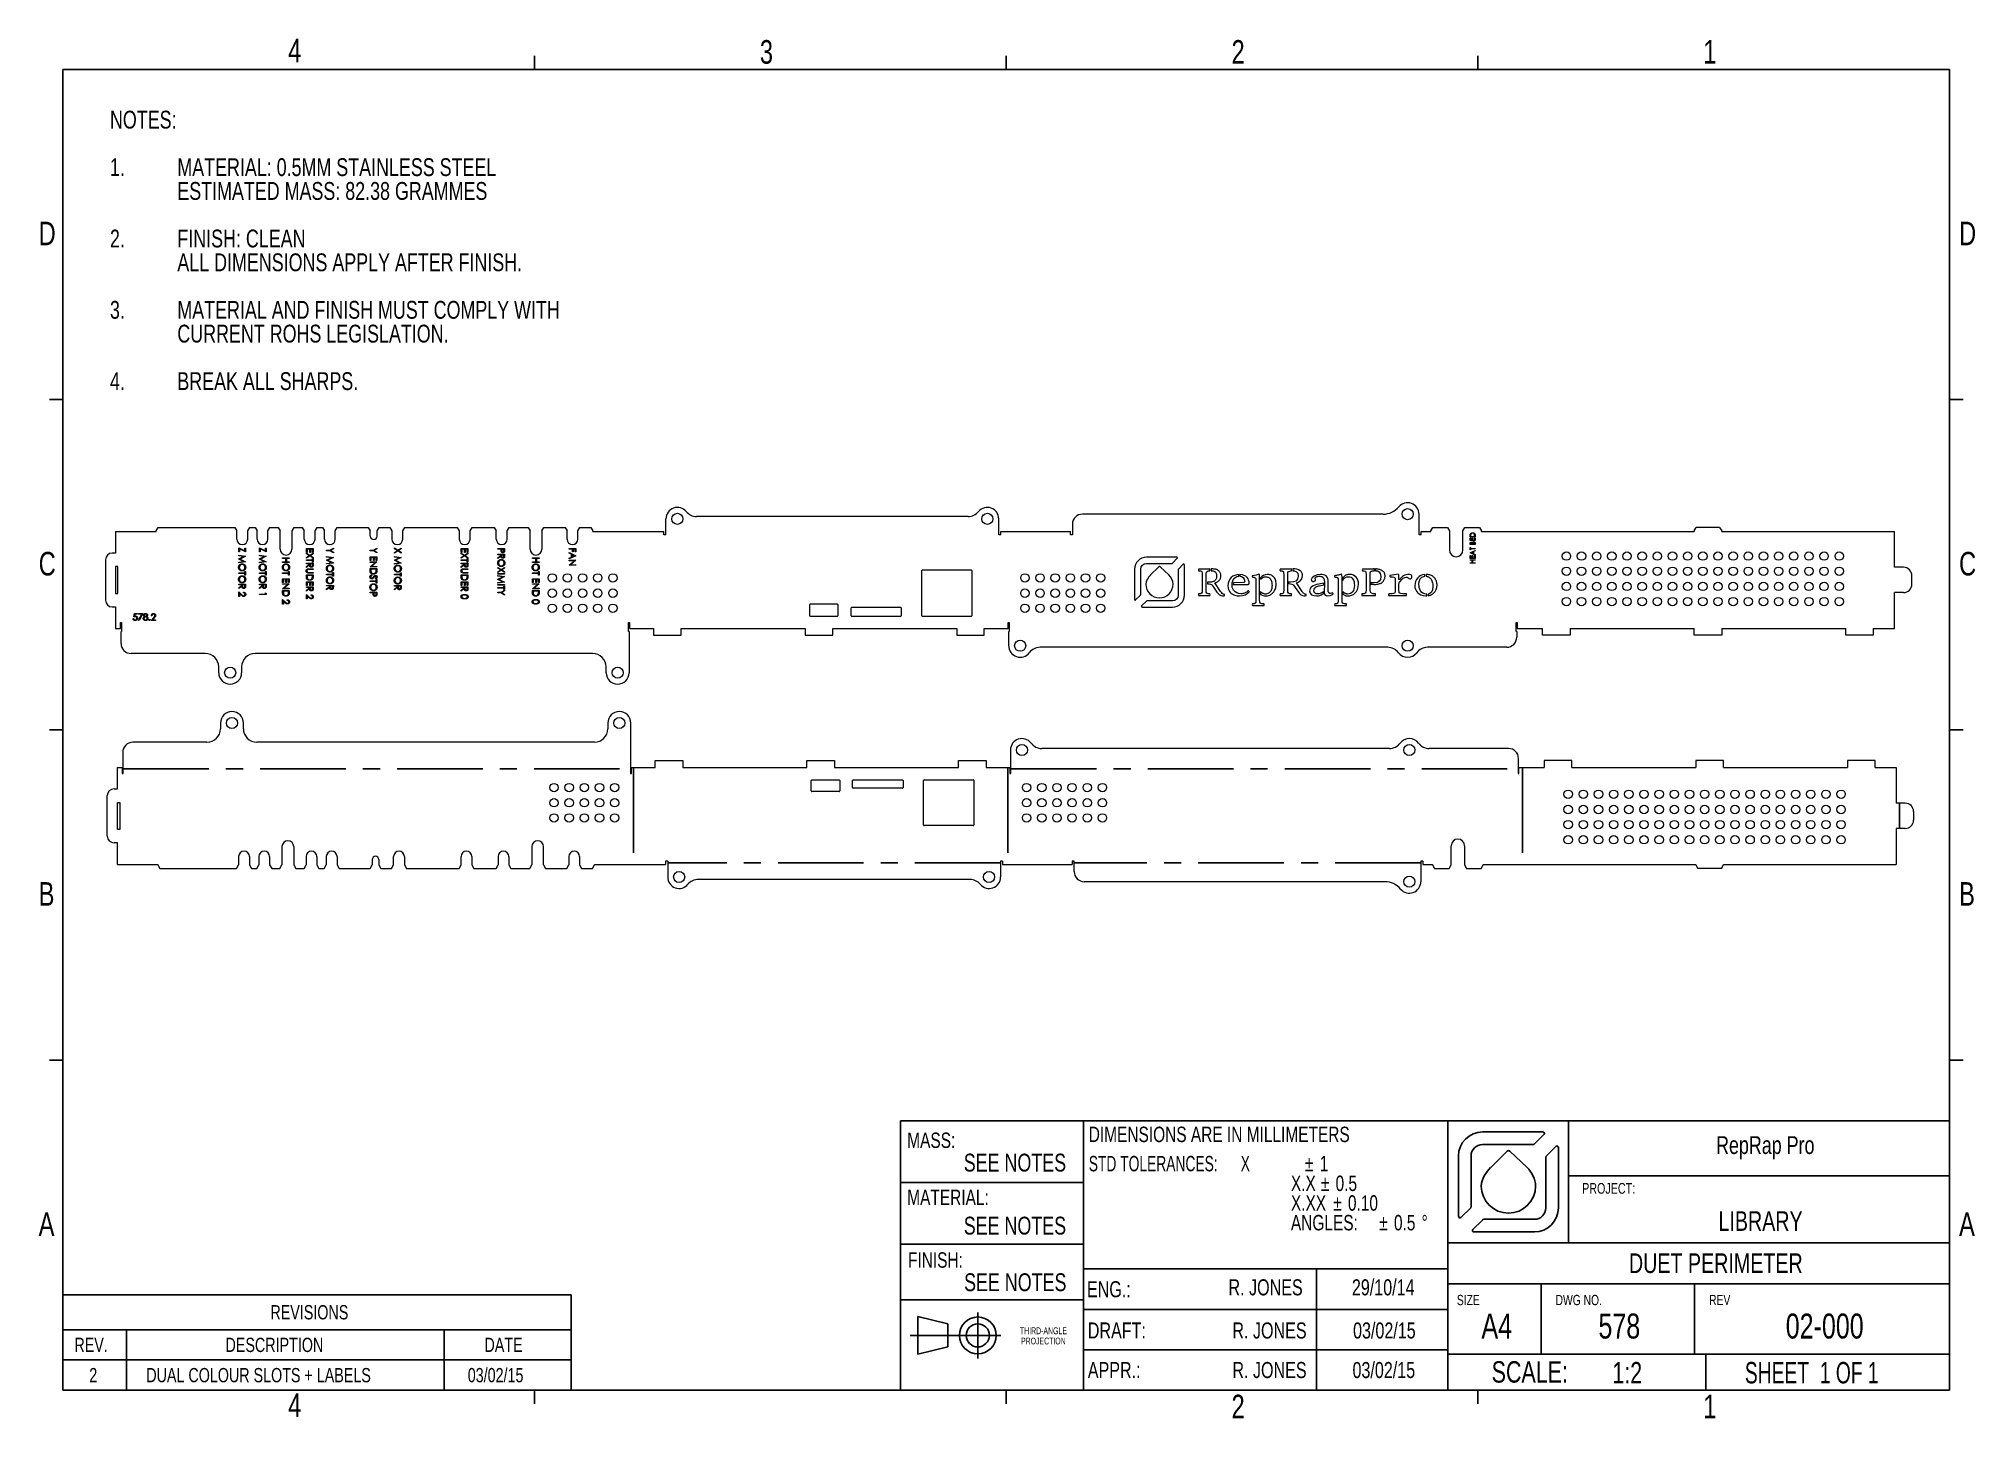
# Model space of a CAD drawing. Header units: millimetres. Extents: x 5 to 292, y 3 to 208.
import ezdxf

# ---------------------------------------------------------------- set-up
doc = ezdxf.new("R2010")
doc.units = ezdxf.units.MM
doc.linetypes.add('CENTERX2', pattern=[20.32, 12.7, -2.54, 2.54, -2.54])
for name, color, linetype in [('DIMENSIONS', 179, 'Continuous'), ('FORMAT', 7, 'Continuous'), ('SLD-0', 7, 'Continuous')]:
    doc.layers.add(name, color=color, linetype=linetype)
doc.styles.add('SLDTEXTSTYLE0', font='TXT', dxfattribs={"width": 0.605})
doc.styles.add('SLDTEXTSTYLE1', font='TXT', dxfattribs={"width": 0.75})
doc.styles.add('SLDTEXTSTYLE2', font='TXT', dxfattribs={"width": 0.670455})
doc.styles.add('SLDTEXTSTYLE3', font='TXT', dxfattribs={"width": 0.673077})

msp = doc.modelspace()

# ---------------------------------------------------------------- texts
at = {"layer": 'FORMAT'}
for s, insert, char_height, attachment_point, style in [('4', (41.94, 207.54), 3.5, 1, 'SLDTEXTSTYLE1'), ('3', (111.94, 207.34), 3.5, 1, 'SLDTEXTSTYLE1'), ('2', (181.94, 207.34), 3.5, 1, 'SLDTEXTSTYLE1'), ('1', (251.94, 207.34), 3.5, 1, 'SLDTEXTSTYLE1'), ('D', (4.91, 180.4), 3.5, 1, 'SLDTEXTSTYLE1'), ('D', (289.91, 180.4), 3.5, 1, 'SLDTEXTSTYLE1'), ('C', (4.91, 131.4), 3.5, 1, 'SLDTEXTSTYLE1'), ('C', (289.91, 131.4), 3.5, 1, 'SLDTEXTSTYLE1'), ('B', (4.91, 82.4), 3.5, 1, 'SLDTEXTSTYLE1'), ('B', (289.91, 82.4), 3.5, 1, 'SLDTEXTSTYLE1'), ('MASS:', (133.81, 45.24), 2.286, 1, 'SLDTEXTSTYLE1'), ('RepRap Pro', (261.15, 44.7), 2.646, 2, 'SLDTEXTSTYLE1'), ('SEE NOTES', (142.2, 42.1), 2.646, 1, 'SLDTEXTSTYLE1'), ('PROJECT:', (233.97, 37.75), 1.587, 1, 'SLDTEXTSTYLE1'), ('MATERIAL:', (133.81, 36.76), 2.286, 1, 'SLDTEXTSTYLE1'), ('A', (4.91, 33.4), 3.5, 1, 'SLDTEXTSTYLE1'), ('SEE NOTES', (142.2, 32.75), 2.646, 1, 'SLDTEXTSTYLE1'), ('LIBRARY', (260.45, 33.56), 2.91, 2, 'SLDTEXTSTYLE1'), ('A', (289.91, 33.4), 3.5, 1, 'SLDTEXTSTYLE1'), ('FINISH:', (133.92, 27.47), 2.286, 1, 'SLDTEXTSTYLE1'), ('DUET PERIMETER', (253.81, 27.31), 2.9104, 2, 'SLDTEXTSTYLE1'), ('SEE NOTES', (142.25, 24.35), 2.646, 1, 'SLDTEXTSTYLE1'), ('ENG.:', (160.48, 23.18), 2.381, 1, 'SLDTEXTSTYLE1'), ('R. JONES', (192.5, 23.46), 2.381, 3, 'SLDTEXTSTYLE1'), ('29/10/14', (204.45, 23.46), 2.381, 2, 'SLDTEXTSTYLE1'), ('SIZE', (215.38, 21.15), 1.524, 1, 'SLDTEXTSTYLE1'), ('DWG NO.', (230.03, 21.15), 1.524, 1, 'SLDTEXTSTYLE1'), ('REV', (252.82, 21.15), 1.524, 1, 'SLDTEXTSTYLE1'), ('A4', (221.3, 18.38), 3.704, 2, 'SLDTEXTSTYLE1'), ('578', (239.49, 18.38), 3.704, 2, 'SLDTEXTSTYLE1'), ('02-000', (269.97, 18.38), 3.704, 2, 'SLDTEXTSTYLE1'), ('DRAFT:', (160.61, 17.06), 2.381, 1, 'SLDTEXTSTYLE1'), ('R. JONES', (193.08, 17.06), 2.381, 3, 'SLDTEXTSTYLE1'), ('03/02/15', (204.62, 17.06), 2.381, 2, 'SLDTEXTSTYLE1'), ('APPR.:', (160.61, 11.19), 2.381, 1, 'SLDTEXTSTYLE1'), ('R. JONES', (193.08, 11.19), 2.381, 3, 'SLDTEXTSTYLE1'), ('03/02/15', (204.54, 11.19), 2.381, 2, 'SLDTEXTSTYLE1'), ('SCALE:', (220.54, 11.31), 3.175, 1, 'SLDTEXTSTYLE1'), ('1:2', (238.45, 11.19), 3.175, 1, 'SLDTEXTSTYLE1'), ('SHEET  1 OF 1', (258.12, 11.19), 3.175, 1, 'SLDTEXTSTYLE3'), ('4', (41.94, 6.54), 3.5, 1, 'SLDTEXTSTYLE1'), ('2', (181.94, 6.34), 3.5, 1, 'SLDTEXTSTYLE1'), ('1', (251.94, 6.34), 3.5, 1, 'SLDTEXTSTYLE1')]:
    msp.add_mtext(s, dxfattribs=dict(at, insert=insert, char_height=char_height, attachment_point=attachment_point, style=style))

# ---------------------------------------------------------------- blocks, each defined once
blk = doc.blocks.new('SW_NOTE_0')
at = {"layer": 'FORMAT', "color": 0, "char_height": 2.032, "attachment_point": 2, "style": 'SLDTEXTSTYLE0'}
for s, insert in [('THIRD-ANGLE', (9.43, 2.62)), ('PROJECTION', (9.4, -0.41))]:
    blk.add_mtext(s, dxfattribs=dict(at, insert=insert))
blk = doc.blocks.new('Block4')
at = {"layer": 'FORMAT'}
for p, q in [((390.47, 29.99), (390.47, 18.81)), ((399.36, 27.83), (390.47, 29.99)), ((408.25, 31.22), (408.25, 17.57)), ((408.25, 18.05), (408.25, 30.75)), ((388.18, 24.4), (415.08, 24.4)), ((399.36, 27.83), (399.36, 20.97)), ((399.36, 20.97), (390.47, 18.81))]:
    blk.add_line(p, q, dxfattribs=at)
for radius in [5.46, 3.43]:
    blk.add_circle((408.25, 24.4), radius, dxfattribs=at)
at = {"layer": 'FORMAT', "color": 7}
blk.add_blockref('SW_NOTE_0', (418.3, 24.16), dxfattribs=at)
blk = doc.blocks.new('SW_NOTE_1')
at = {"layer": 'FORMAT', "color": 0, "attachment_point": 1, "style": 'SLDTEXTSTYLE1'}
for s, insert, char_height in [('NOTES:', (0, 3.41), 2.646), ('1.', (0, -3.64), 2.646), ('MATERIAL: 0.5MM STAINLESS STEEL', (10, -3.64), 2.6458), ('ESTIMATED MASS: 82.38 GRAMMES', (10, -7.17), 2.6458), ('2.', (0, -14.23), 2.646), ('FINISH: CLEAN', (10, -14.23), 2.6458), ('ALL DIMENSIONS APPLY AFTER FINISH.', (10, -17.76), 2.6458), ('3.', (0, -24.81), 2.646), ('MATERIAL AND FINISH MUST COMPLY WITH', (10, -24.81), 2.6458), ('CURRENT ROHS LEGISLATION.', (10, -28.34), 2.6458), ('4.', (0, -35.39), 2.646), ('BREAK ALL SHARPS.', (10, -35.39), 2.6458)]:
    blk.add_mtext(s, dxfattribs=dict(at, insert=insert, char_height=char_height))
blk = doc.blocks.new('SW_NOTE_2')
at = {"layer": 'FORMAT', "color": 0, "attachment_point": 1}
for s, insert, char_height, style in [('DIMENSIONS ARE IN MILLIMETERS', (0, 2.95), 2.286, 'SLDTEXTSTYLE1'), ('STD TOLERANCES:      X', (0, -1.39), 2.286, 'SLDTEXTSTYLE2'), ('%%p', (32.09, -1.39), 2.286, 'SLDTEXTSTYLE1'), ('1', (34.27, -1.39), 2.29, 'SLDTEXTSTYLE1'), ('X.X', (30, -4.31), 2.286, 'SLDTEXTSTYLE1'), ('%%p', (34.45, -4.31), 2.286, 'SLDTEXTSTYLE1'), ('0.5', (36.63, -4.31), 2.286, 'SLDTEXTSTYLE1'), ('X.XX', (30, -7.23), 2.286, 'SLDTEXTSTYLE1'), ('%%p', (36.28, -7.23), 2.286, 'SLDTEXTSTYLE1'), ('0.10', (38.46, -7.23), 2.286, 'SLDTEXTSTYLE1'), ('ANGLES:', (30, -10.15), 2.286, 'SLDTEXTSTYLE1'), ('%%p', (43.11, -10.15), 2.286, 'SLDTEXTSTYLE1'), ('0.5', (45.29, -10.15), 2.286, 'SLDTEXTSTYLE1'), ('%%d', (49.39, -10.15), 2.286, 'SLDTEXTSTYLE1')]:
    blk.add_mtext(s, dxfattribs=dict(at, insert=insert, char_height=char_height, style=style))
blk = doc.blocks.new('SW_TABLEANNOTATION_0')
at = {"layer": 'DIMENSIONS', "color": 0}
for p, q in [((0, 0), (0, -14.16)), ((75.46, 0), (0, 0)), ((75.46, -14.16), (75.46, 0)), ((0, -5.18), (75.46, -5.18)), ((9.43, -5.18), (9.43, -9.67)), ((56.6, -5.18), (56.6, -9.67)), ((0, -9.67), (75.46, -9.67)), ((9.43, -9.67), (9.43, -14.16)), ((56.6, -9.67), (56.6, -14.16)), ((0, -14.16), (75.46, -14.16))]:
    blk.add_line(p, q, dxfattribs=at)
at = {"layer": 'DIMENSIONS', "color": 0, "attachment_point": 1, "style": 'SLDTEXTSTYLE1'}
for s, insert, char_height in [('REVISIONS', (30.81, -1.53), 2.117), ('REV.', (1.72, -6.37), 2.117), ('DESCRIPTION', (24.15, -6.37), 2.1167), ('DATE', (62.58, -6.37), 2.117), ('2', (3.93, -10.86), 2.12), ('DUAL COLOUR SLOTS + LABELS', (12.39, -10.86), 2.1167), ('03/02/15', (60.1, -10.86), 2.117)]:
    blk.add_mtext(s, dxfattribs=dict(at, insert=insert, char_height=char_height))

# ---------------------------------------------------------------- linework, layer by layer
at = {"color": 7, "linetype": 'Continuous', "lineweight": 15}
for p, q in [((98, 133.93), (98, 136.3)), ((142.85, 136.66), (102.55, 136.66)), ((147.4, 133.93), (147.4, 136.3)), ((158.32, 135.5), (158.32, 133.93)), ((204.45, 137), (159.82, 137)), ((209.77, 133.93), (209.77, 137)), ((16.33, 134.43), (16.33, 131.23)), ((16.33, 134.43), (22.33, 134.43)), ((22.33, 134.52), (22.63, 135.03)), ((22.33, 134.43), (22.33, 134.52)), ((22.63, 135.03), (34.03, 135.03)), ((34.03, 135.03), (34.33, 134.52)), ((34.33, 133.28), (34.33, 134.52)), ((35.93, 134.52), (36.23, 135.03)), ((35.93, 133.28), (35.93, 134.52)), ((36.23, 135.03), (37.03, 135.03)), ((37.03, 135.03), (37.33, 134.52)), ((37.33, 133.28), (37.33, 134.52)), ((38.93, 134.52), (39.23, 135.03)), ((38.93, 133.28), (38.93, 134.52)), ((39.23, 135.03), (40.46, 135.03)), ((40.46, 135.03), (40.76, 134.52)), ((40.76, 131.81), (40.76, 134.52)), ((42.51, 134.52), (42.81, 135.03)), ((42.51, 131.81), (42.51, 134.52)), ((42.81, 135.03), (44.03, 135.03)), ((44.03, 135.03), (44.33, 134.52)), ((44.33, 133.28), (44.33, 134.52)), ((45.93, 134.52), (46.23, 135.03)), ((45.93, 133.28), (45.93, 134.52)), ((46.23, 135.03), (47.03, 135.03)), ((47.03, 135.03), (47.33, 134.52)), ((47.33, 133.28), (47.33, 134.52)), ((48.93, 134.52), (49.23, 135.03)), ((48.93, 133.28), (48.93, 134.52)), ((49.23, 135.03), (53.83, 135.03)), ((53.83, 135.03), (54.13, 134.52)), ((54.13, 133.73), (54.13, 134.52)), ((55.13, 134.52), (55.43, 135.03)), ((55.13, 133.73), (55.13, 134.52)), ((55.43, 135.03), (57.03, 135.03)), ((57.03, 135.03), (57.33, 134.52)), ((57.33, 134.52), (57.33, 133.28)), ((58.93, 134.52), (59.23, 135.03)), ((58.93, 133.28), (58.93, 134.52)), ((59.23, 135.03), (67.03, 135.03)), ((67.03, 135.03), (67.33, 134.52)), ((67.33, 134.52), (67.33, 133.28)), ((68.93, 134.52), (69.23, 135.03)), ((68.93, 133.28), (68.93, 134.52)), ((69.23, 135.03), (72.53, 135.03)), ((72.53, 135.03), (72.83, 134.52)), ((72.83, 133.28), (72.83, 134.52)), ((74.43, 134.52), (74.73, 135.03)), ((74.43, 133.28), (74.43, 134.52)), ((74.73, 135.03), (77.53, 135.03)), ((77.53, 135.03), (77.83, 134.52)), ((77.83, 131.81), (77.83, 134.52)), ((79.58, 134.52), (79.88, 135.03)), ((79.58, 134.52), (79.58, 131.81)), ((79.88, 135.03), (83.03, 135.03)), ((83.03, 135.03), (83.33, 134.52)), ((83.33, 133.28), (83.33, 134.52)), ((84.93, 134.52), (85.23, 135.03)), ((84.93, 133.28), (84.93, 134.52)), ((85.23, 135.03), (86.83, 135.03)), ((86.83, 135.03), (87.13, 134.52)), ((87.13, 134.43), (87.13, 134.52)), ((87.13, 134.43), (97.7, 134.43)), ((97.7, 133.93), (97.7, 134.43)), ((98, 133.93), (97.7, 133.93)), ((147.7, 133.93), (147.4, 133.93)), ((147.7, 133.93), (147.7, 134.43)), ((147.7, 134.43), (158.02, 134.43)), ((158.02, 133.93), (158.02, 134.43)), ((158.32, 133.93), (158.02, 133.93)), ((210.07, 133.93), (209.77, 133.93)), ((210.07, 133.93), (210.07, 134.43)), ((210.07, 134.43), (211.52, 134.43)), ((211.52, 134.52), (211.82, 135.03)), ((211.52, 134.43), (211.52, 134.52)), ((211.82, 135.03), (213.97, 135.03)), ((213.97, 135.03), (214.27, 134.52)), ((214.27, 134.52), (214.27, 131.68)), ((216.27, 134.52), (216.57, 135.03)), ((216.27, 131.68), (216.27, 134.52)), ((216.57, 135.03), (218.72, 135.03)), ((217.34, 133.63), (217.34, 133.78)), ((218.09, 133.63), (217.34, 133.63)), ((217.34, 133.5), (217.41, 133.5)), ((217.34, 133.07), (217.34, 133.5)), ((218.09, 133.07), (217.34, 133.07)), ((217.34, 132.48), (217.34, 132.62)), ((218.09, 132.48), (217.34, 132.48)), ((217.41, 133.75), (217.41, 133.7)), ((217.41, 133.7), (218.01, 133.7)), ((217.41, 133.5), (217.41, 133.14)), ((217.41, 133.14), (217.64, 133.14)), ((217.41, 132.63), (217.41, 132.54)), ((217.41, 132.54), (217.65, 132.54)), ((217.64, 133.5), (217.72, 133.5)), ((217.64, 133.14), (217.64, 133.5)), ((217.65, 132.54), (217.65, 132.59)), ((217.72, 133.5), (217.72, 133.14)), ((217.72, 133.14), (218.01, 133.14)), ((217.73, 132.59), (217.73, 132.54)), ((217.73, 132.54), (218.01, 132.54)), ((218.01, 133.7), (218.01, 133.78)), ((218.01, 133.5), (218.09, 133.5)), ((218.01, 133.14), (218.01, 133.5)), ((218.01, 132.54), (218.01, 132.64)), ((218.09, 133.86), (218.09, 133.63)), ((218.09, 133.5), (218.09, 133.07)), ((218.09, 132.68), (218.09, 132.48)), ((218.72, 135.03), (219.02, 134.52)), ((219.02, 134.43), (219.02, 134.52)), ((219.02, 134.43), (250.58, 134.43)), ((250.58, 134.52), (250.88, 135.03)), ((250.58, 134.52), (250.58, 134.43)), ((254.38, 135.03), (250.88, 135.03)), ((254.38, 135.03), (254.68, 134.52)), ((254.68, 134.43), (254.68, 134.52)), ((254.68, 134.43), (280.31, 134.43)), ((280.31, 129.11), (280.31, 134.43)), ((14.83, 130.23), (14.83, 124.23)), ((16.33, 131.23), (15.83, 131.23)), ((34.61, 131.98), (35.5, 131.56)), ((34.61, 131.43), (34.61, 131.98)), ((34.71, 131.43), (34.61, 131.43)), ((34.61, 130.89), (35.61, 130.76)), ((34.61, 130.8), (34.61, 130.89)), ((35.33, 130.71), (34.61, 130.8)), ((34.61, 130.35), (35.33, 130.71)), ((34.61, 130.32), (34.61, 130.35)), ((35.33, 129.96), (34.61, 130.32)), ((34.61, 129.87), (35.33, 129.96)), ((35.61, 129.91), (34.61, 129.78)), ((34.61, 129.78), (34.61, 129.87)), ((34.71, 131.84), (34.71, 131.43)), ((35.61, 131.42), (34.71, 131.84)), ((35.61, 130.75), (34.79, 130.34)), ((34.79, 130.34), (35.61, 129.92)), ((35.5, 131.94), (35.61, 131.94)), ((35.5, 131.56), (35.5, 131.94)), ((35.61, 131.94), (35.61, 131.42)), ((35.61, 130.76), (35.61, 130.75)), ((35.61, 129.92), (35.61, 129.91)), ((37.66, 131.98), (38.56, 131.56)), ((37.66, 131.43), (37.66, 131.98)), ((37.76, 131.43), (37.66, 131.43)), ((37.66, 130.89), (38.66, 130.76)), ((37.66, 130.8), (37.66, 130.89)), ((38.38, 130.71), (37.66, 130.8)), ((37.66, 130.35), (38.38, 130.71)), ((37.66, 130.32), (37.66, 130.35)), ((38.38, 129.96), (37.66, 130.32)), ((37.66, 129.87), (38.38, 129.96)), ((38.66, 129.91), (37.66, 129.78)), ((37.66, 129.78), (37.66, 129.87)), ((37.76, 131.84), (37.76, 131.43)), ((38.66, 131.42), (37.76, 131.84)), ((38.66, 130.75), (37.84, 130.34)), ((37.84, 130.34), (38.66, 129.92)), ((38.56, 131.94), (38.66, 131.94)), ((38.56, 131.56), (38.56, 131.94)), ((38.66, 131.94), (38.66, 131.42)), ((38.66, 130.76), (38.66, 130.75)), ((38.66, 129.92), (38.66, 129.91)), ((41.11, 130.44), (41.11, 130.53)), ((41.11, 130.53), (42.11, 130.53)), ((41.6, 130.44), (41.11, 130.44)), ((41.11, 129.92), (41.6, 129.92)), ((41.11, 129.83), (41.11, 129.92)), ((42.11, 129.83), (41.11, 129.83)), ((41.6, 129.92), (41.6, 130.44)), ((41.7, 130.44), (41.7, 129.92)), ((42.11, 130.44), (41.7, 130.44)), ((41.7, 129.92), (42.11, 129.92)), ((42.11, 130.53), (42.11, 130.44)), ((42.11, 129.92), (42.11, 129.83)), ((44.64, 131.33), (44.64, 131.89)), ((44.64, 131.89), (45.64, 131.89)), ((44.74, 131.33), (44.64, 131.33)), ((44.64, 131.23), (45.15, 130.91)), ((44.64, 131.13), (44.64, 131.23)), ((45.07, 130.85), (44.64, 131.13)), ((44.64, 130.58), (45.07, 130.85)), ((45.15, 130.8), (44.64, 130.48)), ((44.64, 130.48), (44.64, 130.58)), ((44.64, 130.2), (45.54, 130.2)), ((44.64, 130.11), (44.64, 130.2)), ((45.54, 130.11), (44.64, 130.11)), ((44.64, 129.65), (44.64, 129.74)), ((44.64, 129.74), (45.64, 129.74)), ((45.1, 129.65), (44.64, 129.65)), ((44.64, 129.21), (45.1, 129.58)), ((45.1, 129.47), (44.64, 129.1)), ((44.74, 131.8), (44.74, 131.33)), ((45.13, 131.8), (44.74, 131.8)), ((45.1, 129.58), (45.1, 129.65)), ((45.13, 131.33), (45.13, 131.8)), ((45.23, 131.33), (45.13, 131.33)), ((45.15, 130.91), (45.64, 131.22)), ((45.64, 130.49), (45.15, 130.8)), ((45.2, 129.65), (45.2, 129.47)), ((45.54, 129.65), (45.2, 129.65)), ((45.23, 131.8), (45.23, 131.33)), ((45.54, 131.8), (45.23, 131.8)), ((45.64, 131.12), (45.23, 130.85)), ((45.23, 130.85), (45.64, 130.59)), ((45.54, 131.33), (45.54, 131.8)), ((45.64, 131.33), (45.54, 131.33)), ((45.54, 130.42), (45.64, 130.42)), ((45.54, 130.2), (45.54, 130.42)), ((45.54, 129.89), (45.54, 130.11)), ((45.64, 129.89), (45.54, 129.89)), ((45.54, 129.46), (45.54, 129.65)), ((45.64, 131.89), (45.64, 131.33)), ((45.64, 131.22), (45.64, 131.12)), ((45.64, 130.59), (45.64, 130.49)), ((45.64, 130.42), (45.64, 129.89)), ((45.64, 129.74), (45.64, 129.54)), ((47.64, 131.65), (48.11, 131.65)), ((47.64, 131.56), (47.64, 131.65)), ((48.11, 131.56), (47.64, 131.56)), ((47.64, 130.73), (48.64, 130.59)), ((47.64, 130.64), (47.64, 130.73)), ((48.36, 130.54), (47.64, 130.64)), ((47.64, 130.18), (48.36, 130.54)), ((47.64, 130.16), (47.64, 130.18)), ((48.36, 129.8), (47.64, 130.16)), ((47.64, 129.7), (48.36, 129.8)), ((48.64, 129.74), (47.64, 129.61)), ((47.64, 129.61), (47.64, 129.7)), ((48.64, 130.58), (47.82, 130.17)), ((47.82, 130.17), (48.64, 129.76)), ((48.11, 131.65), (48.64, 131.97)), ((48.64, 131.24), (48.11, 131.56)), ((48.64, 131.87), (48.21, 131.6)), ((48.21, 131.6), (48.64, 131.34)), ((48.64, 131.97), (48.64, 131.87)), ((48.64, 131.34), (48.64, 131.24)), ((48.64, 130.59), (48.64, 130.58)), ((48.64, 129.76), (48.64, 129.74)), ((54.1, 131.65), (54.58, 131.65)), ((54.1, 131.56), (54.1, 131.65)), ((54.58, 131.56), (54.1, 131.56)), ((54.1, 130.11), (54.1, 130.68)), ((54.1, 130.68), (55.1, 130.68)), ((54.2, 130.11), (54.1, 130.11)), ((54.1, 129.93), (55.1, 129.93)), ((54.1, 129.84), (54.1, 129.93)), ((54.89, 129.84), (54.1, 129.84)), ((54.1, 129.18), (54.89, 129.84)), ((54.2, 130.59), (54.2, 130.11)), ((54.59, 130.59), (54.2, 130.59)), ((55.1, 129.91), (54.31, 129.25)), ((54.58, 131.65), (55.1, 131.97)), ((55.1, 131.24), (54.58, 131.56)), ((54.59, 130.11), (54.59, 130.59)), ((54.69, 130.11), (54.59, 130.11)), ((55.1, 131.87), (54.67, 131.6)), ((54.67, 131.6), (55.1, 131.34)), ((54.69, 130.59), (54.69, 130.11)), ((55, 130.59), (54.69, 130.59)), ((55, 130.11), (55, 130.59)), ((55.1, 130.11), (55, 130.11)), ((55.1, 131.97), (55.1, 131.87)), ((55.1, 131.34), (55.1, 131.24)), ((55.1, 130.68), (55.1, 130.11)), ((55.1, 129.93), (55.1, 129.91)), ((57.71, 131.98), (58.22, 131.65)), ((57.71, 131.87), (57.71, 131.98)), ((58.14, 131.6), (57.71, 131.87)), ((57.71, 131.32), (58.14, 131.6)), ((58.22, 131.55), (57.71, 131.22)), ((57.71, 131.22), (57.71, 131.32)), ((57.71, 130.71), (58.71, 130.58)), ((57.71, 130.62), (57.71, 130.71)), ((58.43, 130.53), (57.71, 130.62)), ((57.71, 130.17), (58.43, 130.53)), ((57.71, 130.15), (57.71, 130.17)), ((58.43, 129.78), (57.71, 130.15)), ((57.71, 129.69), (58.43, 129.78)), ((58.71, 129.73), (57.71, 129.6)), ((57.71, 129.6), (57.71, 129.69)), ((58.71, 130.57), (57.89, 130.16)), ((57.89, 130.16), (58.71, 129.74)), ((58.22, 131.65), (58.71, 131.96)), ((58.71, 131.23), (58.22, 131.55)), ((58.71, 131.86), (58.3, 131.6)), ((58.3, 131.6), (58.71, 131.34)), ((58.71, 131.96), (58.71, 131.86)), ((58.71, 131.34), (58.71, 131.23)), ((58.71, 130.58), (58.71, 130.57)), ((58.71, 129.74), (58.71, 129.73)), ((67.61, 131.33), (67.61, 131.89)), ((67.61, 131.89), (68.61, 131.89)), ((67.72, 131.33), (67.61, 131.33)), ((67.61, 131.23), (68.12, 130.91)), ((67.61, 131.13), (67.61, 131.23)), ((68.04, 130.85), (67.61, 131.13)), ((67.61, 130.58), (68.04, 130.85)), ((68.12, 130.8), (67.61, 130.48)), ((67.61, 130.48), (67.61, 130.58)), ((67.61, 130.2), (68.51, 130.2)), ((67.61, 130.11), (67.61, 130.2)), ((68.51, 130.11), (67.61, 130.11)), ((67.61, 129.65), (67.61, 129.74)), ((67.61, 129.74), (68.61, 129.74)), ((68.08, 129.65), (67.61, 129.65)), ((67.61, 129.21), (68.08, 129.58)), ((68.08, 129.47), (67.61, 129.1)), ((67.72, 131.8), (67.72, 131.33)), ((68.1, 131.8), (67.72, 131.8)), ((68.08, 129.58), (68.08, 129.65)), ((68.1, 131.33), (68.1, 131.8)), ((68.2, 131.33), (68.1, 131.33)), ((68.12, 130.91), (68.61, 131.22)), ((68.61, 130.49), (68.12, 130.8)), ((68.18, 129.65), (68.18, 129.47)), ((68.51, 129.65), (68.18, 129.65)), ((68.2, 131.8), (68.2, 131.33)), ((68.51, 131.8), (68.2, 131.8)), ((68.61, 131.12), (68.21, 130.85)), ((68.21, 130.85), (68.61, 130.59)), ((68.51, 131.33), (68.51, 131.8)), ((68.61, 131.33), (68.51, 131.33)), ((68.51, 130.42), (68.61, 130.42)), ((68.51, 130.2), (68.51, 130.42)), ((68.51, 129.89), (68.51, 130.11)), ((68.61, 129.89), (68.51, 129.89)), ((68.51, 129.46), (68.51, 129.65)), ((68.61, 131.89), (68.61, 131.33)), ((68.61, 131.22), (68.61, 131.12)), ((68.61, 130.59), (68.61, 130.49)), ((68.61, 130.42), (68.61, 129.89)), ((68.61, 129.74), (68.61, 129.54)), ((73.06, 131.8), (73.06, 131.89)), ((73.06, 131.89), (74.06, 131.89)), ((73.53, 131.8), (73.06, 131.8)), ((73.06, 130.98), (73.06, 131.07)), ((73.06, 131.07), (74.06, 131.07)), ((73.53, 130.98), (73.06, 130.98)), ((73.06, 130.54), (73.53, 130.91)), ((73.53, 130.8), (73.06, 130.43)), ((73.06, 130.43), (73.06, 130.54)), ((73.53, 131.73), (73.53, 131.8)), ((73.53, 130.91), (73.53, 130.98)), ((73.63, 131.8), (73.63, 131.63)), ((73.96, 131.8), (73.63, 131.8)), ((73.63, 130.98), (73.63, 130.8)), ((73.96, 130.98), (73.63, 130.98)), ((73.96, 131.62), (73.96, 131.8)), ((73.96, 130.8), (73.96, 130.98)), ((74.06, 131.89), (74.06, 131.7)), ((74.06, 131.07), (74.06, 130.87)), ((78.18, 130.44), (78.18, 130.53)), ((78.18, 130.53), (79.18, 130.53)), ((78.67, 130.44), (78.18, 130.44)), ((78.18, 129.92), (78.67, 129.92)), ((78.18, 129.83), (78.18, 129.92)), ((79.18, 129.83), (78.18, 129.83)), ((78.67, 129.92), (78.67, 130.44)), ((78.77, 130.44), (78.77, 129.92)), ((79.18, 130.44), (78.77, 130.44)), ((78.77, 129.92), (79.18, 129.92)), ((79.18, 130.53), (79.18, 130.44)), ((79.18, 129.92), (79.18, 129.83)), ((83.65, 131.8), (83.65, 131.89)), ((83.65, 131.89), (84.65, 131.89)), ((84.13, 131.8), (83.65, 131.8)), ((83.65, 131.3), (84.65, 130.83)), ((83.65, 131.21), (83.65, 131.3)), ((83.97, 131.05), (83.65, 131.21)), ((84.65, 130.82), (83.65, 130.35)), ((83.65, 130.45), (83.97, 130.6)), ((83.65, 130.35), (83.65, 130.45)), ((83.65, 130.18), (84.65, 130.18)), ((83.65, 130.09), (83.65, 130.18)), ((84.43, 130.09), (83.65, 130.09)), ((83.65, 129.43), (84.43, 130.09)), ((83.65, 129.41), (83.65, 129.43)), ((84.65, 129.41), (83.65, 129.41)), ((84.65, 130.16), (83.86, 129.5)), ((83.86, 129.5), (84.65, 129.5)), ((83.97, 130.6), (83.97, 131.05)), ((84.07, 131.01), (84.07, 130.65)), ((84.45, 130.82), (84.07, 131.01)), ((84.07, 130.65), (84.45, 130.82)), ((84.13, 131.41), (84.13, 131.8)), ((84.24, 131.41), (84.13, 131.41)), ((84.24, 131.8), (84.24, 131.41)), ((84.54, 131.8), (84.24, 131.8)), ((84.54, 131.41), (84.54, 131.8)), ((84.65, 131.41), (84.54, 131.41)), ((84.65, 131.89), (84.65, 131.41)), ((84.65, 130.83), (84.65, 130.82)), ((84.65, 130.18), (84.65, 130.16)), ((84.65, 129.5), (84.65, 129.41)), ((173.7, 130.62), (169.32, 130.62)), ((169.32, 129.69), (173.09, 129.69)), ((173.16, 129.71), (173.89, 130.45)), ((174.78, 129.56), (174.05, 128.82)), ((174.96, 124.99), (174.96, 129.36)), ((217.34, 132.07), (217.41, 132.07)), ((217.34, 131.68), (217.34, 132.07)), ((217.41, 131.68), (217.34, 131.68)), ((217.34, 131.28), (218.09, 131.63)), ((217.34, 131.27), (217.34, 131.28)), ((218.09, 130.92), (217.34, 131.27)), ((217.34, 130.84), (217.41, 130.84)), ((217.34, 130.42), (217.34, 130.84)), ((218.09, 130.42), (217.34, 130.42)), ((217.34, 130.23), (218.09, 130.23)), ((217.34, 130.16), (217.34, 130.23)), ((217.64, 130.16), (217.34, 130.16)), ((217.34, 129.77), (217.64, 129.77)), ((217.34, 129.71), (217.34, 129.77)), ((218.09, 129.71), (217.34, 129.71)), ((217.41, 132.07), (217.41, 131.91)), ((217.41, 131.91), (218.09, 131.91)), ((218.09, 131.84), (217.41, 131.84)), ((217.41, 131.84), (217.41, 131.68)), ((217.41, 130.84), (217.41, 130.49)), ((217.41, 130.49), (217.64, 130.49)), ((217.77, 131.41), (217.48, 131.28)), ((217.48, 131.28), (217.77, 131.14)), ((217.64, 130.84), (217.72, 130.84)), ((217.64, 130.49), (217.64, 130.84)), ((217.64, 129.77), (217.64, 130.16)), ((217.72, 130.84), (217.72, 130.49)), ((217.72, 130.49), (218.01, 130.49)), ((217.72, 130.16), (217.72, 129.77)), ((218.09, 130.16), (217.72, 130.16)), ((217.72, 129.77), (218.09, 129.77)), ((217.77, 131.14), (217.77, 131.41)), ((218.09, 131.56), (217.85, 131.45)), ((217.85, 131.45), (217.85, 131.11)), ((217.85, 131.11), (218.09, 130.99)), ((218.01, 130.84), (218.09, 130.84)), ((218.01, 130.49), (218.01, 130.84)), ((218.09, 131.91), (218.09, 131.84)), ((218.09, 131.63), (218.09, 131.56)), ((218.09, 130.99), (218.09, 130.92)), ((218.09, 130.84), (218.09, 130.42)), ((218.09, 130.23), (218.09, 130.16)), ((218.09, 129.77), (218.09, 129.71)), ((16.68, 129.23), (16.33, 129.23)), ((16.33, 129.23), (16.33, 125.23)), ((16.68, 125.23), (16.68, 129.23)), ((34.61, 128.27), (35.5, 128.27)), ((34.61, 128.18), (34.61, 128.27)), ((35.5, 128.18), (34.61, 128.18)), ((34.61, 126.51), (34.61, 126.6)), ((34.61, 126.6), (35.61, 126.6)), ((35.07, 126.51), (34.61, 126.51)), ((35.07, 126.44), (35.07, 126.51)), ((35.17, 126.51), (35.17, 126.33)), ((35.5, 126.51), (35.17, 126.51)), ((35.5, 128.48), (35.61, 128.48)), ((35.5, 128.27), (35.5, 128.48)), ((35.5, 127.96), (35.5, 128.18)), ((35.61, 127.96), (35.5, 127.96)), ((35.5, 126.32), (35.5, 126.51)), ((35.61, 128.48), (35.61, 127.96)), ((35.61, 126.6), (35.61, 126.4)), ((37.66, 128.27), (38.56, 128.27)), ((37.66, 128.18), (37.66, 128.27)), ((38.56, 128.18), (37.66, 128.18)), ((37.66, 126.51), (37.66, 126.6)), ((37.66, 126.6), (38.66, 126.6)), ((38.12, 126.51), (37.66, 126.51)), ((38.12, 126.44), (38.12, 126.51)), ((38.22, 126.51), (38.22, 126.33)), ((38.56, 126.51), (38.22, 126.51)), ((38.56, 128.48), (38.66, 128.48)), ((38.56, 128.27), (38.56, 128.48)), ((38.56, 127.96), (38.56, 128.18)), ((38.66, 127.96), (38.56, 127.96)), ((38.56, 126.32), (38.56, 126.51)), ((38.66, 128.48), (38.66, 127.96)), ((38.66, 126.6), (38.66, 126.4)), ((41.11, 128.27), (42.01, 128.27)), ((41.11, 128.18), (41.11, 128.27)), ((42.01, 128.18), (41.11, 128.18)), ((41.11, 126.86), (41.11, 127.42)), ((41.11, 127.42), (42.11, 127.42)), ((41.22, 126.86), (41.11, 126.86)), ((41.11, 126.68), (42.11, 126.68)), ((41.11, 126.59), (41.11, 126.68)), ((41.9, 126.59), (41.11, 126.59)), ((41.11, 125.93), (41.9, 126.59)), ((41.22, 127.33), (41.22, 126.86)), ((41.6, 127.33), (41.22, 127.33)), ((42.11, 126.66), (41.33, 126)), ((41.6, 126.86), (41.6, 127.33)), ((41.7, 126.86), (41.6, 126.86)), ((41.7, 127.33), (41.7, 126.86)), ((42.01, 127.33), (41.7, 127.33)), ((42.01, 128.49), (42.11, 128.49)), ((42.01, 128.27), (42.01, 128.49)), ((42.01, 127.96), (42.01, 128.18)), ((42.11, 127.96), (42.01, 127.96)), ((42.01, 126.86), (42.01, 127.33)), ((42.11, 126.86), (42.01, 126.86)), ((42.11, 128.49), (42.11, 127.96)), ((42.11, 127.42), (42.11, 126.86)), ((42.11, 126.68), (42.11, 126.66)), ((44.64, 129.1), (44.64, 129.21)), ((44.64, 128), (45.64, 128)), ((44.64, 127.69), (44.64, 128)), ((44.64, 126.41), (44.64, 126.97)), ((44.64, 126.97), (45.64, 126.97)), ((44.74, 127.91), (44.74, 127.79)), ((45.54, 127.91), (44.74, 127.91)), ((44.74, 126.88), (44.74, 126.41)), ((45.13, 126.88), (44.74, 126.88)), ((45.03, 128.89), (45.64, 128.89)), ((45.64, 128.25), (45.03, 128.25)), ((45.64, 128.8), (45.04, 128.8)), ((45.04, 128.34), (45.64, 128.34)), ((45.13, 126.41), (45.13, 126.88)), ((45.23, 126.88), (45.23, 126.41)), ((45.54, 126.88), (45.23, 126.88)), ((45.54, 127.84), (45.54, 127.91)), ((45.54, 126.41), (45.54, 126.88)), ((45.64, 128.89), (45.64, 128.8)), ((45.64, 128.34), (45.64, 128.25)), ((45.64, 128), (45.64, 127.79)), ((45.64, 126.97), (45.64, 126.41)), ((47.64, 128.1), (48.53, 128.1)), ((47.64, 128.01), (47.64, 128.1)), ((48.53, 128.01), (47.64, 128.01)), ((48.53, 128.32), (48.64, 128.32)), ((48.53, 128.1), (48.53, 128.32)), ((48.53, 127.79), (48.53, 128.01)), ((48.64, 127.79), (48.53, 127.79)), ((48.64, 128.32), (48.64, 127.79)), ((54.1, 129.16), (54.1, 129.18)), ((55.1, 129.16), (54.1, 129.16)), ((54.1, 128.91), (55.1, 128.91)), ((54.1, 128.6), (54.1, 128.91)), ((54.1, 127.09), (55, 127.09)), ((54.1, 127), (54.1, 127.09)), ((55, 127), (54.1, 127)), ((54.2, 128.82), (54.2, 128.7)), ((55, 128.82), (54.2, 128.82)), ((54.29, 127.98), (54.34, 127.9)), ((54.31, 129.25), (55.1, 129.25)), ((54.96, 127.41), (54.9, 127.49)), ((55, 128.75), (55, 128.82)), ((55, 127.3), (55.1, 127.3)), ((55, 127.09), (55, 127.3)), ((55, 126.78), (55, 127)), ((55.1, 126.78), (55, 126.78)), ((55.1, 129.25), (55.1, 129.16)), ((55.1, 128.91), (55.1, 128.7)), ((55.1, 127.3), (55.1, 126.78)), ((57.71, 128.09), (58.61, 128.09)), ((57.71, 128), (57.71, 128.09)), ((58.61, 128), (57.71, 128)), ((58.61, 128.3), (58.71, 128.3)), ((58.61, 128.09), (58.61, 128.3)), ((58.61, 127.78), (58.61, 128)), ((58.71, 127.78), (58.61, 127.78)), ((58.71, 128.3), (58.71, 127.78)), ((67.61, 129.1), (67.61, 129.21)), ((67.61, 128), (68.61, 128)), ((67.61, 127.69), (67.61, 128)), ((67.61, 126.41), (67.61, 126.97)), ((67.61, 126.97), (68.61, 126.97)), ((67.72, 127.91), (67.72, 127.79)), ((68.51, 127.91), (67.72, 127.91)), ((67.72, 126.88), (67.72, 126.41)), ((68.1, 126.88), (67.72, 126.88)), ((68.01, 128.89), (68.61, 128.89)), ((68.61, 128.25), (68.01, 128.25)), ((68.61, 128.8), (68.02, 128.8)), ((68.02, 128.34), (68.61, 128.34)), ((68.1, 126.41), (68.1, 126.88)), ((68.2, 126.88), (68.2, 126.41)), ((68.51, 126.88), (68.2, 126.88)), ((68.51, 127.84), (68.51, 127.91)), ((68.51, 126.41), (68.51, 126.88)), ((68.61, 128.89), (68.61, 128.8)), ((68.61, 128.34), (68.61, 128.25)), ((68.61, 128), (68.61, 127.79)), ((68.61, 126.97), (68.61, 126.41)), ((73.06, 129.1), (73.57, 128.78)), ((73.06, 129), (73.06, 129.1)), ((73.49, 128.73), (73.06, 129)), ((73.06, 128.45), (73.49, 128.73)), ((73.57, 128.67), (73.06, 128.35)), ((73.06, 128.35), (73.06, 128.45)), ((73.06, 128.09), (73.06, 128.18)), ((73.06, 128.18), (74.06, 128.18)), ((74.06, 128.09), (73.06, 128.09)), ((73.06, 127.88), (74.06, 127.75)), ((73.06, 127.79), (73.06, 127.88)), ((73.78, 127.69), (73.06, 127.79)), ((73.06, 127.33), (73.78, 127.69)), ((73.06, 127.31), (73.06, 127.33)), ((73.78, 126.95), (73.06, 127.31)), ((73.06, 126.86), (73.78, 126.95)), ((74.06, 126.9), (73.06, 126.77)), ((73.06, 126.77), (73.06, 126.86)), ((73.06, 126.47), (73.06, 126.56)), ((73.06, 126.56), (74.06, 126.56)), ((74.06, 126.47), (73.06, 126.47)), ((74.06, 127.74), (73.24, 127.32)), ((73.24, 127.32), (74.06, 126.91)), ((73.57, 128.78), (74.06, 129.09)), ((74.06, 128.36), (73.57, 128.67)), ((74.06, 128.99), (73.65, 128.73)), ((73.65, 128.73), (74.06, 128.46)), ((74.06, 129.09), (74.06, 128.99)), ((74.06, 128.46), (74.06, 128.36)), ((74.06, 128.18), (74.06, 128.09)), ((74.06, 127.75), (74.06, 127.74)), ((74.06, 126.91), (74.06, 126.9)), ((74.06, 126.56), (74.06, 126.47)), ((78.18, 128.27), (79.08, 128.27)), ((78.18, 128.18), (78.18, 128.27)), ((79.08, 128.18), (78.18, 128.18)), ((78.18, 126.86), (78.18, 127.42)), ((78.18, 127.42), (79.18, 127.42)), ((78.29, 126.86), (78.18, 126.86)), ((78.18, 126.68), (79.18, 126.68)), ((78.18, 126.59), (78.18, 126.68)), ((78.97, 126.59), (78.18, 126.59)), ((78.18, 125.93), (78.97, 126.59)), ((78.29, 127.33), (78.29, 126.86)), ((78.67, 127.33), (78.29, 127.33)), ((79.18, 126.66), (78.4, 126)), ((78.67, 126.86), (78.67, 127.33)), ((78.77, 126.86), (78.67, 126.86)), ((78.77, 127.33), (78.77, 126.86)), ((79.08, 127.33), (78.77, 127.33)), ((79.08, 128.49), (79.18, 128.49)), ((79.08, 128.27), (79.08, 128.49)), ((79.08, 127.96), (79.08, 128.18)), ((79.18, 127.96), (79.08, 127.96)), ((79.08, 126.86), (79.08, 127.33)), ((79.18, 126.86), (79.08, 126.86)), ((79.18, 128.49), (79.18, 127.96)), ((79.18, 127.42), (79.18, 126.86)), ((79.18, 126.68), (79.18, 126.66)), ((135.95, 128.58), (135.95, 121.98)), ((143.35, 128.68), (136.05, 128.68)), ((143.45, 121.98), (143.45, 128.58)), ((167.54, 128.83), (167.54, 124.46)), ((168.47, 125.07), (168.47, 128.83)), ((171.14, 129.2), (169.93, 127.98)), ((172.64, 127.98), (171.35, 129.2)), ((174.02, 128.76), (174.02, 124.99)), ((177.58, 128.06), (177.58, 125.71)), ((178.17, 125.71), (178.17, 128.24)), ((178.6, 126.9), (178.38, 126.9)), ((178.38, 126.9), (178.38, 126.68)), ((178.74, 128.61), (178.74, 128.87)), ((178.9, 128.87), (178.9, 128.61)), ((179.04, 126.46), (179.78, 125.41)), ((180.32, 125.53), (179.46, 126.8)), ((182.01, 126.56), (182.04, 126.82)), ((182.21, 126.82), (182.18, 126.56)), ((182.18, 126.56), (184.4, 126.56)), ((183.78, 126.84), (182.21, 126.82)), ((183.03, 127.79), (183.03, 128.05)), ((183.19, 128.05), (183.17, 127.79)), ((185.56, 127.18), (185.56, 124.26)), ((186.11, 124.26), (186.11, 127.48)), ((186.26, 127.57), (186.26, 127.33)), ((189.68, 128.06), (189.68, 125.71)), ((190.28, 125.71), (190.28, 128.24)), ((190.71, 126.9), (190.37, 126.9)), ((190.37, 126.9), (190.37, 126.69)), ((190.83, 128.61), (190.83, 128.87)), ((191.02, 128.87), (191.02, 128.61)), ((191.14, 126.46), (191.89, 125.41)), ((192.43, 125.53), (191.56, 126.8)), ((195.65, 126.74), (194.87, 126.61)), ((194.99, 126.38), (195.64, 126.5)), ((195.64, 126.5), (195.65, 126.74)), ((195.75, 126.52), (195.71, 125.67)), ((195.76, 126.84), (195.75, 126.52)), ((196.26, 125.83), (196.3, 126.86)), ((197.78, 127.18), (197.78, 124.26)), ((198.34, 124.26), (198.34, 127.48)), ((198.46, 127.54), (198.46, 127.19)), ((201.91, 128.06), (201.91, 125.71)), ((202.5, 125.71), (202.5, 128.24)), ((202.62, 126.84), (202.62, 126.63)), ((203.14, 128.61), (203.14, 128.87)), ((203.3, 128.87), (203.3, 128.61)), ((206.23, 127.27), (206.23, 125.74)), ((206.78, 125.74), (206.78, 126.61)), ((210.61, 127.79), (210.61, 128.04)), ((210.8, 128.05), (210.8, 127.78)), ((281.65, 129.11), (280.31, 129.11)), ((282.9, 126.61), (282.9, 127.86)), ((16.33, 125.23), (16.68, 125.23)), ((34.61, 126.07), (35.07, 126.44)), ((35.07, 126.32), (34.61, 125.96)), ((34.61, 125.96), (34.61, 126.07)), ((34.61, 125.46), (35.02, 125.07)), ((34.61, 124.78), (34.61, 125.46)), ((34.71, 124.78), (34.61, 124.78)), ((34.71, 125.24), (34.71, 124.78)), ((34.98, 124.99), (34.71, 125.24)), ((35.3, 125.33), (35.3, 125.42)), ((37.66, 126.07), (38.12, 126.44)), ((38.12, 126.32), (37.66, 125.96)), ((37.66, 125.96), (37.66, 126.07)), ((37.66, 125.15), (38.56, 125.15)), ((37.66, 125.06), (37.66, 125.15)), ((38.66, 125.06), (37.66, 125.06)), ((38.56, 125.15), (38.56, 125.3)), ((38.56, 125.3), (38.66, 125.24)), ((38.66, 125.24), (38.66, 125.06)), ((41.11, 125.91), (41.11, 125.93)), ((42.11, 125.91), (41.11, 125.91)), ((41.11, 125.66), (42.11, 125.66)), ((41.11, 125.35), (41.11, 125.66)), ((41.11, 124.33), (41.53, 123.95)), ((41.11, 123.66), (41.11, 124.33)), ((41.22, 123.66), (41.11, 123.66)), ((41.22, 125.57), (41.22, 125.45)), ((42.01, 125.57), (41.22, 125.57)), ((41.22, 124.12), (41.22, 123.66)), ((41.48, 123.87), (41.22, 124.12)), ((41.33, 126), (42.11, 126)), ((41.81, 124.21), (41.81, 124.3)), ((42.01, 125.5), (42.01, 125.57)), ((42.11, 126), (42.11, 125.91)), ((42.11, 125.66), (42.11, 125.45)), ((44.74, 126.41), (44.64, 126.41)), ((44.64, 126.14), (44.64, 126.23)), ((44.64, 126.23), (45.64, 126.23)), ((45.1, 126.14), (44.64, 126.14)), ((44.64, 125.7), (45.1, 126.06)), ((45.1, 125.95), (44.64, 125.59)), ((44.64, 125.59), (44.64, 125.7)), ((44.64, 125.09), (45.05, 124.7)), ((44.64, 124.41), (44.64, 125.09)), ((44.74, 124.41), (44.64, 124.41)), ((44.74, 124.87), (44.74, 124.41)), ((45.01, 124.62), (44.74, 124.87)), ((45.1, 126.06), (45.1, 126.14)), ((45.23, 126.41), (45.13, 126.41)), ((45.2, 126.14), (45.2, 125.95)), ((45.54, 126.14), (45.2, 126.14)), ((45.33, 124.96), (45.33, 125.05)), ((45.64, 126.41), (45.54, 126.41)), ((45.54, 125.95), (45.54, 126.14)), ((45.64, 126.23), (45.64, 126.03)), ((47.64, 126.34), (47.64, 126.43)), ((47.64, 126.43), (48.64, 126.43)), ((48.1, 126.34), (47.64, 126.34)), ((47.64, 125.9), (48.1, 126.27)), ((48.1, 126.16), (47.64, 125.79)), ((47.64, 125.79), (47.64, 125.9)), ((48.1, 126.27), (48.1, 126.34)), ((48.2, 126.34), (48.2, 126.16)), ((48.53, 126.34), (48.2, 126.34)), ((48.53, 126.15), (48.53, 126.34)), ((48.64, 126.43), (48.64, 126.23)), ((54.1, 125.33), (54.1, 125.42)), ((54.1, 125.42), (55.1, 125.42)), ((54.56, 125.33), (54.1, 125.33)), ((54.56, 125.26), (54.56, 125.33)), ((54.66, 125.33), (54.66, 125.15)), ((55, 125.33), (54.66, 125.33)), ((55, 125.15), (55, 125.33)), ((55.1, 125.42), (55.1, 125.22)), ((57.71, 126.33), (57.71, 126.42)), ((57.71, 126.42), (58.71, 126.42)), ((58.17, 126.33), (57.71, 126.33)), ((57.71, 125.89), (58.17, 126.26)), ((58.17, 126.15), (57.71, 125.78)), ((57.71, 125.78), (57.71, 125.89)), ((58.17, 126.26), (58.17, 126.33)), ((58.27, 126.33), (58.27, 126.15)), ((58.61, 126.33), (58.27, 126.33)), ((58.61, 126.14), (58.61, 126.33)), ((58.71, 126.42), (58.71, 126.22)), ((67.72, 126.41), (67.61, 126.41)), ((67.61, 126.14), (67.61, 126.23)), ((67.61, 126.23), (68.61, 126.23)), ((68.08, 126.14), (67.61, 126.14)), ((67.61, 125.7), (68.08, 126.06)), ((68.08, 125.95), (67.61, 125.59)), ((67.61, 125.59), (67.61, 125.7)), ((68.08, 126.06), (68.08, 126.14)), ((68.2, 126.41), (68.1, 126.41)), ((68.18, 126.14), (68.18, 125.95)), ((68.51, 126.14), (68.18, 126.14)), ((68.61, 126.41), (68.51, 126.41)), ((68.51, 125.95), (68.51, 126.14)), ((68.61, 126.23), (68.61, 126.03)), ((73.06, 126.11), (73.96, 126.11)), ((73.06, 126.02), (73.06, 126.11)), ((73.96, 126.02), (73.06, 126.02)), ((73.06, 125.41), (73.54, 125.41)), ((73.06, 125.32), (73.06, 125.41)), ((73.54, 125.32), (73.06, 125.32)), ((73.54, 125.41), (74.06, 125.73)), ((74.06, 125), (73.54, 125.32)), ((74.06, 125.62), (73.63, 125.36)), ((73.63, 125.36), (74.06, 125.1)), ((73.96, 126.33), (74.06, 126.33)), ((73.96, 126.11), (73.96, 126.33)), ((73.96, 125.8), (73.96, 126.02)), ((74.06, 125.8), (73.96, 125.8)), ((74.06, 126.33), (74.06, 125.8)), ((74.06, 125.73), (74.06, 125.62)), ((74.06, 125.1), (74.06, 125)), ((78.18, 125.91), (78.18, 125.93)), ((79.18, 125.91), (78.18, 125.91)), ((78.18, 125.66), (79.18, 125.66)), ((78.18, 125.35), (78.18, 125.66)), ((78.29, 125.57), (78.29, 125.45)), ((79.08, 125.57), (78.29, 125.57)), ((78.4, 126), (79.18, 126)), ((79.08, 125.5), (79.08, 125.57)), ((79.18, 126), (79.18, 125.91)), ((79.18, 125.66), (79.18, 125.45)), ((123.45, 123.63), (119.4, 123.63)), ((167.71, 124.27), (168.45, 125)), ((169.33, 124.11), (168.6, 123.38)), ((173.17, 124.14), (169.4, 124.14)), ((186.26, 125.51), (186.26, 125.1)), ((195.51, 125.16), (195.58, 125.21)), ((195.58, 125.21), (195.59, 125.49)), ((195.71, 125.67), (195.71, 125.28)), ((198.46, 125.54), (198.46, 125.12)), ((210.9, 124.88), (210.9, 125.13)), ((211.11, 125.15), (211.11, 124.9)), ((281.65, 125.36), (280.31, 125.36)), ((280.31, 120.03), (280.31, 125.36)), ((15.83, 123.23), (16.33, 123.23)), ((16.33, 123.23), (16.33, 120.03)), ((17.06, 120.93), (17.2, 120.93)), ((17.06, 120.03), (17.06, 120.93)), ((17.2, 120.93), (17.2, 119.57)), ((18.91, 121.5), (19, 121.5)), ((19.02, 121.74), (19.12, 122.24)), ((19.12, 122.24), (19.53, 122.24)), ((19.19, 122.14), (19.13, 121.88)), ((19.53, 122.14), (19.19, 122.14)), ((19.53, 122.24), (19.53, 122.14)), ((19.73, 122.24), (20.35, 122.24)), ((19.73, 122.14), (19.73, 122.24)), ((20.2, 122.14), (19.73, 122.14)), ((19.75, 121.26), (20.2, 122.14)), ((19.82, 121.22), (19.75, 121.26)), ((20.35, 122.24), (19.82, 121.22)), ((21.59, 121.24), (21.98, 121.65)), ((22.27, 121.24), (21.59, 121.24)), ((21.72, 121.93), (21.63, 121.93)), ((22.06, 121.61), (21.81, 121.34)), ((21.81, 121.34), (22.27, 121.34)), ((22.27, 121.34), (22.27, 121.24)), ((92.46, 120.93), (92.6, 120.93)), ((92.46, 119.57), (92.46, 120.93)), ((92.6, 120.93), (92.6, 120.03)), ((119.3, 123.53), (119.3, 121.98)), ((119.4, 121.88), (123.45, 121.88)), ((123.55, 121.98), (123.55, 123.53)), ((125.45, 123.03), (125.45, 121.98)), ((132.85, 123.13), (125.55, 123.13)), ((125.55, 121.88), (132.85, 121.88)), ((132.95, 121.98), (132.95, 123.03)), ((136.05, 121.88), (143.35, 121.88)), ((148.79, 120.93), (148.94, 120.93)), ((148.79, 120.03), (148.79, 120.93)), ((148.94, 120.93), (148.94, 119.57)), ((168.8, 123.2), (173.17, 123.2)), ((224.19, 120.93), (224.34, 120.93)), ((224.19, 119.57), (224.19, 120.93)), ((224.34, 120.93), (224.34, 120.03)), ((16.33, 120.03), (17.06, 120.03)), ((17.13, 117.82), (17.13, 119.57)), ((17.2, 119.57), (17.13, 119.57)), ((92.53, 119.57), (92.46, 119.57)), ((92.53, 119.57), (92.53, 113.47)), ((92.6, 120.03), (96.15, 120.03)), ((96.15, 120.03), (96.15, 119.03)), ((96.15, 119.03), (100.25, 119.03)), ((100.25, 120.03), (118.65, 120.03)), ((100.25, 119.03), (100.25, 120.03)), ((118.65, 120.03), (118.65, 119.03)), ((118.65, 119.03), (122.75, 119.03)), ((122.75, 120.03), (141.15, 120.03)), ((122.75, 119.03), (122.75, 120.03)), ((141.15, 120.03), (141.15, 119.03)), ((141.15, 119.03), (145.25, 119.03)), ((145.25, 120.03), (148.79, 120.03)), ((145.25, 119.03), (145.25, 120.03)), ((148.87, 117.47), (148.87, 119.57)), ((148.94, 119.57), (148.87, 119.57)), ((224.27, 119.57), (224.19, 119.57)), ((224.27, 119.57), (224.27, 118.74)), ((224.34, 120.03), (228.08, 120.03)), ((228.08, 119.03), (228.08, 120.03)), ((232.18, 119.03), (228.08, 119.03)), ((232.18, 120.03), (250.58, 120.03)), ((232.18, 120.03), (232.18, 119.03)), ((250.58, 119.03), (250.58, 120.03)), ((254.68, 119.03), (250.58, 119.03)), ((254.68, 120.03), (273.08, 120.03)), ((254.68, 120.03), (254.68, 119.03)), ((273.08, 119.03), (273.08, 120.03)), ((277.18, 119.03), (273.08, 119.03)), ((277.18, 120.03), (280.31, 120.03)), ((277.18, 120.03), (277.18, 119.03)), ((29.63, 116.32), (18.63, 116.32)), ((87.13, 116.32), (37.03, 116.32)), ((205.11, 117.24), (153.52, 117.24)), ((222.77, 117.24), (211.02, 117.24)), ((31.63, 113.47), (31.63, 114.32)), ((35.03, 114.32), (35.03, 113.47)), ((89.13, 113.47), (89.13, 114.32)), ((31.89, 106), (31.89, 105.15)), ((35.29, 105.15), (35.29, 106)), ((89.39, 106), (89.39, 105.15)), ((92.79, 99.89), (92.79, 106)), ((17.39, 101.65), (17.39, 99.89)), ((29.89, 103.15), (18.89, 103.15)), ((87.39, 103.15), (37.29, 103.15)), ((149.13, 102), (149.13, 99.89)), ((205.38, 102.23), (153.78, 102.23)), ((223.03, 102.23), (211.28, 102.23)), ((224.53, 99.89), (224.53, 100.73)), ((16.59, 96.23), (16.59, 99.43)), ((16.59, 99.43), (17.32, 99.43)), ((17.32, 99.43), (17.32, 98.54)), ((17.32, 98.54), (17.47, 98.54)), ((17.47, 99.89), (17.39, 99.89)), ((17.47, 98.54), (17.47, 99.89)), ((92.79, 99.89), (92.72, 99.89)), ((92.72, 99.89), (92.72, 98.54)), ((92.72, 98.54), (92.87, 98.54)), ((92.87, 98.54), (92.87, 99.43)), ((92.87, 99.43), (96.41, 99.43)), ((96.41, 99.43), (96.41, 100.43)), ((96.41, 100.43), (100.51, 100.43)), ((100.51, 100.43), (100.51, 99.43)), ((100.51, 99.43), (118.91, 99.43)), ((118.91, 99.43), (118.91, 100.43)), ((118.91, 100.43), (123.01, 100.43)), ((123.01, 100.43), (123.01, 99.43)), ((123.01, 99.43), (141.41, 99.43)), ((141.41, 99.43), (141.41, 100.43)), ((141.41, 100.43), (145.51, 100.43)), ((145.51, 100.43), (145.51, 99.43)), ((145.51, 99.43), (149.06, 99.43)), ((149.06, 99.43), (149.06, 98.54)), ((149.06, 98.54), (149.2, 98.54)), ((149.2, 99.89), (149.13, 99.89)), ((149.2, 98.54), (149.2, 99.89)), ((224.53, 99.89), (224.46, 99.89)), ((224.46, 99.89), (224.46, 98.54)), ((224.46, 98.54), (224.6, 98.54)), ((224.6, 98.54), (224.6, 99.43)), ((224.6, 99.43), (228.35, 99.43)), ((228.35, 100.43), (228.35, 99.43)), ((232.45, 100.43), (228.35, 100.43)), ((232.45, 99.43), (232.45, 100.43)), ((232.45, 99.43), (250.85, 99.43)), ((250.85, 100.43), (250.85, 99.43)), ((254.95, 100.43), (250.85, 100.43)), ((254.95, 99.43), (254.95, 100.43)), ((254.95, 99.43), (273.35, 99.43)), ((273.35, 100.43), (273.35, 99.43)), ((277.45, 100.43), (273.35, 100.43)), ((277.45, 99.43), (277.45, 100.43)), ((277.45, 99.43), (280.57, 99.43)), ((280.57, 99.43), (280.57, 94.11)), ((15.09, 89.23), (15.09, 95.23)), ((16.09, 96.23), (16.59, 96.23)), ((119.56, 95.93), (119.56, 97.48)), ((119.66, 97.58), (123.71, 97.58)), ((123.71, 95.83), (119.66, 95.83)), ((123.81, 97.48), (123.81, 95.93)), ((125.71, 96.43), (125.71, 97.48)), ((125.81, 97.58), (133.11, 97.58)), ((133.11, 96.33), (125.81, 96.33)), ((133.21, 97.48), (133.21, 96.43)), ((136.21, 90.88), (136.21, 97.48)), ((136.31, 97.58), (143.61, 97.58)), ((143.71, 97.48), (143.71, 90.88)), ((16.59, 94.23), (16.94, 94.23)), ((16.59, 90.23), (16.59, 94.23)), ((16.94, 94.23), (16.94, 90.23)), ((281.91, 94.11), (280.57, 94.11)), ((283.16, 92.86), (283.16, 91.61)), ((16.94, 90.23), (16.59, 90.23)), ((143.61, 90.78), (136.31, 90.78)), ((281.91, 90.36), (280.57, 90.36)), ((280.57, 90.36), (280.57, 85.03)), ((16.59, 88.23), (16.09, 88.23)), ((16.59, 85.03), (16.59, 88.23)), ((41.02, 87.66), (41.02, 84.95)), ((42.77, 87.66), (42.77, 84.95)), ((78.09, 87.66), (78.09, 84.95)), ((79.84, 84.95), (79.84, 87.66)), ((214.53, 84.95), (214.53, 87.78)), ((216.53, 87.78), (216.53, 84.95)), ((16.59, 85.03), (22.59, 85.03)), ((22.59, 85.03), (22.59, 84.95)), ((22.59, 84.95), (22.89, 84.43)), ((22.89, 84.43), (34.29, 84.43)), ((34.29, 84.43), (34.59, 84.95)), ((34.59, 86.18), (34.59, 84.95)), ((36.19, 86.18), (36.19, 84.95)), ((36.19, 84.95), (36.49, 84.43)), ((36.49, 84.43), (37.29, 84.43)), ((37.29, 84.43), (37.59, 84.95)), ((37.59, 86.18), (37.59, 84.95)), ((39.19, 86.18), (39.19, 84.95)), ((39.19, 84.95), (39.49, 84.43)), ((39.49, 84.43), (40.72, 84.43)), ((40.72, 84.43), (41.02, 84.95)), ((42.77, 84.95), (43.07, 84.43)), ((43.07, 84.43), (44.29, 84.43)), ((44.29, 84.43), (44.59, 84.95)), ((44.59, 86.18), (44.59, 84.95)), ((46.19, 86.18), (46.19, 84.95)), ((46.19, 84.95), (46.49, 84.43)), ((46.49, 84.43), (47.29, 84.43)), ((47.29, 84.43), (47.59, 84.95)), ((47.59, 86.18), (47.59, 84.95)), ((49.19, 86.18), (49.19, 84.95)), ((49.19, 84.95), (49.49, 84.43)), ((49.49, 84.43), (54.09, 84.43)), ((54.09, 84.43), (54.39, 84.95)), ((54.39, 85.73), (54.39, 84.95)), ((55.39, 85.73), (55.39, 84.95)), ((55.39, 84.95), (55.69, 84.43)), ((55.69, 84.43), (57.29, 84.43)), ((57.29, 84.43), (57.59, 84.95)), ((57.59, 84.95), (57.59, 86.18)), ((59.19, 86.18), (59.19, 84.95)), ((59.19, 84.95), (59.49, 84.43)), ((59.49, 84.43), (67.29, 84.43)), ((67.29, 84.43), (67.59, 84.95)), ((67.59, 84.95), (67.59, 86.18)), ((69.19, 86.18), (69.19, 84.95)), ((69.19, 84.95), (69.49, 84.43)), ((69.49, 84.43), (72.79, 84.43)), ((72.79, 84.43), (73.09, 84.95)), ((73.09, 86.18), (73.09, 84.95)), ((74.69, 86.18), (74.69, 84.95)), ((74.69, 84.95), (74.99, 84.43)), ((74.99, 84.43), (77.79, 84.43)), ((77.79, 84.43), (78.09, 84.95)), ((79.84, 84.95), (80.14, 84.43)), ((80.14, 84.43), (83.29, 84.43)), ((83.29, 84.43), (83.59, 84.95)), ((83.59, 86.18), (83.59, 84.95)), ((85.19, 86.18), (85.19, 84.95)), ((85.19, 84.95), (85.49, 84.43)), ((85.49, 84.43), (87.09, 84.43)), ((87.09, 84.43), (87.39, 84.95)), ((87.39, 85.03), (97.96, 85.03)), ((87.39, 85.03), (87.39, 84.95)), ((98.26, 85.53), (97.96, 85.53)), ((97.96, 85.53), (97.96, 85.03)), ((98.26, 85.53), (98.26, 83.16)), ((147.96, 85.53), (147.66, 85.53)), ((147.66, 85.53), (147.66, 83.16)), ((147.96, 85.53), (147.96, 85.03)), ((147.96, 85.03), (158.29, 85.03)), ((158.59, 85.53), (158.29, 85.53)), ((158.29, 85.53), (158.29, 85.03)), ((158.59, 83.96), (158.59, 85.53)), ((210.33, 85.53), (210.03, 85.53)), ((210.03, 85.53), (210.03, 82.46)), ((210.33, 85.53), (210.33, 85.03)), ((210.33, 85.03), (211.78, 85.03)), ((211.78, 85.03), (211.78, 84.95)), ((211.78, 84.95), (212.08, 84.43)), ((212.08, 84.43), (214.23, 84.43)), ((214.23, 84.43), (214.53, 84.95)), ((216.53, 84.95), (216.83, 84.43)), ((216.83, 84.43), (218.98, 84.43)), ((218.98, 84.43), (219.28, 84.95)), ((219.28, 85.03), (250.85, 85.03)), ((219.28, 85.03), (219.28, 84.95)), ((250.85, 84.95), (250.85, 85.03)), ((250.85, 84.95), (251.15, 84.43)), ((254.65, 84.43), (251.15, 84.43)), ((254.65, 84.43), (254.95, 84.95)), ((254.95, 85.03), (280.57, 85.03)), ((254.95, 85.03), (254.95, 84.95)), ((143.11, 82.8), (102.81, 82.8)), ((204.71, 82.46), (160.09, 82.46))]:
    msp.add_line(p, q, dxfattribs=at)
at = {"color": 7, "linetype": 'CENTERX2'}
for p, q in [((17.47, 99.22), (92.72, 99.22)), ((93.18, 99.43), (93.18, 85.03)), ((148.75, 99.43), (148.75, 85.03)), ((149.2, 99.22), (224.46, 99.22)), ((225.11, 99.43), (225.11, 85.03)), ((281.08, 94.11), (281.08, 90.36)), ((147.66, 85.25), (98.26, 85.25)), ((210.03, 85.25), (158.59, 85.25))]:
    msp.add_line(p, q, dxfattribs=at)
at = {"color": 7, "linetype": 'Continuous', "lineweight": 15}
for centre, radius in [((99.7, 136.3), 0.825), ((145.7, 136.3), 0.825), ((208.07, 137), 0.825), ((231.63, 130.78), 0.625), ((233.88, 130.78), 0.625), ((236.13, 130.78), 0.625), ((238.38, 130.78), 0.625), ((240.63, 130.78), 0.625), ((242.88, 130.78), 0.625), ((245.13, 130.78), 0.625), ((247.38, 130.78), 0.625), ((249.63, 130.78), 0.625), ((251.88, 130.78), 0.625), ((254.13, 130.78), 0.625), ((256.38, 130.78), 0.625), ((258.63, 130.78), 0.625), ((260.88, 130.78), 0.625), ((263.13, 130.78), 0.625), ((265.38, 130.78), 0.625), ((267.63, 130.78), 0.625), ((269.88, 130.78), 0.625), ((272.13, 130.78), 0.625), ((81.13, 127.53), 0.625), ((83.38, 127.53), 0.625), ((85.63, 127.53), 0.625), ((87.88, 127.53), 0.625), ((90.13, 127.53), 0.625), ((151.27, 127.53), 0.625), ((153.52, 127.53), 0.625), ((155.77, 127.53), 0.625), ((158.02, 127.53), 0.625), ((160.27, 127.53), 0.625), ((162.52, 127.53), 0.625), ((231.63, 128.53), 0.625), ((231.63, 126.28), 0.625), ((233.88, 128.53), 0.625), ((233.88, 126.28), 0.625), ((236.13, 128.53), 0.625), ((236.13, 126.28), 0.625), ((238.38, 128.53), 0.625), ((238.38, 126.28), 0.625), ((240.63, 128.53), 0.625), ((240.63, 126.28), 0.625), ((242.88, 128.53), 0.625), ((242.88, 126.28), 0.625), ((245.13, 128.53), 0.625), ((245.13, 126.28), 0.625), ((247.38, 128.53), 0.625), ((247.38, 126.28), 0.625), ((249.63, 128.53), 0.625), ((249.63, 126.28), 0.625), ((251.88, 128.53), 0.625), ((251.88, 126.28), 0.625), ((254.13, 128.53), 0.625), ((254.13, 126.28), 0.625), ((256.38, 128.53), 0.625), ((256.38, 126.28), 0.625), ((258.63, 128.53), 0.625), ((258.63, 126.28), 0.625), ((260.88, 128.53), 0.625), ((260.88, 126.28), 0.625), ((263.13, 128.53), 0.625), ((263.13, 126.28), 0.625), ((265.38, 128.53), 0.625), ((265.38, 126.28), 0.625), ((267.63, 128.53), 0.625), ((267.63, 126.28), 0.625), ((269.88, 128.53), 0.625), ((269.88, 126.28), 0.625), ((272.13, 128.53), 0.625), ((272.13, 126.28), 0.625), ((81.13, 125.28), 0.625), ((81.13, 123.03), 0.625), ((83.38, 125.28), 0.625), ((83.38, 123.03), 0.625), ((85.63, 125.28), 0.625), ((85.63, 123.03), 0.625), ((87.88, 125.28), 0.625), ((87.88, 123.03), 0.625), ((90.13, 125.28), 0.625), ((90.13, 123.03), 0.625), ((151.27, 125.28), 0.625), ((151.27, 123.03), 0.625), ((153.52, 125.28), 0.625), ((153.52, 123.03), 0.625), ((155.77, 125.28), 0.625), ((155.77, 123.03), 0.625), ((158.02, 125.28), 0.625), ((158.02, 123.03), 0.625), ((160.27, 125.28), 0.625), ((160.27, 123.03), 0.625), ((162.52, 125.28), 0.625), ((162.52, 123.03), 0.625), ((231.63, 124.03), 0.625), ((233.88, 124.03), 0.625), ((236.13, 124.03), 0.625), ((238.38, 124.03), 0.625), ((240.63, 124.03), 0.625), ((242.88, 124.03), 0.625), ((245.13, 124.03), 0.625), ((247.38, 124.03), 0.625), ((249.63, 124.03), 0.625), ((251.88, 124.03), 0.625), ((254.13, 124.03), 0.625), ((256.38, 124.03), 0.625), ((258.63, 124.03), 0.625), ((260.88, 124.03), 0.625), ((263.13, 124.03), 0.625), ((265.38, 124.03), 0.625), ((267.63, 124.03), 0.625), ((269.88, 124.03), 0.625), ((272.13, 124.03), 0.625), ((150.57, 117.47), 0.825), ((208.07, 117.47), 0.825), ((33.33, 113.47), 0.825), ((90.83, 113.47), 0.825), ((33.59, 106), 0.825), ((91.09, 106), 0.825), ((150.83, 102), 0.825), ((208.33, 102), 0.825), ((81.39, 96.43), 0.625), ((83.64, 96.43), 0.625), ((85.89, 96.43), 0.625), ((88.14, 96.43), 0.625), ((90.39, 96.43), 0.625), ((151.53, 96.43), 0.625), ((153.78, 96.43), 0.625), ((156.03, 96.43), 0.625), ((158.28, 96.43), 0.625), ((160.53, 96.43), 0.625), ((162.78, 96.43), 0.625), ((231.9, 95.43), 0.625), ((234.15, 95.43), 0.625), ((236.4, 95.43), 0.625), ((238.65, 95.43), 0.625), ((240.9, 95.43), 0.625), ((243.15, 95.43), 0.625), ((245.4, 95.43), 0.625), ((247.65, 95.43), 0.625), ((249.9, 95.43), 0.625), ((252.15, 95.43), 0.625), ((254.4, 95.43), 0.625), ((256.65, 95.43), 0.625), ((258.9, 95.43), 0.625), ((261.15, 95.43), 0.625), ((263.4, 95.43), 0.625), ((265.65, 95.43), 0.625), ((267.9, 95.43), 0.625), ((270.15, 95.43), 0.625), ((272.4, 95.43), 0.625), ((81.39, 94.18), 0.625), ((81.39, 91.93), 0.625), ((83.64, 94.18), 0.625), ((83.64, 91.93), 0.625), ((85.89, 94.18), 0.625), ((85.89, 91.93), 0.625), ((88.14, 94.18), 0.625), ((88.14, 91.93), 0.625), ((90.39, 94.18), 0.625), ((90.39, 91.93), 0.625), ((151.53, 94.18), 0.625), ((151.53, 91.93), 0.625), ((153.78, 94.18), 0.625), ((153.78, 91.93), 0.625), ((156.03, 94.18), 0.625), ((156.03, 91.93), 0.625), ((158.28, 94.18), 0.625), ((158.28, 91.93), 0.625), ((160.53, 94.18), 0.625), ((160.53, 91.93), 0.625), ((162.78, 94.18), 0.625), ((162.78, 91.93), 0.625), ((231.9, 93.18), 0.625), ((234.15, 93.18), 0.625), ((236.4, 93.18), 0.625), ((238.65, 93.18), 0.625), ((240.9, 93.18), 0.625), ((243.15, 93.18), 0.625), ((245.4, 93.18), 0.625), ((247.65, 93.18), 0.625), ((249.9, 93.18), 0.625), ((252.15, 93.18), 0.625), ((254.4, 93.18), 0.625), ((256.65, 93.18), 0.625), ((258.9, 93.18), 0.625), ((261.15, 93.18), 0.625), ((263.4, 93.18), 0.625), ((265.65, 93.18), 0.625), ((267.9, 93.18), 0.625), ((270.15, 93.18), 0.625), ((272.4, 93.18), 0.625), ((231.9, 90.93), 0.625), ((231.9, 88.68), 0.625), ((234.15, 90.93), 0.625), ((234.15, 88.68), 0.625), ((236.4, 90.93), 0.625), ((236.4, 88.68), 0.625), ((238.65, 90.93), 0.625), ((238.65, 88.68), 0.625), ((240.9, 90.93), 0.625), ((240.9, 88.68), 0.625), ((243.15, 90.93), 0.625), ((243.15, 88.68), 0.625), ((245.4, 90.93), 0.625), ((245.4, 88.68), 0.625), ((247.65, 90.93), 0.625), ((247.65, 88.68), 0.625), ((249.9, 90.93), 0.625), ((249.9, 88.68), 0.625), ((252.15, 90.93), 0.625), ((252.15, 88.68), 0.625), ((254.4, 90.93), 0.625), ((254.4, 88.68), 0.625), ((256.65, 90.93), 0.625), ((256.65, 88.68), 0.625), ((258.9, 90.93), 0.625), ((258.9, 88.68), 0.625), ((261.15, 90.93), 0.625), ((261.15, 88.68), 0.625), ((263.4, 90.93), 0.625), ((263.4, 88.68), 0.625), ((265.65, 90.93), 0.625), ((265.65, 88.68), 0.625), ((267.9, 90.93), 0.625), ((267.9, 88.68), 0.625), ((270.15, 90.93), 0.625), ((270.15, 88.68), 0.625), ((272.4, 90.93), 0.625), ((272.4, 88.68), 0.625), ((99.96, 83.16), 0.825), ((145.96, 83.16), 0.825), ((208.33, 82.46), 0.825)]:
    msp.add_circle(centre, radius, dxfattribs=at)
for centre, radius, start, end in [((99.7, 136.3), 1.7, 39.665, 180), ((145.7, 136.3), 1.7, 0, 140.335), ((204.45, 140), 3, 270, 320.335), ((208.07, 137), 1.7, 0, 140.335), ((102.55, 138.66), 2, 219.665, 270), ((142.85, 138.66), 2, 270, 320.335), ((159.82, 135.5), 1.5, 90, 180), ((35.13, 133.28), 0.8, 180, 0), ((38.13, 133.28), 0.8, 180, 0), ((45.13, 133.28), 0.8, 180, 0), ((48.13, 133.28), 0.8, 180, 0), ((54.63, 133.73), 0.5, 180, 0), ((58.13, 133.28), 0.8, 180, 0), ((68.13, 133.28), 0.8, 180, 0), ((73.63, 133.28), 0.8, 180, 0), ((84.13, 133.28), 0.8, 180, 0), ((15.83, 130.23), 1, 90, 180), ((41.63, 131.81), 0.875, 180, 0), ((78.71, 131.81), 0.875, 180, 0), ((215.27, 131.68), 1, 180, 0), ((136.05, 128.58), 0.1, 90, 180), ((143.35, 128.58), 0.1, 0, 90), ((281.65, 127.86), 1.25, 0, 90), ((281.65, 126.61), 1.25, 270, 0), ((15.83, 124.23), 1, 180, 270), ((119.4, 123.53), 0.1, 90, 180), ((123.45, 123.53), 0.1, 0, 90), ((119.4, 121.98), 0.1, 180, 270), ((123.45, 121.98), 0.1, 270, 0), ((125.55, 123.03), 0.1, 90, 180), ((125.55, 121.98), 0.1, 180, 270), ((132.85, 123.03), 0.1, 0, 90), ((132.85, 121.98), 0.1, 270, 0), ((136.05, 121.98), 0.1, 180, 270), ((143.35, 121.98), 0.1, 270, 0), ((222.77, 118.74), 1.5, 270, 0), ((18.63, 117.82), 1.5, 180, 270), ((29.63, 114.32), 2, 0, 90), ((37.03, 114.32), 2, 90, 180), ((87.13, 114.32), 2, 0, 90), ((150.57, 117.47), 1.7, 180, 322.9415), ((153.52, 115.24), 2, 90, 142.9415), ((205.11, 115.24), 2, 37.0585, 90), ((208.07, 117.47), 1.7, 217.0585, 322.9415), ((211.02, 115.24), 2, 90, 142.9415), ((33.33, 113.47), 1.7, 180, 0), ((90.83, 113.47), 1.7, 180, 0), ((33.59, 106), 1.7, 0, 180), ((91.09, 106), 1.7, 0, 180), ((29.89, 105.15), 2, 270, 0), ((37.29, 105.15), 2, 180, 270), ((87.39, 105.15), 2, 270, 0), ((150.83, 102), 1.7, 37.0585, 180), ((208.33, 102), 1.7, 37.0585, 142.9415), ((18.89, 101.65), 1.5, 90, 180), ((153.78, 104.23), 2, 217.0585, 270), ((205.38, 104.23), 2, 270, 322.9415), ((211.28, 104.23), 2, 217.0585, 270), ((223.03, 100.73), 1.5, 0, 90), ((16.09, 95.23), 1, 90, 180), ((119.66, 97.48), 0.1, 90, 180), ((119.66, 95.93), 0.1, 180, 270), ((123.71, 97.48), 0.1, 0, 90), ((123.71, 95.93), 0.1, 270, 0), ((125.81, 97.48), 0.1, 90, 180), ((125.81, 96.43), 0.1, 180, 270), ((133.11, 97.48), 0.1, 0, 90), ((133.11, 96.43), 0.1, 270, 0), ((136.31, 97.48), 0.1, 90, 180), ((143.61, 97.48), 0.1, 0, 90), ((281.91, 92.86), 1.25, 0, 90), ((16.09, 89.23), 1, 180, 270), ((136.31, 90.88), 0.1, 180, 270), ((143.61, 90.88), 0.1, 270, 0), ((281.91, 91.61), 1.25, 270, 0), ((35.39, 86.18), 0.8, 0, 180), ((38.39, 86.18), 0.8, 0, 180), ((41.89, 87.66), 0.875, 0, 180), ((45.39, 86.18), 0.8, 0, 180), ((48.39, 86.18), 0.8, 0, 180), ((54.89, 85.73), 0.5, 0, 180), ((58.39, 86.18), 0.8, 0, 180), ((68.39, 86.18), 0.8, 0, 180), ((73.89, 86.18), 0.8, 0, 180), ((78.97, 87.66), 0.875, 0, 180), ((84.39, 86.18), 0.8, 360, 180), ((215.53, 87.78), 1, 0, 180), ((160.09, 83.96), 1.5, 180, 270), ((99.96, 83.16), 1.7, 180, 320.335), ((102.81, 80.8), 2, 90, 140.335), ((143.11, 80.8), 2, 39.665, 90), ((145.96, 83.16), 1.7, 219.665, 0), ((204.71, 79.46), 3, 39.665, 90), ((208.33, 82.46), 1.7, 219.665, 0)]:
    msp.add_arc(centre, radius, start, end, dxfattribs=at)
for points, knots in [([(217.34, 133.78), (217.34, 133.83), (217.34, 133.91), (217.36, 133.99), (217.36, 134.02)], [0, 0, 0, 0, 0.56045, 1, 1, 1, 1]), ([(217.34, 132.62), (217.34, 132.65), (217.34, 132.72), (217.38, 132.8), (217.45, 132.85), (217.5, 132.86), (217.52, 132.86)], [0, 0, 0, 0, 0.281309, 0.559909, 0.779932, 1, 1, 1, 1]), ([(217.36, 134.02), (217.38, 134.06), (217.42, 134.13), (217.52, 134.2), (217.62, 134.24), (217.69, 134.24), (217.72, 134.25)], [0, 0, 0, 0, 0.279434, 0.55904, 0.779407, 1, 1, 1, 1]), ([(217.43, 133.98), (217.43, 133.94), (217.41, 133.86), (217.41, 133.78), (217.41, 133.75)], [0, 0, 0, 0, 0.559542, 1, 1, 1, 1]), ([(217.52, 132.79), (217.52, 132.79), (217.51, 132.79), (217.5, 132.79), (217.49, 132.79), (217.48, 132.78), (217.47, 132.78), (217.46, 132.77), (217.45, 132.76), (217.44, 132.76), (217.44, 132.75), (217.43, 132.73), (217.42, 132.72), (217.42, 132.71), (217.42, 132.69), (217.41, 132.67), (217.41, 132.65), (217.41, 132.64), (217.41, 132.63)], [0.0000266, 0.0000266, 0.0000266, 0.0000266, 0.0570031, 0.1118179, 0.1644024, 0.2158698, 0.2668411, 0.317479, 0.3699021, 0.4234004, 0.4797184, 0.5392415, 0.6024307, 0.6710295, 0.7444848, 0.823454, 0.9087403, 1, 1, 1, 1]), ([(217.72, 134.18), (217.69, 134.18), (217.62, 134.17), (217.53, 134.12), (217.46, 134.06), (217.44, 134.01), (217.43, 133.98)], [0, 0, 0, 0, 0.280208, 0.559763, 0.779793, 1, 1, 1, 1]), ([(217.52, 132.86), (217.53, 132.86), (217.55, 132.86), (217.57, 132.86), (217.59, 132.85), (217.61, 132.84), (217.63, 132.83), (217.65, 132.81), (217.67, 132.79), (217.68, 132.78), (217.68, 132.77)], [0.0000274, 0.0000274, 0.0000274, 0.0000274, 0.1305691, 0.2565806, 0.3805516, 0.5036229, 0.6257393, 0.7475486, 0.8717661, 1, 1, 1, 1]), ([(217.65, 132.59), (217.65, 132.61), (217.65, 132.66), (217.64, 132.71), (217.62, 132.75), (217.59, 132.78), (217.56, 132.79), (217.53, 132.79), (217.52, 132.79)], [0, 0, 0, 0, 0.250516, 0.499938, 0.624983, 0.750049, 0.87507, 1, 1, 1, 1]), ([(217.68, 132.77), (217.68, 132.78), (217.69, 132.8), (217.7, 132.82), (217.71, 132.84), (217.73, 132.86), (217.74, 132.87), (217.76, 132.88), (217.77, 132.89), (217.79, 132.9), (217.81, 132.91), (217.83, 132.91), (217.85, 132.92), (217.87, 132.92), (217.87, 132.92)], [0, 0, 0, 0, 0.1060575, 0.2029143, 0.2903002, 0.3702226, 0.4463837, 0.5213969, 0.5982911, 0.6761425, 0.7555287, 0.8348872, 0.916646, 0.9999743, 0.9999743, 0.9999743, 0.9999743]), ([(217.72, 134.25), (217.73, 134.25), (217.75, 134.25), (217.78, 134.24), (217.8, 134.24), (217.83, 134.23), (217.85, 134.23), (217.87, 134.22), (217.9, 134.21), (217.92, 134.2), (217.94, 134.19), (217.96, 134.17), (217.98, 134.16), (217.99, 134.14), (218.01, 134.13), (218.02, 134.11), (218.03, 134.09), (218.05, 134.07), (218.06, 134.05), (218.06, 134.03), (218.07, 134.01), (218.08, 133.98), (218.08, 133.96), (218.08, 133.93), (218.09, 133.9), (218.09, 133.87), (218.09, 133.86)], [0.0000083, 0.0000083, 0.0000083, 0.0000083, 0.0460807, 0.0908068, 0.1342953, 0.1770244, 0.2188227, 0.2602441, 0.3010799, 0.3416139, 0.3815834, 0.4201196, 0.4580746, 0.4947385, 0.5311946, 0.5669337, 0.6027127, 0.6383266, 0.6748532, 0.7134674, 0.7544418, 0.7978154, 0.8439895, 0.8930716, 0.9449633, 1, 1, 1, 1]), ([(217.99, 134), (217.98, 134.03), (217.95, 134.09), (217.88, 134.15), (217.8, 134.17), (217.75, 134.18), (217.72, 134.18)], [0, 0, 0, 0, 0.2795953, 0.5591204, 0.7794063, 1, 1, 1, 1]), ([(217.74, 132.73), (217.74, 132.72), (217.74, 132.72), (217.74, 132.7), (217.73, 132.69), (217.73, 132.67), (217.73, 132.65), (217.73, 132.63), (217.73, 132.61), (217.73, 132.6), (217.73, 132.59)], [0, 0, 0, 0, 0.079306, 0.171953, 0.277057, 0.394731, 0.526177, 0.671345, 0.829285, 1, 1, 1, 1]), ([(217.87, 132.85), (217.87, 132.85), (217.86, 132.85), (217.85, 132.85), (217.84, 132.85), (217.83, 132.84), (217.82, 132.84), (217.81, 132.83), (217.8, 132.83), (217.79, 132.82), (217.77, 132.8), (217.76, 132.78), (217.75, 132.76), (217.74, 132.74), (217.74, 132.73)], [0.0000336, 0.0000336, 0.0000336, 0.0000336, 0.0602874, 0.1196024, 0.1775034, 0.2351427, 0.2921326, 0.3508712, 0.4100979, 0.4707315, 0.5948287, 0.7225788, 0.8566914, 1, 1, 1, 1]), ([(217.87, 132.92), (217.91, 132.91), (217.97, 132.91), (218.05, 132.84), (218.08, 132.76), (218.08, 132.71), (218.09, 132.68)], [0, 0, 0, 0, 0.279167, 0.558666, 0.779062, 1, 1, 1, 1]), ([(218.01, 132.64), (218.01, 132.66), (218.01, 132.71), (217.99, 132.78), (217.95, 132.83), (217.91, 132.85), (217.89, 132.85), (217.87, 132.85)], [0, 0, 0, 0, 0.251016, 0.500789, 0.74944, 0.874748, 1, 1, 1, 1]), ([(218.01, 133.78), (218.01, 133.82), (218.01, 133.9), (218, 133.97), (217.99, 134)], [0, 0, 0, 0, 0.560433, 1, 1, 1, 1]), ([(34.58, 129.1), (34.58, 129.12), (34.58, 129.15), (34.59, 129.2), (34.6, 129.25), (34.62, 129.3), (34.64, 129.35), (34.67, 129.39), (34.7, 129.43), (34.73, 129.47), (34.77, 129.51), (34.81, 129.54), (34.86, 129.57), (34.9, 129.59), (34.95, 129.6), (35, 129.62), (35.05, 129.62), (35.08, 129.62), (35.1, 129.62)], [0, 0, 0, 0, 0.0658189, 0.1297465, 0.192072, 0.2534594, 0.3145696, 0.3762799, 0.4390257, 0.503267, 0.5674928, 0.6297048, 0.6909996, 0.7514517, 0.8120044, 0.8731497, 0.9356355, 1, 1, 1, 1]), ([(35.1, 129.53), (35.09, 129.53), (35.06, 129.53), (35.02, 129.53), (34.98, 129.52), (34.94, 129.5), (34.9, 129.49), (34.87, 129.46), (34.83, 129.44), (34.8, 129.41), (34.78, 129.38), (34.75, 129.34), (34.73, 129.3), (34.71, 129.27), (34.7, 129.23), (34.69, 129.19), (34.68, 129.14), (34.68, 129.12), (34.68, 129.1)], [0, 0, 0, 0, 0.064504, 0.126899, 0.187747, 0.24815, 0.308586, 0.369583, 0.431827, 0.49618, 0.560668, 0.623504, 0.68526, 0.746537, 0.808327, 0.870486, 0.934317, 1, 1, 1, 1]), ([(35.1, 129.62), (35.11, 129.62), (35.14, 129.62), (35.17, 129.62), (35.21, 129.61), (35.24, 129.61), (35.27, 129.6), (35.31, 129.59), (35.34, 129.57), (35.37, 129.56), (35.4, 129.54), (35.43, 129.52), (35.45, 129.5), (35.48, 129.47), (35.5, 129.45), (35.52, 129.42), (35.54, 129.39), (35.56, 129.37), (35.58, 129.33), (35.59, 129.3), (35.6, 129.27), (35.61, 129.24), (35.62, 129.21), (35.63, 129.17), (35.63, 129.14), (35.63, 129.12), (35.63, 129.1)], [0, 0, 0, 0, 0.043209, 0.085873, 0.12812, 0.170152, 0.211918, 0.253753, 0.296006, 0.338443, 0.381015, 0.42282, 0.464089, 0.505126, 0.545975, 0.586985, 0.628339, 0.670084, 0.711992, 0.753039, 0.794049, 0.834886, 0.875498, 0.916547, 0.958004, 1, 1, 1, 1]), ([(35.53, 129.1), (35.53, 129.11), (35.53, 129.13), (35.53, 129.16), (35.52, 129.18), (35.51, 129.21), (35.51, 129.24), (35.5, 129.27), (35.49, 129.29), (35.47, 129.32), (35.46, 129.34), (35.44, 129.37), (35.42, 129.39), (35.4, 129.41), (35.38, 129.43), (35.36, 129.45), (35.34, 129.46), (35.32, 129.48), (35.29, 129.49), (35.27, 129.5), (35.24, 129.51), (35.22, 129.52), (35.19, 129.53), (35.16, 129.53), (35.13, 129.53), (35.11, 129.53), (35.1, 129.53)], [0, 0, 0, 0, 0.0420233, 0.0836449, 0.1249838, 0.1662475, 0.2077016, 0.2496311, 0.2917418, 0.3347429, 0.3774602, 0.4195563, 0.4610442, 0.5020963, 0.5428907, 0.5838008, 0.6248636, 0.6662247, 0.7073992, 0.7485567, 0.7896546, 0.8307397, 0.8720701, 0.9139934, 0.9564981, 1, 1, 1, 1]), ([(37.63, 129.1), (37.63, 129.12), (37.64, 129.15), (37.64, 129.2), (37.65, 129.25), (37.67, 129.3), (37.69, 129.35), (37.72, 129.39), (37.75, 129.43), (37.79, 129.47), (37.82, 129.51), (37.87, 129.54), (37.91, 129.57), (37.95, 129.59), (38, 129.6), (38.05, 129.62), (38.1, 129.62), (38.14, 129.62), (38.16, 129.62)], [0, 0, 0, 0, 0.065819, 0.129747, 0.192072, 0.253459, 0.31457, 0.37628, 0.439026, 0.503267, 0.567493, 0.629705, 0.691, 0.751452, 0.812004, 0.87315, 0.935635, 1, 1, 1, 1]), ([(38.16, 129.53), (38.14, 129.53), (38.11, 129.53), (38.07, 129.53), (38.03, 129.52), (37.99, 129.5), (37.96, 129.49), (37.92, 129.46), (37.89, 129.44), (37.86, 129.41), (37.83, 129.38), (37.8, 129.34), (37.78, 129.3), (37.77, 129.27), (37.75, 129.23), (37.74, 129.19), (37.74, 129.14), (37.74, 129.12), (37.74, 129.1)], [0, 0, 0, 0, 0.064504, 0.126899, 0.187747, 0.24815, 0.308586, 0.369583, 0.431827, 0.49618, 0.560668, 0.623504, 0.68526, 0.746537, 0.808327, 0.870486, 0.934317, 1, 1, 1, 1]), ([(38.16, 129.62), (38.17, 129.62), (38.19, 129.62), (38.23, 129.62), (38.26, 129.61), (38.29, 129.61), (38.33, 129.6), (38.36, 129.59), (38.39, 129.57), (38.42, 129.56), (38.45, 129.54), (38.48, 129.52), (38.51, 129.5), (38.53, 129.47), (38.56, 129.45), (38.58, 129.42), (38.6, 129.39), (38.62, 129.37), (38.63, 129.33), (38.65, 129.3), (38.66, 129.27), (38.67, 129.24), (38.68, 129.21), (38.68, 129.17), (38.68, 129.14), (38.69, 129.12), (38.69, 129.1)], [0, 0, 0, 0, 0.043209, 0.085873, 0.12812, 0.170152, 0.211918, 0.253753, 0.296006, 0.338443, 0.381015, 0.42282, 0.464089, 0.505126, 0.545975, 0.586985, 0.628339, 0.670084, 0.711992, 0.753039, 0.794049, 0.834886, 0.875498, 0.916547, 0.958004, 1, 1, 1, 1]), ([(38.58, 129.1), (38.58, 129.11), (38.58, 129.13), (38.58, 129.16), (38.58, 129.18), (38.57, 129.21), (38.56, 129.24), (38.55, 129.27), (38.54, 129.29), (38.53, 129.32), (38.51, 129.34), (38.49, 129.37), (38.48, 129.39), (38.46, 129.41), (38.44, 129.43), (38.42, 129.45), (38.4, 129.46), (38.37, 129.48), (38.35, 129.49), (38.32, 129.5), (38.3, 129.51), (38.27, 129.52), (38.24, 129.53), (38.21, 129.53), (38.19, 129.53), (38.17, 129.53), (38.16, 129.53)], [0, 0, 0, 0, 0.0420233, 0.0836449, 0.1249838, 0.1662475, 0.2077016, 0.2496311, 0.2917418, 0.3347429, 0.3774602, 0.4195563, 0.4610442, 0.5020963, 0.5428907, 0.5838008, 0.6248636, 0.6662247, 0.7073992, 0.7485567, 0.7896546, 0.8307397, 0.8720701, 0.9139934, 0.9564981, 1, 1, 1, 1]), ([(41.09, 129.1), (41.09, 129.12), (41.09, 129.16), (41.1, 129.21), (41.11, 129.26), (41.13, 129.31), (41.15, 129.35), (41.17, 129.4), (41.2, 129.44), (41.24, 129.48), (41.28, 129.51), (41.32, 129.54), (41.36, 129.57), (41.41, 129.59), (41.46, 129.61), (41.51, 129.62), (41.56, 129.63), (41.59, 129.63), (41.61, 129.63)], [0, 0, 0, 0, 0.065819, 0.129747, 0.192072, 0.253459, 0.31457, 0.37628, 0.439026, 0.503267, 0.567493, 0.629705, 0.691, 0.751452, 0.812004, 0.87315, 0.935635, 1, 1, 1, 1]), ([(41.61, 129.54), (41.6, 129.54), (41.57, 129.54), (41.53, 129.53), (41.49, 129.52), (41.45, 129.51), (41.41, 129.49), (41.38, 129.47), (41.34, 129.44), (41.31, 129.41), (41.28, 129.38), (41.26, 129.35), (41.24, 129.31), (41.22, 129.27), (41.21, 129.23), (41.2, 129.19), (41.19, 129.15), (41.19, 129.12), (41.19, 129.11)], [0, 0, 0, 0, 0.064504, 0.126899, 0.187747, 0.24815, 0.308586, 0.369583, 0.431827, 0.49618, 0.560668, 0.623504, 0.68526, 0.746537, 0.808327, 0.870486, 0.934317, 1, 1, 1, 1]), ([(41.61, 129.63), (41.62, 129.63), (41.65, 129.63), (41.68, 129.63), (41.71, 129.62), (41.75, 129.61), (41.78, 129.6), (41.81, 129.59), (41.85, 129.58), (41.88, 129.56), (41.91, 129.54), (41.94, 129.52), (41.96, 129.5), (41.99, 129.48), (42.01, 129.45), (42.03, 129.43), (42.05, 129.4), (42.07, 129.37), (42.09, 129.34), (42.1, 129.31), (42.11, 129.28), (42.12, 129.25), (42.13, 129.21), (42.14, 129.18), (42.14, 129.14), (42.14, 129.12), (42.14, 129.11)], [0, 0, 0, 0, 0.043209, 0.085873, 0.12812, 0.170152, 0.211918, 0.253753, 0.296006, 0.338443, 0.381015, 0.42282, 0.464089, 0.505126, 0.545975, 0.586985, 0.628339, 0.670084, 0.711992, 0.753039, 0.794049, 0.834886, 0.875498, 0.916547, 0.958004, 1, 1, 1, 1]), ([(42.04, 129.11), (42.04, 129.12), (42.04, 129.13), (42.03, 129.16), (42.03, 129.19), (42.02, 129.22), (42.01, 129.24), (42.01, 129.27), (41.99, 129.3), (41.98, 129.32), (41.97, 129.35), (41.95, 129.37), (41.93, 129.39), (41.91, 129.41), (41.89, 129.43), (41.87, 129.45), (41.85, 129.47), (41.83, 129.48), (41.8, 129.5), (41.78, 129.51), (41.75, 129.52), (41.72, 129.53), (41.7, 129.53), (41.67, 129.54), (41.64, 129.54), (41.62, 129.54), (41.61, 129.54)], [0, 0, 0, 0, 0.042023, 0.083645, 0.124984, 0.166247, 0.207702, 0.249631, 0.291742, 0.334743, 0.37746, 0.419556, 0.461044, 0.502096, 0.542891, 0.583801, 0.624864, 0.666225, 0.707399, 0.748557, 0.789655, 0.83074, 0.87207, 0.913993, 0.956498, 1, 1, 1, 1]), ([(45.37, 129.11), (45.36, 129.11), (45.33, 129.11), (45.29, 129.12), (45.26, 129.13), (45.23, 129.15), (45.2, 129.17), (45.17, 129.2), (45.15, 129.23), (45.13, 129.26), (45.12, 129.28), (45.12, 129.3), (45.11, 129.33), (45.11, 129.35), (45.1, 129.38), (45.1, 129.41), (45.1, 129.44), (45.1, 129.46), (45.1, 129.47)], [0, 0, 0, 0, 0.07878, 0.153721, 0.226714, 0.299191, 0.37119, 0.443006, 0.516689, 0.593217, 0.633873, 0.676989, 0.7229, 0.771959, 0.824211, 0.879379, 0.937948, 1, 1, 1, 1]), ([(45.2, 129.47), (45.2, 129.46), (45.2, 129.44), (45.2, 129.42), (45.2, 129.4), (45.21, 129.37), (45.21, 129.36), (45.21, 129.34), (45.21, 129.32), (45.22, 129.31), (45.23, 129.29), (45.24, 129.26), (45.26, 129.24), (45.28, 129.23), (45.3, 129.22), (45.32, 129.21), (45.35, 129.2), (45.36, 129.2), (45.37, 129.2)], [0, 0, 0, 0, 0.071668, 0.138913, 0.201185, 0.259124, 0.312255, 0.360682, 0.405086, 0.445102, 0.518778, 0.589462, 0.658462, 0.727283, 0.796322, 0.863175, 0.930949, 1, 1, 1, 1]), ([(45.37, 129.2), (45.38, 129.2), (45.39, 129.2), (45.42, 129.21), (45.44, 129.22), (45.46, 129.23), (45.48, 129.25), (45.5, 129.26), (45.51, 129.28), (45.52, 129.3), (45.52, 129.32), (45.53, 129.33), (45.53, 129.35), (45.53, 129.37), (45.53, 129.39), (45.53, 129.41), (45.54, 129.44), (45.54, 129.45), (45.54, 129.46)], [0, 0, 0, 0, 0.068814, 0.136365, 0.204019, 0.273064, 0.342913, 0.410965, 0.479169, 0.549308, 0.587652, 0.630647, 0.678879, 0.731934, 0.791111, 0.855283, 0.925086, 1, 1, 1, 1]), ([(45.64, 129.54), (45.64, 129.53), (45.64, 129.5), (45.64, 129.46), (45.64, 129.43), (45.64, 129.4), (45.63, 129.37), (45.63, 129.35), (45.63, 129.33), (45.63, 129.32), (45.62, 129.31)], [0, 0, 0, 0, 0.176258, 0.338434, 0.484822, 0.617158, 0.734698, 0.837385, 0.926372, 1, 1, 1, 1]), ([(47.61, 128.93), (47.61, 128.95), (47.61, 128.98), (47.62, 129.04), (47.63, 129.09), (47.65, 129.14), (47.67, 129.18), (47.7, 129.22), (47.73, 129.27), (47.76, 129.31), (47.8, 129.34), (47.84, 129.37), (47.89, 129.4), (47.93, 129.42), (47.98, 129.44), (48.03, 129.45), (48.08, 129.46), (48.11, 129.46), (48.13, 129.46)], [0, 0, 0, 0, 0.065819, 0.129747, 0.192072, 0.253459, 0.31457, 0.37628, 0.439026, 0.503267, 0.567493, 0.629705, 0.691, 0.751452, 0.812004, 0.87315, 0.935635, 1, 1, 1, 1]), ([(48.13, 129.37), (48.12, 129.37), (48.09, 129.37), (48.05, 129.36), (48.01, 129.35), (47.97, 129.34), (47.93, 129.32), (47.9, 129.3), (47.86, 129.27), (47.83, 129.24), (47.81, 129.21), (47.78, 129.17), (47.76, 129.14), (47.74, 129.1), (47.73, 129.06), (47.72, 129.02), (47.71, 128.98), (47.71, 128.95), (47.71, 128.93)], [0, 0, 0, 0, 0.064504, 0.126899, 0.187747, 0.24815, 0.308586, 0.369583, 0.431827, 0.49618, 0.560668, 0.623504, 0.68526, 0.746537, 0.808327, 0.870486, 0.934317, 1, 1, 1, 1]), ([(48.13, 129.46), (48.14, 129.46), (48.17, 129.46), (48.2, 129.45), (48.24, 129.45), (48.27, 129.44), (48.3, 129.43), (48.34, 129.42), (48.37, 129.4), (48.4, 129.39), (48.43, 129.37), (48.46, 129.35), (48.48, 129.33), (48.51, 129.31), (48.53, 129.28), (48.55, 129.26), (48.57, 129.23), (48.59, 129.2), (48.61, 129.17), (48.62, 129.14), (48.63, 129.11), (48.64, 129.07), (48.65, 129.04), (48.66, 129.01), (48.66, 128.97), (48.66, 128.95), (48.66, 128.94)], [0, 0, 0, 0, 0.043209, 0.085873, 0.12812, 0.170152, 0.211918, 0.253753, 0.296006, 0.338443, 0.381015, 0.42282, 0.464089, 0.505126, 0.545975, 0.586985, 0.628339, 0.670084, 0.711992, 0.753039, 0.794049, 0.834886, 0.875498, 0.916547, 0.958004, 1, 1, 1, 1]), ([(48.56, 128.93), (48.56, 128.94), (48.56, 128.96), (48.56, 128.99), (48.55, 129.02), (48.55, 129.05), (48.54, 129.07), (48.53, 129.1), (48.52, 129.13), (48.5, 129.15), (48.49, 129.18), (48.47, 129.2), (48.45, 129.22), (48.44, 129.24), (48.42, 129.26), (48.39, 129.28), (48.37, 129.3), (48.35, 129.31), (48.32, 129.32), (48.3, 129.34), (48.27, 129.35), (48.25, 129.35), (48.22, 129.36), (48.19, 129.36), (48.16, 129.37), (48.14, 129.37), (48.13, 129.37)], [0, 0, 0, 0, 0.042023, 0.083645, 0.124984, 0.166247, 0.207702, 0.249631, 0.291742, 0.334743, 0.37746, 0.419556, 0.461044, 0.502096, 0.542891, 0.583801, 0.624864, 0.666225, 0.707399, 0.748557, 0.789655, 0.83074, 0.87207, 0.913993, 0.956498, 1, 1, 1, 1]), ([(57.68, 128.92), (57.68, 128.94), (57.69, 128.97), (57.69, 129.02), (57.7, 129.07), (57.72, 129.12), (57.74, 129.17), (57.77, 129.21), (57.8, 129.25), (57.84, 129.29), (57.88, 129.33), (57.92, 129.36), (57.96, 129.39), (58.01, 129.41), (58.05, 129.42), (58.1, 129.44), (58.15, 129.44), (58.19, 129.44), (58.21, 129.44)], [0, 0, 0, 0, 0.0658189, 0.1297465, 0.192072, 0.2534594, 0.3145696, 0.3762799, 0.4390257, 0.503267, 0.5674928, 0.6297048, 0.6909996, 0.7514517, 0.8120044, 0.8731497, 0.9356355, 1, 1, 1, 1]), ([(58.21, 129.35), (58.19, 129.35), (58.16, 129.35), (58.12, 129.35), (58.08, 129.34), (58.04, 129.32), (58.01, 129.31), (57.97, 129.28), (57.94, 129.26), (57.91, 129.23), (57.88, 129.2), (57.85, 129.16), (57.83, 129.13), (57.82, 129.09), (57.8, 129.05), (57.79, 129.01), (57.79, 128.96), (57.79, 128.94), (57.79, 128.92)], [0, 0, 0, 0, 0.064504, 0.126899, 0.187747, 0.24815, 0.308586, 0.369583, 0.431827, 0.49618, 0.560668, 0.623504, 0.68526, 0.746537, 0.808327, 0.870486, 0.934317, 1, 1, 1, 1]), ([(58.21, 129.44), (58.22, 129.44), (58.24, 129.44), (58.28, 129.44), (58.31, 129.44), (58.34, 129.43), (58.38, 129.42), (58.41, 129.41), (58.44, 129.39), (58.47, 129.38), (58.5, 129.36), (58.53, 129.34), (58.56, 129.32), (58.58, 129.29), (58.61, 129.27), (58.63, 129.24), (58.65, 129.21), (58.67, 129.19), (58.68, 129.16), (58.7, 129.12), (58.71, 129.09), (58.72, 129.06), (58.73, 129.03), (58.73, 128.99), (58.74, 128.96), (58.74, 128.94), (58.74, 128.93)], [0, 0, 0, 0, 0.043209, 0.085873, 0.12812, 0.170152, 0.211918, 0.253753, 0.296006, 0.338443, 0.381015, 0.42282, 0.464089, 0.505126, 0.545975, 0.586985, 0.628339, 0.670084, 0.711992, 0.753039, 0.794049, 0.834886, 0.875498, 0.916547, 0.958004, 1, 1, 1, 1]), ([(58.63, 128.92), (58.63, 128.93), (58.63, 128.95), (58.63, 128.98), (58.63, 129.01), (58.62, 129.03), (58.61, 129.06), (58.6, 129.09), (58.59, 129.11), (58.58, 129.14), (58.56, 129.16), (58.55, 129.19), (58.53, 129.21), (58.51, 129.23), (58.49, 129.25), (58.47, 129.27), (58.45, 129.28), (58.42, 129.3), (58.4, 129.31), (58.37, 129.32), (58.35, 129.33), (58.32, 129.34), (58.29, 129.35), (58.26, 129.35), (58.24, 129.35), (58.22, 129.35), (58.21, 129.35)], [0, 0, 0, 0, 0.042023, 0.083645, 0.124984, 0.166247, 0.207702, 0.249631, 0.291742, 0.334743, 0.37746, 0.419556, 0.461044, 0.502096, 0.542891, 0.583801, 0.624864, 0.666225, 0.707399, 0.748557, 0.789655, 0.83074, 0.87207, 0.913993, 0.956498, 1, 1, 1, 1]), ([(68.35, 129.11), (68.33, 129.11), (68.31, 129.11), (68.27, 129.12), (68.23, 129.13), (68.2, 129.15), (68.17, 129.17), (68.15, 129.2), (68.13, 129.23), (68.11, 129.26), (68.1, 129.28), (68.09, 129.3), (68.09, 129.33), (68.08, 129.35), (68.08, 129.38), (68.08, 129.41), (68.08, 129.44), (68.08, 129.46), (68.08, 129.47)], [0, 0, 0, 0, 0.07878, 0.153721, 0.226714, 0.299191, 0.37119, 0.443006, 0.516689, 0.593217, 0.633873, 0.676989, 0.7229, 0.771959, 0.824211, 0.879379, 0.937948, 1, 1, 1, 1]), ([(68.18, 129.47), (68.18, 129.46), (68.18, 129.44), (68.18, 129.42), (68.18, 129.4), (68.18, 129.37), (68.18, 129.36), (68.19, 129.34), (68.19, 129.32), (68.2, 129.31), (68.21, 129.29), (68.22, 129.26), (68.24, 129.24), (68.26, 129.23), (68.28, 129.22), (68.3, 129.21), (68.32, 129.2), (68.34, 129.2), (68.35, 129.2)], [0, 0, 0, 0, 0.071668, 0.138913, 0.201185, 0.259124, 0.312255, 0.360682, 0.405086, 0.445102, 0.518778, 0.589462, 0.658462, 0.727283, 0.796322, 0.863175, 0.930949, 1, 1, 1, 1]), ([(68.35, 129.2), (68.36, 129.2), (68.37, 129.2), (68.39, 129.21), (68.42, 129.22), (68.44, 129.23), (68.46, 129.25), (68.47, 129.26), (68.49, 129.28), (68.49, 129.3), (68.5, 129.32), (68.5, 129.33), (68.51, 129.35), (68.51, 129.37), (68.51, 129.39), (68.51, 129.41), (68.51, 129.44), (68.51, 129.45), (68.51, 129.46)], [0, 0, 0, 0, 0.068814, 0.136365, 0.204019, 0.273064, 0.342913, 0.410965, 0.479169, 0.549308, 0.587652, 0.630647, 0.678879, 0.731934, 0.791111, 0.855283, 0.925086, 1, 1, 1, 1]), ([(68.61, 129.54), (68.61, 129.53), (68.61, 129.5), (68.61, 129.46), (68.61, 129.43), (68.61, 129.4), (68.61, 129.37), (68.61, 129.35), (68.6, 129.33), (68.6, 129.32), (68.6, 129.31)], [0, 0, 0, 0, 0.176258, 0.338434, 0.484822, 0.617158, 0.734698, 0.837385, 0.926372, 1, 1, 1, 1]), ([(73.04, 129.75), (73.04, 129.77), (73.04, 129.8), (73.05, 129.86), (73.06, 129.91), (73.08, 129.96), (73.1, 130), (73.12, 130.05), (73.15, 130.09), (73.19, 130.13), (73.23, 130.16), (73.27, 130.19), (73.31, 130.22), (73.36, 130.24), (73.41, 130.26), (73.46, 130.27), (73.51, 130.28), (73.54, 130.28), (73.56, 130.28)], [0, 0, 0, 0, 0.0658189, 0.1297465, 0.192072, 0.2534594, 0.3145696, 0.3762799, 0.4390257, 0.503267, 0.5674928, 0.6297048, 0.6909996, 0.7514517, 0.8120044, 0.8731497, 0.9356355, 1, 1, 1, 1]), ([(73.56, 129.23), (73.55, 129.23), (73.51, 129.23), (73.46, 129.24), (73.41, 129.25), (73.36, 129.26), (73.31, 129.29), (73.27, 129.31), (73.23, 129.34), (73.19, 129.38), (73.15, 129.42), (73.12, 129.46), (73.1, 129.5), (73.08, 129.55), (73.06, 129.6), (73.05, 129.65), (73.04, 129.7), (73.04, 129.73), (73.04, 129.75)], [0, 0, 0, 0, 0.065227, 0.128569, 0.19032, 0.251378, 0.312388, 0.373789, 0.436431, 0.500567, 0.564687, 0.627136, 0.688455, 0.749246, 0.810155, 0.871671, 0.934773, 1, 1, 1, 1]), ([(73.56, 130.19), (73.55, 130.19), (73.52, 130.19), (73.48, 130.18), (73.44, 130.17), (73.4, 130.16), (73.36, 130.14), (73.33, 130.12), (73.29, 130.09), (73.26, 130.06), (73.23, 130.03), (73.21, 129.99), (73.19, 129.96), (73.17, 129.92), (73.16, 129.88), (73.15, 129.84), (73.14, 129.8), (73.14, 129.77), (73.14, 129.75)], [0, 0, 0, 0, 0.064504, 0.126899, 0.187747, 0.24815, 0.308586, 0.369583, 0.431827, 0.49618, 0.560668, 0.623504, 0.68526, 0.746537, 0.808327, 0.870486, 0.934317, 1, 1, 1, 1]), ([(73.14, 129.75), (73.14, 129.74), (73.14, 129.72), (73.14, 129.7), (73.15, 129.67), (73.15, 129.64), (73.16, 129.61), (73.17, 129.58), (73.18, 129.56), (73.2, 129.53), (73.21, 129.51), (73.23, 129.48), (73.24, 129.46), (73.26, 129.44), (73.28, 129.42), (73.3, 129.4), (73.33, 129.39), (73.35, 129.37), (73.37, 129.36), (73.4, 129.35), (73.42, 129.34), (73.45, 129.33), (73.48, 129.32), (73.51, 129.32), (73.54, 129.32), (73.55, 129.32), (73.56, 129.32)], [0, 0, 0, 0, 0.043633, 0.086538, 0.129177, 0.171436, 0.213416, 0.255266, 0.297369, 0.339941, 0.382347, 0.423953, 0.464871, 0.505572, 0.546003, 0.586568, 0.627065, 0.668271, 0.709549, 0.750428, 0.791096, 0.832027, 0.873136, 0.914611, 0.956956, 1, 1, 1, 1]), ([(73.54, 131.48), (73.54, 131.48), (73.54, 131.5), (73.53, 131.52), (73.53, 131.55), (73.53, 131.58), (73.53, 131.61), (73.53, 131.65), (73.53, 131.69), (73.53, 131.72), (73.53, 131.73)], [0, 0, 0, 0, 0.075173, 0.164746, 0.268017, 0.385912, 0.517789, 0.663691, 0.824413, 1, 1, 1, 1]), ([(73.8, 130.44), (73.78, 130.45), (73.76, 130.45), (73.72, 130.45), (73.68, 130.47), (73.65, 130.48), (73.62, 130.51), (73.6, 130.53), (73.57, 130.56), (73.56, 130.59), (73.55, 130.62), (73.54, 130.64), (73.54, 130.66), (73.53, 130.68), (73.53, 130.71), (73.53, 130.74), (73.53, 130.77), (73.53, 130.79), (73.53, 130.8)], [0, 0, 0, 0, 0.07878, 0.153721, 0.226714, 0.299191, 0.37119, 0.443006, 0.516689, 0.593217, 0.633873, 0.676989, 0.7229, 0.771959, 0.824211, 0.879379, 0.937948, 1, 1, 1, 1]), ([(73.8, 131.28), (73.79, 131.28), (73.77, 131.28), (73.75, 131.28), (73.73, 131.29), (73.7, 131.29), (73.68, 131.3), (73.66, 131.31), (73.65, 131.32), (73.63, 131.33), (73.61, 131.34), (73.6, 131.36), (73.59, 131.38), (73.57, 131.39), (73.56, 131.41), (73.56, 131.43), (73.55, 131.46), (73.54, 131.47), (73.54, 131.48)], [0, 0, 0, 0, 0.070119, 0.137192, 0.202016, 0.264631, 0.326117, 0.38601, 0.445812, 0.505298, 0.564633, 0.624283, 0.683902, 0.743953, 0.805388, 0.868388, 0.933084, 1, 1, 1, 1]), ([(73.56, 130.28), (73.57, 130.28), (73.59, 130.28), (73.63, 130.27), (73.66, 130.27), (73.7, 130.26), (73.73, 130.25), (73.76, 130.24), (73.8, 130.23), (73.83, 130.21), (73.86, 130.19), (73.88, 130.17), (73.91, 130.15), (73.94, 130.13), (73.96, 130.1), (73.98, 130.08), (74, 130.05), (74.02, 130.02), (74.04, 129.99), (74.05, 129.96), (74.06, 129.93), (74.07, 129.89), (74.08, 129.86), (74.09, 129.83), (74.09, 129.79), (74.09, 129.77), (74.09, 129.76)], [0, 0, 0, 0, 0.043209, 0.085873, 0.12812, 0.170152, 0.211918, 0.253753, 0.296006, 0.338443, 0.381015, 0.42282, 0.464089, 0.505126, 0.545975, 0.586985, 0.628339, 0.670084, 0.711992, 0.753039, 0.794049, 0.834886, 0.875498, 0.916547, 0.958004, 1, 1, 1, 1]), ([(73.99, 129.75), (73.99, 129.76), (73.99, 129.78), (73.98, 129.81), (73.98, 129.84), (73.97, 129.87), (73.96, 129.89), (73.95, 129.92), (73.94, 129.95), (73.93, 129.97), (73.91, 130), (73.9, 130.02), (73.88, 130.04), (73.86, 130.06), (73.84, 130.08), (73.82, 130.1), (73.8, 130.12), (73.78, 130.13), (73.75, 130.14), (73.73, 130.16), (73.7, 130.17), (73.67, 130.17), (73.65, 130.18), (73.62, 130.18), (73.59, 130.19), (73.57, 130.19), (73.56, 130.19)], [0, 0, 0, 0, 0.042023, 0.083645, 0.124984, 0.166247, 0.207702, 0.249631, 0.291742, 0.334743, 0.37746, 0.419556, 0.461044, 0.502096, 0.542891, 0.583801, 0.624864, 0.666225, 0.707399, 0.748557, 0.789655, 0.83074, 0.87207, 0.913993, 0.956498, 1, 1, 1, 1]), ([(74.09, 129.76), (74.09, 129.74), (74.09, 129.7), (74.08, 129.65), (74.07, 129.6), (74.05, 129.55), (74.03, 129.5), (74, 129.46), (73.97, 129.42), (73.94, 129.38), (73.9, 129.34), (73.86, 129.31), (73.81, 129.29), (73.77, 129.26), (73.72, 129.25), (73.67, 129.24), (73.62, 129.23), (73.58, 129.23), (73.56, 129.23)], [0, 0, 0, 0, 0.06657, 0.130749, 0.193413, 0.254989, 0.316114, 0.377262, 0.439401, 0.502971, 0.566525, 0.628231, 0.689091, 0.749345, 0.81017, 0.87161, 0.934869, 1, 1, 1, 1]), ([(73.56, 129.32), (73.57, 129.32), (73.59, 129.32), (73.62, 129.32), (73.65, 129.32), (73.68, 129.33), (73.7, 129.34), (73.73, 129.35), (73.75, 129.36), (73.78, 129.37), (73.8, 129.39), (73.82, 129.4), (73.84, 129.42), (73.86, 129.44), (73.88, 129.46), (73.9, 129.49), (73.91, 129.51), (73.93, 129.53), (73.94, 129.56), (73.95, 129.59), (73.96, 129.61), (73.97, 129.64), (73.98, 129.67), (73.98, 129.7), (73.99, 129.73), (73.99, 129.74), (73.99, 129.75)], [0, 0, 0, 0, 0.042915, 0.08513, 0.126473, 0.167453, 0.207976, 0.248249, 0.28875, 0.32967, 0.370537, 0.411129, 0.451819, 0.492406, 0.533486, 0.575263, 0.617441, 0.660672, 0.70394, 0.746868, 0.789079, 0.831104, 0.873238, 0.915166, 0.957381, 1, 1, 1, 1]), ([(73.63, 131.63), (73.63, 131.62), (73.63, 131.6), (73.63, 131.58), (73.63, 131.56), (73.63, 131.54), (73.63, 131.52), (73.64, 131.5), (73.64, 131.49), (73.64, 131.47), (73.65, 131.45), (73.67, 131.43), (73.68, 131.41), (73.7, 131.4), (73.72, 131.38), (73.75, 131.37), (73.77, 131.37), (73.79, 131.37), (73.79, 131.37)], [0, 0, 0, 0, 0.072538, 0.140034, 0.202496, 0.260575, 0.313228, 0.361583, 0.404878, 0.444127, 0.5164, 0.586507, 0.655085, 0.724384, 0.793974, 0.861638, 0.930111, 1, 1, 1, 1]), ([(73.63, 130.8), (73.63, 130.79), (73.63, 130.77), (73.63, 130.75), (73.63, 130.73), (73.63, 130.71), (73.63, 130.69), (73.64, 130.67), (73.64, 130.66), (73.65, 130.64), (73.66, 130.62), (73.67, 130.6), (73.69, 130.58), (73.7, 130.56), (73.73, 130.55), (73.75, 130.54), (73.77, 130.54), (73.79, 130.53), (73.8, 130.53)], [0, 0, 0, 0, 0.071668, 0.138913, 0.201185, 0.259124, 0.312255, 0.360682, 0.405086, 0.445102, 0.518778, 0.589462, 0.658462, 0.727283, 0.796322, 0.863175, 0.930949, 1, 1, 1, 1]), ([(73.79, 131.37), (73.8, 131.37), (73.82, 131.37), (73.84, 131.37), (73.86, 131.38), (73.89, 131.4), (73.9, 131.41), (73.92, 131.43), (73.93, 131.45), (73.94, 131.47), (73.95, 131.48), (73.95, 131.5), (73.95, 131.51), (73.96, 131.53), (73.96, 131.55), (73.96, 131.57), (73.96, 131.6), (73.96, 131.61), (73.96, 131.62)], [0, 0, 0, 0, 0.070044, 0.139238, 0.208197, 0.279173, 0.349987, 0.418354, 0.48761, 0.557411, 0.59533, 0.637964, 0.685913, 0.738185, 0.796103, 0.858517, 0.926658, 1, 1, 1, 1]), ([(74.05, 131.47), (74.05, 131.46), (74.04, 131.45), (74.04, 131.43), (74.03, 131.41), (74.02, 131.39), (74, 131.38), (73.99, 131.36), (73.98, 131.35), (73.96, 131.33), (73.94, 131.32), (73.93, 131.31), (73.91, 131.3), (73.89, 131.29), (73.87, 131.29), (73.84, 131.28), (73.82, 131.28), (73.8, 131.28), (73.8, 131.28)], [0, 0, 0, 0, 0.062481, 0.12349, 0.183411, 0.243153, 0.302127, 0.36171, 0.421842, 0.482932, 0.544552, 0.605681, 0.66768, 0.729984, 0.794551, 0.860346, 0.928907, 1, 1, 1, 1]), ([(73.8, 130.53), (73.8, 130.53), (73.82, 130.54), (73.84, 130.54), (73.87, 130.55), (73.89, 130.56), (73.91, 130.58), (73.92, 130.6), (73.93, 130.62), (73.94, 130.64), (73.95, 130.65), (73.95, 130.67), (73.95, 130.68), (73.96, 130.7), (73.96, 130.72), (73.96, 130.75), (73.96, 130.77), (73.96, 130.79), (73.96, 130.8)], [0, 0, 0, 0, 0.068814, 0.136365, 0.204019, 0.273064, 0.342913, 0.410965, 0.479169, 0.549308, 0.587652, 0.630647, 0.678879, 0.731934, 0.791111, 0.855283, 0.925086, 1, 1, 1, 1]), ([(74.05, 130.65), (74.05, 130.64), (74.04, 130.62), (74.04, 130.6), (74.03, 130.58), (74.02, 130.56), (74.01, 130.55), (73.99, 130.53), (73.98, 130.51), (73.96, 130.5), (73.94, 130.49), (73.93, 130.48), (73.91, 130.47), (73.89, 130.46), (73.87, 130.45), (73.84, 130.45), (73.82, 130.45), (73.8, 130.44), (73.8, 130.44)], [0, 0, 0, 0, 0.064217, 0.127064, 0.188745, 0.249132, 0.309453, 0.369827, 0.43065, 0.492352, 0.554072, 0.61569, 0.676798, 0.738439, 0.801317, 0.865185, 0.931641, 1, 1, 1, 1]), ([(74.06, 131.7), (74.06, 131.68), (74.06, 131.66), (74.06, 131.62), (74.06, 131.59), (74.06, 131.56), (74.06, 131.53), (74.06, 131.51), (74.05, 131.49), (74.05, 131.48), (74.05, 131.47)], [0, 0, 0, 0, 0.176956, 0.339055, 0.486318, 0.618781, 0.735619, 0.838742, 0.926457, 1, 1, 1, 1]), ([(74.06, 130.87), (74.06, 130.86), (74.06, 130.83), (74.06, 130.8), (74.06, 130.76), (74.06, 130.73), (74.06, 130.71), (74.06, 130.68), (74.05, 130.66), (74.05, 130.65), (74.05, 130.65)], [0, 0, 0, 0, 0.1762578, 0.3384344, 0.4848221, 0.6171576, 0.7346984, 0.8373852, 0.9263724, 1, 1, 1, 1]), ([(78.16, 129.1), (78.16, 129.12), (78.16, 129.16), (78.17, 129.21), (78.18, 129.26), (78.19, 129.31), (78.22, 129.35), (78.24, 129.4), (78.27, 129.44), (78.31, 129.48), (78.35, 129.51), (78.39, 129.54), (78.43, 129.57), (78.48, 129.59), (78.52, 129.61), (78.57, 129.62), (78.63, 129.63), (78.66, 129.63), (78.68, 129.63)], [0, 0, 0, 0, 0.065819, 0.129747, 0.192072, 0.253459, 0.31457, 0.37628, 0.439026, 0.503267, 0.567493, 0.629705, 0.691, 0.751452, 0.812004, 0.87315, 0.935635, 1, 1, 1, 1]), ([(78.68, 129.54), (78.66, 129.54), (78.64, 129.54), (78.59, 129.53), (78.55, 129.52), (78.52, 129.51), (78.48, 129.49), (78.44, 129.47), (78.41, 129.44), (78.38, 129.41), (78.35, 129.38), (78.33, 129.35), (78.31, 129.31), (78.29, 129.27), (78.28, 129.23), (78.27, 129.19), (78.26, 129.15), (78.26, 129.12), (78.26, 129.11)], [0, 0, 0, 0, 0.064504, 0.126899, 0.187747, 0.24815, 0.308586, 0.369583, 0.431827, 0.49618, 0.560668, 0.623504, 0.68526, 0.746537, 0.808327, 0.870486, 0.934317, 1, 1, 1, 1]), ([(78.68, 129.63), (78.69, 129.63), (78.71, 129.63), (78.75, 129.63), (78.78, 129.62), (78.82, 129.61), (78.85, 129.6), (78.88, 129.59), (78.91, 129.58), (78.95, 129.56), (78.98, 129.54), (79, 129.52), (79.03, 129.5), (79.06, 129.48), (79.08, 129.45), (79.1, 129.43), (79.12, 129.4), (79.14, 129.37), (79.16, 129.34), (79.17, 129.31), (79.18, 129.28), (79.19, 129.25), (79.2, 129.21), (79.2, 129.18), (79.21, 129.14), (79.21, 129.12), (79.21, 129.11)], [0, 0, 0, 0, 0.043209, 0.085873, 0.12812, 0.170152, 0.211918, 0.253753, 0.296006, 0.338443, 0.381015, 0.42282, 0.464089, 0.505126, 0.545975, 0.586985, 0.628339, 0.670084, 0.711992, 0.753039, 0.794049, 0.834886, 0.875498, 0.916547, 0.958004, 1, 1, 1, 1]), ([(79.11, 129.11), (79.11, 129.12), (79.11, 129.13), (79.1, 129.16), (79.1, 129.19), (79.09, 129.22), (79.08, 129.24), (79.07, 129.27), (79.06, 129.3), (79.05, 129.32), (79.03, 129.35), (79.02, 129.37), (79, 129.39), (78.98, 129.41), (78.96, 129.43), (78.94, 129.45), (78.92, 129.47), (78.89, 129.48), (78.87, 129.5), (78.84, 129.51), (78.82, 129.52), (78.79, 129.53), (78.76, 129.53), (78.74, 129.54), (78.71, 129.54), (78.69, 129.54), (78.68, 129.54)], [0, 0, 0, 0, 0.0420233, 0.0836449, 0.1249838, 0.1662475, 0.2077016, 0.2496311, 0.2917418, 0.3347429, 0.3774602, 0.4195563, 0.4610442, 0.5020963, 0.5428907, 0.5838008, 0.6248636, 0.6662247, 0.7073992, 0.7485567, 0.7896546, 0.8307397, 0.8720701, 0.9139934, 0.9564981, 1, 1, 1, 1]), ([(35.11, 128.57), (35.09, 128.57), (35.05, 128.57), (35, 128.58), (34.95, 128.59), (34.9, 128.61), (34.86, 128.63), (34.81, 128.66), (34.77, 128.69), (34.73, 128.72), (34.7, 128.76), (34.67, 128.81), (34.64, 128.85), (34.62, 128.89), (34.6, 128.94), (34.59, 128.99), (34.58, 129.04), (34.58, 129.08), (34.58, 129.1)], [0, 0, 0, 0, 0.065227, 0.128569, 0.19032, 0.251378, 0.312388, 0.373789, 0.436431, 0.500567, 0.564687, 0.627136, 0.688455, 0.749246, 0.810155, 0.871671, 0.934773, 1, 1, 1, 1]), ([(34.58, 127.33), (34.58, 127.35), (34.58, 127.38), (34.59, 127.43), (34.6, 127.48), (34.62, 127.53), (34.64, 127.58), (34.67, 127.62), (34.7, 127.66), (34.73, 127.7), (34.77, 127.74), (34.81, 127.77), (34.86, 127.8), (34.9, 127.82), (34.95, 127.83), (35, 127.85), (35.05, 127.85), (35.08, 127.85), (35.1, 127.85)], [0, 0, 0, 0, 0.065819, 0.129747, 0.192072, 0.253459, 0.31457, 0.37628, 0.439026, 0.503267, 0.567493, 0.629705, 0.691, 0.751452, 0.812004, 0.87315, 0.935635, 1, 1, 1, 1]), ([(35.11, 126.8), (35.09, 126.8), (35.05, 126.81), (35, 126.81), (34.95, 126.82), (34.9, 126.84), (34.86, 126.86), (34.81, 126.89), (34.77, 126.92), (34.73, 126.96), (34.7, 126.99), (34.67, 127.04), (34.64, 127.08), (34.62, 127.12), (34.6, 127.17), (34.59, 127.22), (34.58, 127.27), (34.58, 127.31), (34.58, 127.33)], [0, 0, 0, 0, 0.0652265, 0.128569, 0.1903204, 0.251378, 0.3123875, 0.3737887, 0.4364312, 0.5005668, 0.5646868, 0.6271355, 0.6884554, 0.7492457, 0.8101552, 0.8716709, 0.9347735, 1, 1, 1, 1]), ([(34.68, 129.1), (34.68, 129.09), (34.68, 129.07), (34.69, 129.04), (34.69, 129.01), (34.7, 128.99), (34.7, 128.96), (34.71, 128.93), (34.73, 128.9), (34.74, 128.88), (34.75, 128.85), (34.77, 128.83), (34.79, 128.81), (34.8, 128.79), (34.82, 128.77), (34.84, 128.75), (34.87, 128.73), (34.89, 128.72), (34.92, 128.71), (34.94, 128.69), (34.97, 128.68), (34.99, 128.68), (35.02, 128.67), (35.05, 128.67), (35.08, 128.66), (35.1, 128.66), (35.11, 128.66)], [0, 0, 0, 0, 0.043633, 0.086538, 0.129177, 0.171436, 0.213416, 0.255266, 0.297369, 0.339941, 0.382347, 0.423953, 0.464871, 0.505572, 0.546003, 0.586568, 0.627065, 0.668271, 0.709549, 0.750428, 0.791096, 0.832027, 0.873136, 0.914611, 0.956956, 1, 1, 1, 1]), ([(35.1, 127.77), (35.09, 127.76), (35.06, 127.76), (35.02, 127.76), (34.98, 127.75), (34.94, 127.73), (34.9, 127.72), (34.87, 127.69), (34.83, 127.67), (34.8, 127.64), (34.78, 127.61), (34.75, 127.57), (34.73, 127.54), (34.71, 127.5), (34.7, 127.46), (34.69, 127.42), (34.68, 127.38), (34.68, 127.35), (34.68, 127.33)], [0, 0, 0, 0, 0.064504, 0.126899, 0.187747, 0.24815, 0.308586, 0.369583, 0.431827, 0.49618, 0.560668, 0.623504, 0.68526, 0.746537, 0.808327, 0.870486, 0.934317, 1, 1, 1, 1]), ([(34.68, 127.33), (34.68, 127.32), (34.68, 127.3), (34.69, 127.27), (34.69, 127.24), (34.7, 127.22), (34.7, 127.19), (34.71, 127.16), (34.73, 127.14), (34.74, 127.11), (34.75, 127.08), (34.77, 127.06), (34.79, 127.04), (34.8, 127.02), (34.82, 127), (34.84, 126.98), (34.87, 126.97), (34.89, 126.95), (34.92, 126.94), (34.94, 126.93), (34.97, 126.92), (34.99, 126.91), (35.02, 126.9), (35.05, 126.9), (35.08, 126.89), (35.1, 126.89), (35.11, 126.89)], [0, 0, 0, 0, 0.043633, 0.086538, 0.129177, 0.171436, 0.213416, 0.255266, 0.297369, 0.339941, 0.382347, 0.423953, 0.464871, 0.505572, 0.546003, 0.586568, 0.627065, 0.668271, 0.709549, 0.750428, 0.791096, 0.832027, 0.873136, 0.914611, 0.956956, 1, 1, 1, 1]), ([(35.1, 127.85), (35.11, 127.85), (35.14, 127.85), (35.17, 127.85), (35.21, 127.85), (35.24, 127.84), (35.27, 127.83), (35.31, 127.82), (35.34, 127.8), (35.37, 127.79), (35.4, 127.77), (35.43, 127.75), (35.45, 127.73), (35.48, 127.7), (35.5, 127.68), (35.52, 127.65), (35.54, 127.63), (35.56, 127.6), (35.58, 127.57), (35.59, 127.53), (35.6, 127.5), (35.61, 127.47), (35.62, 127.44), (35.63, 127.4), (35.63, 127.37), (35.63, 127.35), (35.63, 127.34)], [0, 0, 0, 0, 0.043209, 0.0858729, 0.12812, 0.170152, 0.2119176, 0.253753, 0.2960064, 0.3384434, 0.3810154, 0.4228205, 0.4640891, 0.5051258, 0.545975, 0.5869852, 0.6283386, 0.6700838, 0.7119916, 0.7530392, 0.7940494, 0.8348855, 0.8754983, 0.9165473, 0.9580038, 1, 1, 1, 1]), ([(35.53, 127.33), (35.53, 127.34), (35.53, 127.36), (35.53, 127.39), (35.52, 127.42), (35.51, 127.44), (35.51, 127.47), (35.5, 127.5), (35.49, 127.52), (35.47, 127.55), (35.46, 127.57), (35.44, 127.6), (35.42, 127.62), (35.4, 127.64), (35.38, 127.66), (35.36, 127.68), (35.34, 127.69), (35.32, 127.71), (35.29, 127.72), (35.27, 127.73), (35.24, 127.74), (35.22, 127.75), (35.19, 127.76), (35.16, 127.76), (35.13, 127.76), (35.11, 127.77), (35.1, 127.77)], [0, 0, 0, 0, 0.042023, 0.083645, 0.124984, 0.166247, 0.207702, 0.249631, 0.291742, 0.334743, 0.37746, 0.419556, 0.461044, 0.502096, 0.542891, 0.583801, 0.624864, 0.666225, 0.707399, 0.748557, 0.789655, 0.83074, 0.87207, 0.913993, 0.956498, 1, 1, 1, 1]), ([(35.63, 129.1), (35.63, 129.09), (35.63, 129.05), (35.62, 129), (35.61, 128.95), (35.59, 128.9), (35.57, 128.85), (35.55, 128.81), (35.52, 128.76), (35.48, 128.73), (35.44, 128.69), (35.4, 128.66), (35.36, 128.63), (35.31, 128.61), (35.26, 128.59), (35.21, 128.58), (35.16, 128.57), (35.12, 128.57), (35.11, 128.57)], [0, 0, 0, 0, 0.06657, 0.130749, 0.193413, 0.254989, 0.316114, 0.377262, 0.439401, 0.502971, 0.566525, 0.628231, 0.689091, 0.749345, 0.81017, 0.87161, 0.934869, 1, 1, 1, 1]), ([(35.11, 128.66), (35.12, 128.66), (35.14, 128.66), (35.16, 128.67), (35.19, 128.67), (35.22, 128.68), (35.24, 128.68), (35.27, 128.69), (35.3, 128.71), (35.32, 128.72), (35.34, 128.73), (35.36, 128.75), (35.39, 128.77), (35.41, 128.79), (35.42, 128.81), (35.44, 128.83), (35.46, 128.86), (35.47, 128.88), (35.49, 128.91), (35.5, 128.93), (35.51, 128.96), (35.51, 128.99), (35.52, 129.02), (35.53, 129.04), (35.53, 129.07), (35.53, 129.09), (35.53, 129.1)], [0, 0, 0, 0, 0.042915, 0.08513, 0.126473, 0.167453, 0.207976, 0.248249, 0.28875, 0.32967, 0.370537, 0.411129, 0.451819, 0.492406, 0.533486, 0.575263, 0.617441, 0.660672, 0.70394, 0.746868, 0.789079, 0.831104, 0.873238, 0.915166, 0.957381, 1, 1, 1, 1]), ([(35.63, 127.34), (35.63, 127.32), (35.63, 127.28), (35.62, 127.23), (35.61, 127.18), (35.59, 127.13), (35.57, 127.08), (35.55, 127.04), (35.52, 126.99), (35.48, 126.96), (35.44, 126.92), (35.4, 126.89), (35.36, 126.86), (35.31, 126.84), (35.26, 126.82), (35.21, 126.81), (35.16, 126.81), (35.12, 126.8), (35.11, 126.8)], [0, 0, 0, 0, 0.06657, 0.130749, 0.193413, 0.254989, 0.316114, 0.377262, 0.439401, 0.502971, 0.566525, 0.628231, 0.689091, 0.749345, 0.81017, 0.87161, 0.934869, 1, 1, 1, 1]), ([(35.11, 126.89), (35.12, 126.89), (35.14, 126.89), (35.16, 126.9), (35.19, 126.9), (35.22, 126.91), (35.24, 126.92), (35.27, 126.93), (35.3, 126.94), (35.32, 126.95), (35.34, 126.97), (35.36, 126.98), (35.39, 127), (35.41, 127.02), (35.42, 127.04), (35.44, 127.06), (35.46, 127.09), (35.47, 127.11), (35.49, 127.14), (35.5, 127.16), (35.51, 127.19), (35.51, 127.22), (35.52, 127.25), (35.53, 127.27), (35.53, 127.3), (35.53, 127.32), (35.53, 127.33)], [0, 0, 0, 0, 0.042915, 0.08513, 0.126473, 0.167453, 0.207976, 0.248249, 0.28875, 0.32967, 0.370537, 0.411129, 0.451819, 0.492406, 0.533486, 0.575263, 0.617441, 0.660672, 0.70394, 0.746868, 0.789079, 0.831104, 0.873238, 0.915166, 0.957381, 1, 1, 1, 1]), ([(38.16, 128.57), (38.14, 128.57), (38.11, 128.57), (38.05, 128.58), (38, 128.59), (37.96, 128.61), (37.91, 128.63), (37.87, 128.66), (37.83, 128.69), (37.79, 128.72), (37.75, 128.76), (37.72, 128.81), (37.69, 128.85), (37.67, 128.89), (37.65, 128.94), (37.64, 128.99), (37.64, 129.04), (37.63, 129.08), (37.63, 129.1)], [0, 0, 0, 0, 0.065227, 0.128569, 0.19032, 0.251378, 0.312388, 0.373789, 0.436431, 0.500567, 0.564687, 0.627136, 0.688455, 0.749246, 0.810155, 0.871671, 0.934773, 1, 1, 1, 1]), ([(37.63, 127.33), (37.63, 127.35), (37.64, 127.38), (37.64, 127.43), (37.65, 127.48), (37.67, 127.53), (37.69, 127.58), (37.72, 127.62), (37.75, 127.66), (37.79, 127.7), (37.82, 127.74), (37.87, 127.77), (37.91, 127.8), (37.95, 127.82), (38, 127.83), (38.05, 127.85), (38.1, 127.85), (38.14, 127.85), (38.16, 127.85)], [0, 0, 0, 0, 0.065819, 0.129747, 0.192072, 0.253459, 0.31457, 0.37628, 0.439026, 0.503267, 0.567493, 0.629705, 0.691, 0.751452, 0.812004, 0.87315, 0.935635, 1, 1, 1, 1]), ([(38.16, 126.8), (38.14, 126.8), (38.11, 126.81), (38.05, 126.81), (38, 126.82), (37.96, 126.84), (37.91, 126.86), (37.87, 126.89), (37.83, 126.92), (37.79, 126.96), (37.75, 126.99), (37.72, 127.04), (37.69, 127.08), (37.67, 127.12), (37.65, 127.17), (37.64, 127.22), (37.64, 127.27), (37.63, 127.31), (37.63, 127.33)], [0, 0, 0, 0, 0.0652265, 0.128569, 0.1903204, 0.251378, 0.3123875, 0.3737887, 0.4364312, 0.5005668, 0.5646868, 0.6271355, 0.6884554, 0.7492457, 0.8101552, 0.8716709, 0.9347735, 1, 1, 1, 1]), ([(37.74, 129.1), (37.74, 129.09), (37.74, 129.07), (37.74, 129.04), (37.74, 129.01), (37.75, 128.99), (37.76, 128.96), (37.77, 128.93), (37.78, 128.9), (37.79, 128.88), (37.81, 128.85), (37.82, 128.83), (37.84, 128.81), (37.86, 128.79), (37.88, 128.77), (37.9, 128.75), (37.92, 128.73), (37.94, 128.72), (37.97, 128.71), (37.99, 128.69), (38.02, 128.68), (38.05, 128.68), (38.07, 128.67), (38.1, 128.67), (38.13, 128.66), (38.15, 128.66), (38.16, 128.66)], [0, 0, 0, 0, 0.043633, 0.086538, 0.129177, 0.171436, 0.213416, 0.255266, 0.297369, 0.339941, 0.382347, 0.423953, 0.464871, 0.505572, 0.546003, 0.586568, 0.627065, 0.668271, 0.709549, 0.750428, 0.791096, 0.832027, 0.873136, 0.914611, 0.956956, 1, 1, 1, 1]), ([(38.16, 127.77), (38.14, 127.76), (38.11, 127.76), (38.07, 127.76), (38.03, 127.75), (37.99, 127.73), (37.96, 127.72), (37.92, 127.69), (37.89, 127.67), (37.86, 127.64), (37.83, 127.61), (37.8, 127.57), (37.78, 127.54), (37.77, 127.5), (37.75, 127.46), (37.74, 127.42), (37.74, 127.38), (37.74, 127.35), (37.74, 127.33)], [0, 0, 0, 0, 0.064504, 0.126899, 0.187747, 0.24815, 0.308586, 0.369583, 0.431827, 0.49618, 0.560668, 0.623504, 0.68526, 0.746537, 0.808327, 0.870486, 0.934317, 1, 1, 1, 1]), ([(37.74, 127.33), (37.74, 127.32), (37.74, 127.3), (37.74, 127.27), (37.74, 127.24), (37.75, 127.22), (37.76, 127.19), (37.77, 127.16), (37.78, 127.14), (37.79, 127.11), (37.81, 127.08), (37.82, 127.06), (37.84, 127.04), (37.86, 127.02), (37.88, 127), (37.9, 126.98), (37.92, 126.97), (37.94, 126.95), (37.97, 126.94), (37.99, 126.93), (38.02, 126.92), (38.05, 126.91), (38.07, 126.9), (38.1, 126.9), (38.13, 126.89), (38.15, 126.89), (38.16, 126.89)], [0, 0, 0, 0, 0.043633, 0.086538, 0.129177, 0.171436, 0.213416, 0.255266, 0.297369, 0.339941, 0.382347, 0.423953, 0.464871, 0.505572, 0.546003, 0.586568, 0.627065, 0.668271, 0.709549, 0.750428, 0.791096, 0.832027, 0.873136, 0.914611, 0.956956, 1, 1, 1, 1]), ([(38.69, 129.1), (38.68, 129.09), (38.68, 129.05), (38.68, 129), (38.66, 128.95), (38.65, 128.9), (38.63, 128.85), (38.6, 128.81), (38.57, 128.76), (38.53, 128.73), (38.5, 128.69), (38.45, 128.66), (38.41, 128.63), (38.36, 128.61), (38.32, 128.59), (38.27, 128.58), (38.21, 128.57), (38.18, 128.57), (38.16, 128.57)], [0, 0, 0, 0, 0.06657, 0.130749, 0.193413, 0.254989, 0.316114, 0.377262, 0.439401, 0.502971, 0.566525, 0.628231, 0.689091, 0.749345, 0.81017, 0.87161, 0.934869, 1, 1, 1, 1]), ([(38.16, 128.66), (38.17, 128.66), (38.19, 128.66), (38.22, 128.67), (38.25, 128.67), (38.27, 128.68), (38.3, 128.68), (38.32, 128.69), (38.35, 128.71), (38.37, 128.72), (38.4, 128.73), (38.42, 128.75), (38.44, 128.77), (38.46, 128.79), (38.48, 128.81), (38.49, 128.83), (38.51, 128.86), (38.53, 128.88), (38.54, 128.91), (38.55, 128.93), (38.56, 128.96), (38.57, 128.99), (38.58, 129.02), (38.58, 129.04), (38.58, 129.07), (38.58, 129.09), (38.58, 129.1)], [0, 0, 0, 0, 0.042915, 0.08513, 0.126473, 0.167453, 0.207976, 0.248249, 0.28875, 0.32967, 0.370537, 0.411129, 0.451819, 0.492406, 0.533486, 0.575263, 0.617441, 0.660672, 0.70394, 0.746868, 0.789079, 0.831104, 0.873238, 0.915166, 0.957381, 1, 1, 1, 1]), ([(38.16, 127.85), (38.17, 127.85), (38.19, 127.85), (38.23, 127.85), (38.26, 127.85), (38.29, 127.84), (38.33, 127.83), (38.36, 127.82), (38.39, 127.8), (38.42, 127.79), (38.45, 127.77), (38.48, 127.75), (38.51, 127.73), (38.53, 127.7), (38.56, 127.68), (38.58, 127.65), (38.6, 127.63), (38.62, 127.6), (38.63, 127.57), (38.65, 127.53), (38.66, 127.5), (38.67, 127.47), (38.68, 127.44), (38.68, 127.4), (38.68, 127.37), (38.69, 127.35), (38.69, 127.34)], [0, 0, 0, 0, 0.043209, 0.085873, 0.12812, 0.170152, 0.211918, 0.253753, 0.296006, 0.338443, 0.381015, 0.42282, 0.464089, 0.505126, 0.545975, 0.586985, 0.628339, 0.670084, 0.711992, 0.753039, 0.794049, 0.834886, 0.875498, 0.916547, 0.958004, 1, 1, 1, 1]), ([(38.58, 127.33), (38.58, 127.34), (38.58, 127.36), (38.58, 127.39), (38.58, 127.42), (38.57, 127.44), (38.56, 127.47), (38.55, 127.5), (38.54, 127.52), (38.53, 127.55), (38.51, 127.57), (38.49, 127.6), (38.48, 127.62), (38.46, 127.64), (38.44, 127.66), (38.42, 127.68), (38.4, 127.69), (38.37, 127.71), (38.35, 127.72), (38.32, 127.73), (38.3, 127.74), (38.27, 127.75), (38.24, 127.76), (38.21, 127.76), (38.19, 127.76), (38.17, 127.77), (38.16, 127.77)], [0, 0, 0, 0, 0.042023, 0.083645, 0.124984, 0.166247, 0.207702, 0.249631, 0.291742, 0.334743, 0.37746, 0.419556, 0.461044, 0.502096, 0.542891, 0.583801, 0.624864, 0.666225, 0.707399, 0.748557, 0.789655, 0.83074, 0.87207, 0.913993, 0.956498, 1, 1, 1, 1]), ([(38.69, 127.34), (38.68, 127.32), (38.68, 127.28), (38.68, 127.23), (38.66, 127.18), (38.65, 127.13), (38.63, 127.08), (38.6, 127.04), (38.57, 126.99), (38.53, 126.96), (38.5, 126.92), (38.45, 126.89), (38.41, 126.86), (38.36, 126.84), (38.32, 126.82), (38.27, 126.81), (38.21, 126.81), (38.18, 126.8), (38.16, 126.8)], [0, 0, 0, 0, 0.06657, 0.130749, 0.193413, 0.254989, 0.316114, 0.377262, 0.439401, 0.502971, 0.566525, 0.628231, 0.689091, 0.749345, 0.81017, 0.87161, 0.934869, 1, 1, 1, 1]), ([(38.16, 126.89), (38.17, 126.89), (38.19, 126.89), (38.22, 126.9), (38.25, 126.9), (38.27, 126.91), (38.3, 126.92), (38.32, 126.93), (38.35, 126.94), (38.37, 126.95), (38.4, 126.97), (38.42, 126.98), (38.44, 127), (38.46, 127.02), (38.48, 127.04), (38.49, 127.06), (38.51, 127.09), (38.53, 127.11), (38.54, 127.14), (38.55, 127.16), (38.56, 127.19), (38.57, 127.22), (38.58, 127.25), (38.58, 127.27), (38.58, 127.3), (38.58, 127.32), (38.58, 127.33)], [0, 0, 0, 0, 0.042915, 0.08513, 0.126473, 0.167453, 0.207976, 0.248249, 0.28875, 0.32967, 0.370537, 0.411129, 0.451819, 0.492406, 0.533486, 0.575263, 0.617441, 0.660672, 0.70394, 0.746868, 0.789079, 0.831104, 0.873238, 0.915166, 0.957381, 1, 1, 1, 1]), ([(41.61, 128.58), (41.6, 128.58), (41.56, 128.58), (41.51, 128.59), (41.46, 128.6), (41.41, 128.62), (41.37, 128.64), (41.32, 128.66), (41.28, 128.69), (41.24, 128.73), (41.21, 128.77), (41.17, 128.81), (41.15, 128.85), (41.13, 128.9), (41.11, 128.95), (41.1, 129), (41.09, 129.05), (41.09, 129.08), (41.09, 129.1)], [0, 0, 0, 0, 0.065227, 0.128569, 0.19032, 0.251378, 0.312388, 0.373789, 0.436431, 0.500567, 0.564687, 0.627136, 0.688455, 0.749246, 0.810155, 0.871671, 0.934773, 1, 1, 1, 1]), ([(41.19, 129.11), (41.19, 129.1), (41.19, 129.08), (41.19, 129.05), (41.2, 129.02), (41.2, 128.99), (41.21, 128.96), (41.22, 128.94), (41.23, 128.91), (41.25, 128.88), (41.26, 128.86), (41.28, 128.84), (41.29, 128.81), (41.31, 128.79), (41.33, 128.77), (41.35, 128.76), (41.38, 128.74), (41.4, 128.72), (41.42, 128.71), (41.45, 128.7), (41.47, 128.69), (41.5, 128.68), (41.53, 128.68), (41.56, 128.67), (41.59, 128.67), (41.6, 128.67), (41.61, 128.67)], [0, 0, 0, 0, 0.043633, 0.086538, 0.129177, 0.171436, 0.213416, 0.255266, 0.297369, 0.339941, 0.382347, 0.423953, 0.464871, 0.505572, 0.546003, 0.586568, 0.627065, 0.668271, 0.709549, 0.750428, 0.791096, 0.832027, 0.873136, 0.914611, 0.956956, 1, 1, 1, 1]), ([(42.14, 129.11), (42.14, 129.09), (42.14, 129.06), (42.13, 129), (42.12, 128.95), (42.1, 128.9), (42.08, 128.86), (42.05, 128.81), (42.02, 128.77), (41.99, 128.73), (41.95, 128.7), (41.91, 128.66), (41.86, 128.64), (41.82, 128.62), (41.77, 128.6), (41.72, 128.59), (41.67, 128.58), (41.63, 128.58), (41.61, 128.58)], [0, 0, 0, 0, 0.06657, 0.130749, 0.193413, 0.254989, 0.316114, 0.377262, 0.439401, 0.502971, 0.566525, 0.628231, 0.689091, 0.749345, 0.81017, 0.87161, 0.934869, 1, 1, 1, 1]), ([(41.61, 128.67), (41.62, 128.67), (41.64, 128.67), (41.67, 128.67), (41.7, 128.68), (41.73, 128.68), (41.75, 128.69), (41.78, 128.7), (41.8, 128.71), (41.83, 128.72), (41.85, 128.74), (41.87, 128.76), (41.89, 128.77), (41.91, 128.79), (41.93, 128.81), (41.95, 128.84), (41.97, 128.86), (41.98, 128.89), (41.99, 128.91), (42.01, 128.94), (42.01, 128.97), (42.02, 128.99), (42.03, 129.02), (42.03, 129.05), (42.04, 129.08), (42.04, 129.1), (42.04, 129.11)], [0, 0, 0, 0, 0.042915, 0.08513, 0.126473, 0.167453, 0.207976, 0.248249, 0.28875, 0.32967, 0.370537, 0.411129, 0.451819, 0.492406, 0.533486, 0.575263, 0.617441, 0.660672, 0.70394, 0.746868, 0.789079, 0.831104, 0.873238, 0.915166, 0.957381, 1, 1, 1, 1]), ([(44.61, 128.56), (44.61, 128.57), (44.61, 128.59), (44.62, 128.62), (44.62, 128.65), (44.63, 128.67), (44.63, 128.7), (44.64, 128.72), (44.66, 128.74), (44.67, 128.76), (44.68, 128.78), (44.7, 128.8), (44.72, 128.82), (44.74, 128.83), (44.76, 128.85), (44.78, 128.86), (44.8, 128.87), (44.82, 128.87), (44.82, 128.88)], [0, 0, 0, 0, 0.071175, 0.139644, 0.206317, 0.271373, 0.335418, 0.398076, 0.460608, 0.52297, 0.584716, 0.644895, 0.704291, 0.762998, 0.821087, 0.880104, 0.939388, 1, 1, 1, 1]), ([(45.03, 128.25), (45.02, 128.25), (45, 128.25), (44.97, 128.25), (44.94, 128.26), (44.91, 128.26), (44.89, 128.26), (44.86, 128.27), (44.84, 128.27), (44.82, 128.28), (44.8, 128.28), (44.78, 128.29), (44.76, 128.3), (44.74, 128.32), (44.72, 128.33), (44.71, 128.34), (44.69, 128.36), (44.67, 128.38), (44.66, 128.4), (44.65, 128.42), (44.64, 128.44), (44.63, 128.46), (44.62, 128.49), (44.62, 128.51), (44.61, 128.54), (44.61, 128.55), (44.61, 128.56)], [0, 0, 0, 0, 0.054858, 0.107059, 0.156978, 0.203992, 0.248492, 0.290483, 0.330489, 0.367886, 0.403858, 0.440009, 0.476295, 0.512792, 0.550485, 0.588381, 0.627645, 0.667979, 0.708433, 0.748602, 0.789088, 0.829461, 0.870371, 0.912214, 0.955547, 1, 1, 1, 1]), ([(45.13, 127.18), (45.11, 127.18), (45.09, 127.18), (45.05, 127.18), (45.02, 127.18), (44.98, 127.19), (44.95, 127.2), (44.92, 127.21), (44.89, 127.22), (44.86, 127.24), (44.83, 127.25), (44.81, 127.27), (44.78, 127.29), (44.76, 127.31), (44.74, 127.33), (44.72, 127.35), (44.71, 127.38), (44.69, 127.4), (44.68, 127.43), (44.67, 127.46), (44.66, 127.49), (44.65, 127.52), (44.65, 127.56), (44.64, 127.6), (44.64, 127.64), (44.64, 127.67), (44.64, 127.69)], [0, 0, 0, 0, 0.0460807, 0.0908068, 0.1342953, 0.1770244, 0.2188227, 0.2602441, 0.3010799, 0.3416139, 0.3815834, 0.4201196, 0.4580746, 0.4947385, 0.5311946, 0.5669337, 0.6027127, 0.6383266, 0.6748532, 0.7134674, 0.7544418, 0.7978154, 0.8439895, 0.8930716, 0.9449633, 1, 1, 1, 1]), ([(44.91, 128.8), (44.9, 128.8), (44.88, 128.8), (44.85, 128.79), (44.83, 128.78), (44.81, 128.77), (44.79, 128.75), (44.77, 128.73), (44.76, 128.71), (44.74, 128.68), (44.73, 128.65), (44.72, 128.63), (44.72, 128.6), (44.72, 128.58), (44.72, 128.57)], [0, 0, 0, 0, 0.086315, 0.167766, 0.244433, 0.318135, 0.391884, 0.470068, 0.553904, 0.644339, 0.736875, 0.826168, 0.913679, 1, 1, 1, 1]), ([(44.72, 128.57), (44.72, 128.56), (44.72, 128.54), (44.72, 128.52), (44.73, 128.5), (44.74, 128.47), (44.75, 128.45), (44.76, 128.43), (44.78, 128.41), (44.79, 128.4), (44.81, 128.38), (44.83, 128.37), (44.86, 128.36), (44.88, 128.35), (44.88, 128.35)], [0, 0, 0, 0, 0.082891, 0.165303, 0.247762, 0.331528, 0.41528, 0.496366, 0.577151, 0.657783, 0.739322, 0.823793, 0.909476, 1, 1, 1, 1]), ([(44.74, 127.79), (44.74, 127.77), (44.74, 127.74), (44.74, 127.7), (44.74, 127.66), (44.75, 127.62), (44.75, 127.58), (44.75, 127.55), (44.76, 127.53), (44.76, 127.51), (44.77, 127.51)], [0, 0, 0, 0, 0.171901, 0.330628, 0.475549, 0.606746, 0.725024, 0.829742, 0.921323, 1, 1, 1, 1]), ([(44.77, 127.51), (44.77, 127.5), (44.78, 127.48), (44.79, 127.45), (44.8, 127.43), (44.82, 127.41), (44.83, 127.38), (44.85, 127.36), (44.87, 127.35), (44.9, 127.33), (44.92, 127.31), (44.95, 127.3), (44.97, 127.29), (45, 127.28), (45.03, 127.27), (45.06, 127.27), (45.09, 127.27), (45.11, 127.27), (45.13, 127.27)], [0, 0, 0, 0, 0.062415, 0.123338, 0.183125, 0.241783, 0.300579, 0.35968, 0.418882, 0.479531, 0.540851, 0.602303, 0.664463, 0.727806, 0.792895, 0.859672, 0.928464, 1, 1, 1, 1]), ([(44.82, 128.88), (44.83, 128.88), (44.84, 128.88), (44.86, 128.88), (44.88, 128.89), (44.91, 128.89), (44.93, 128.89), (44.96, 128.89), (45, 128.89), (45.02, 128.89), (45.03, 128.89)], [0, 0, 0, 0, 0.07813, 0.169465, 0.274335, 0.39211, 0.523687, 0.668365, 0.827132, 1, 1, 1, 1]), ([(44.88, 128.35), (44.89, 128.35), (44.9, 128.35), (44.91, 128.35), (44.92, 128.35), (44.94, 128.34), (44.96, 128.34), (44.99, 128.34), (45.01, 128.34), (45.03, 128.34), (45.04, 128.34)], [0, 0, 0, 0, 0.069835, 0.155621, 0.257802, 0.373811, 0.506402, 0.655564, 0.820079, 1, 1, 1, 1]), ([(45.04, 128.8), (45.03, 128.8), (45.01, 128.8), (44.99, 128.8), (44.97, 128.8), (44.95, 128.8), (44.94, 128.8), (44.93, 128.8), (44.91, 128.8), (44.91, 128.8), (44.91, 128.8)], [0, 0, 0, 0, 0.191079, 0.362605, 0.516099, 0.650038, 0.765977, 0.862374, 0.940842, 1, 1, 1, 1]), ([(45.13, 127.27), (45.14, 127.27), (45.16, 127.27), (45.19, 127.27), (45.23, 127.27), (45.26, 127.28), (45.29, 127.29), (45.32, 127.3), (45.34, 127.32), (45.37, 127.33), (45.39, 127.35), (45.42, 127.37), (45.44, 127.39), (45.45, 127.42), (45.47, 127.44), (45.49, 127.47), (45.5, 127.5), (45.5, 127.52), (45.51, 127.53)], [0, 0, 0, 0, 0.070151, 0.137813, 0.203226, 0.267174, 0.330024, 0.391794, 0.453084, 0.514334, 0.575, 0.634865, 0.694116, 0.753442, 0.813126, 0.87408, 0.936007, 1, 1, 1, 1]), ([(45.6, 127.48), (45.6, 127.47), (45.59, 127.44), (45.57, 127.41), (45.55, 127.38), (45.53, 127.35), (45.51, 127.32), (45.48, 127.3), (45.46, 127.28), (45.43, 127.25), (45.39, 127.24), (45.36, 127.22), (45.32, 127.21), (45.29, 127.2), (45.25, 127.19), (45.21, 127.18), (45.17, 127.18), (45.14, 127.18), (45.13, 127.18)], [0, 0, 0, 0, 0.061545, 0.121694, 0.181155, 0.239875, 0.298702, 0.357647, 0.417605, 0.478494, 0.540407, 0.602345, 0.665004, 0.728559, 0.793651, 0.860534, 0.929236, 1, 1, 1, 1]), ([(45.62, 129.31), (45.62, 129.31), (45.62, 129.29), (45.61, 129.27), (45.6, 129.25), (45.59, 129.23), (45.58, 129.21), (45.57, 129.2), (45.55, 129.18), (45.54, 129.17), (45.52, 129.15), (45.5, 129.14), (45.48, 129.13), (45.46, 129.13), (45.44, 129.12), (45.42, 129.11), (45.39, 129.11), (45.38, 129.11), (45.37, 129.11)], [0, 0, 0, 0, 0.064217, 0.127064, 0.188745, 0.249132, 0.309453, 0.369827, 0.43065, 0.492352, 0.554072, 0.61569, 0.676798, 0.738439, 0.801317, 0.865185, 0.931641, 1, 1, 1, 1]), ([(45.51, 127.53), (45.51, 127.54), (45.51, 127.55), (45.52, 127.58), (45.52, 127.62), (45.53, 127.65), (45.53, 127.69), (45.53, 127.74), (45.54, 127.79), (45.54, 127.82), (45.54, 127.84)], [0, 0, 0, 0, 0.084319, 0.179285, 0.286583, 0.405111, 0.535593, 0.67819, 0.832976, 1, 1, 1, 1]), ([(45.64, 127.79), (45.64, 127.78), (45.64, 127.74), (45.64, 127.69), (45.63, 127.65), (45.63, 127.61), (45.62, 127.57), (45.62, 127.53), (45.61, 127.5), (45.61, 127.49), (45.6, 127.48)], [0, 0, 0, 0, 0.164289, 0.317406, 0.458844, 0.589367, 0.707831, 0.81577, 0.91288, 1, 1, 1, 1]), ([(48.14, 128.41), (48.12, 128.41), (48.08, 128.41), (48.03, 128.42), (47.98, 128.43), (47.93, 128.44), (47.89, 128.46), (47.84, 128.49), (47.8, 128.52), (47.76, 128.56), (47.73, 128.6), (47.7, 128.64), (47.67, 128.68), (47.65, 128.73), (47.63, 128.78), (47.62, 128.83), (47.61, 128.88), (47.61, 128.91), (47.61, 128.93)], [0, 0, 0, 0, 0.065227, 0.128569, 0.19032, 0.251378, 0.312388, 0.373789, 0.436431, 0.500567, 0.564687, 0.627136, 0.688455, 0.749246, 0.810155, 0.871671, 0.934773, 1, 1, 1, 1]), ([(47.61, 127.16), (47.61, 127.18), (47.61, 127.21), (47.62, 127.27), (47.63, 127.32), (47.65, 127.37), (47.67, 127.41), (47.7, 127.46), (47.73, 127.5), (47.76, 127.54), (47.8, 127.57), (47.84, 127.6), (47.89, 127.63), (47.93, 127.65), (47.98, 127.67), (48.03, 127.68), (48.08, 127.69), (48.11, 127.69), (48.13, 127.69)], [0, 0, 0, 0, 0.065819, 0.129747, 0.192072, 0.253459, 0.31457, 0.37628, 0.439026, 0.503267, 0.567493, 0.629705, 0.691, 0.751452, 0.812004, 0.87315, 0.935635, 1, 1, 1, 1]), ([(48.14, 126.64), (48.12, 126.64), (48.08, 126.64), (48.03, 126.65), (47.98, 126.66), (47.93, 126.67), (47.89, 126.7), (47.84, 126.72), (47.8, 126.75), (47.76, 126.79), (47.73, 126.83), (47.7, 126.87), (47.67, 126.91), (47.65, 126.96), (47.63, 127.01), (47.62, 127.06), (47.61, 127.11), (47.61, 127.14), (47.61, 127.16)], [0, 0, 0, 0, 0.065227, 0.128569, 0.19032, 0.251378, 0.312388, 0.373789, 0.436431, 0.500567, 0.564687, 0.627136, 0.688455, 0.749246, 0.810155, 0.871671, 0.934773, 1, 1, 1, 1]), ([(47.71, 128.93), (47.71, 128.92), (47.71, 128.9), (47.72, 128.88), (47.72, 128.85), (47.73, 128.82), (47.73, 128.79), (47.74, 128.76), (47.76, 128.74), (47.77, 128.71), (47.78, 128.69), (47.8, 128.66), (47.82, 128.64), (47.83, 128.62), (47.85, 128.6), (47.88, 128.58), (47.9, 128.57), (47.92, 128.55), (47.95, 128.54), (47.97, 128.53), (48, 128.52), (48.02, 128.51), (48.05, 128.5), (48.08, 128.5), (48.11, 128.5), (48.13, 128.5), (48.14, 128.5)], [0, 0, 0, 0, 0.043633, 0.086538, 0.129177, 0.171436, 0.213416, 0.255266, 0.297369, 0.339941, 0.382347, 0.423953, 0.464871, 0.505572, 0.546003, 0.586568, 0.627065, 0.668271, 0.709549, 0.750428, 0.791096, 0.832027, 0.873136, 0.914611, 0.956956, 1, 1, 1, 1]), ([(48.13, 127.6), (48.12, 127.6), (48.09, 127.6), (48.05, 127.59), (48.01, 127.58), (47.97, 127.57), (47.93, 127.55), (47.9, 127.53), (47.86, 127.5), (47.83, 127.47), (47.81, 127.44), (47.78, 127.41), (47.76, 127.37), (47.74, 127.33), (47.73, 127.29), (47.72, 127.25), (47.71, 127.21), (47.71, 127.18), (47.71, 127.16)], [0, 0, 0, 0, 0.064504, 0.126899, 0.187747, 0.24815, 0.308586, 0.369583, 0.431827, 0.49618, 0.560668, 0.623504, 0.68526, 0.746537, 0.808327, 0.870486, 0.934317, 1, 1, 1, 1]), ([(47.71, 127.16), (47.71, 127.15), (47.71, 127.14), (47.72, 127.11), (47.72, 127.08), (47.73, 127.05), (47.73, 127.02), (47.74, 126.99), (47.76, 126.97), (47.77, 126.94), (47.78, 126.92), (47.8, 126.89), (47.82, 126.87), (47.83, 126.85), (47.85, 126.83), (47.88, 126.81), (47.9, 126.8), (47.92, 126.78), (47.95, 126.77), (47.97, 126.76), (48, 126.75), (48.02, 126.74), (48.05, 126.73), (48.08, 126.73), (48.11, 126.73), (48.13, 126.73), (48.14, 126.73)], [0, 0, 0, 0, 0.043633, 0.086538, 0.129177, 0.171436, 0.213416, 0.255266, 0.297369, 0.339941, 0.382347, 0.423953, 0.464871, 0.505572, 0.546003, 0.586568, 0.627065, 0.668271, 0.709549, 0.750428, 0.791096, 0.832027, 0.873136, 0.914611, 0.956956, 1, 1, 1, 1]), ([(48.13, 127.69), (48.14, 127.69), (48.17, 127.69), (48.2, 127.68), (48.24, 127.68), (48.27, 127.67), (48.3, 127.66), (48.34, 127.65), (48.37, 127.64), (48.4, 127.62), (48.43, 127.6), (48.46, 127.58), (48.48, 127.56), (48.51, 127.54), (48.53, 127.51), (48.55, 127.49), (48.57, 127.46), (48.59, 127.43), (48.61, 127.4), (48.62, 127.37), (48.63, 127.34), (48.64, 127.3), (48.65, 127.27), (48.66, 127.24), (48.66, 127.2), (48.66, 127.18), (48.66, 127.17)], [0, 0, 0, 0, 0.043209, 0.085873, 0.12812, 0.170152, 0.211918, 0.253753, 0.296006, 0.338443, 0.381015, 0.42282, 0.464089, 0.505126, 0.545975, 0.586985, 0.628339, 0.670084, 0.711992, 0.753039, 0.794049, 0.834886, 0.875498, 0.916547, 0.958004, 1, 1, 1, 1]), ([(48.56, 127.16), (48.56, 127.17), (48.56, 127.19), (48.56, 127.22), (48.55, 127.25), (48.55, 127.28), (48.54, 127.3), (48.53, 127.33), (48.52, 127.36), (48.5, 127.38), (48.49, 127.41), (48.47, 127.43), (48.45, 127.45), (48.44, 127.47), (48.42, 127.49), (48.39, 127.51), (48.37, 127.53), (48.35, 127.54), (48.32, 127.55), (48.3, 127.57), (48.27, 127.58), (48.25, 127.58), (48.22, 127.59), (48.19, 127.6), (48.16, 127.6), (48.14, 127.6), (48.13, 127.6)], [0, 0, 0, 0, 0.042023, 0.083645, 0.124984, 0.166247, 0.207702, 0.249631, 0.291742, 0.334743, 0.37746, 0.419556, 0.461044, 0.502096, 0.542891, 0.583801, 0.624864, 0.666225, 0.707399, 0.748557, 0.789655, 0.83074, 0.87207, 0.913993, 0.956498, 1, 1, 1, 1]), ([(48.66, 128.94), (48.66, 128.92), (48.66, 128.88), (48.65, 128.83), (48.64, 128.78), (48.62, 128.73), (48.6, 128.68), (48.58, 128.64), (48.55, 128.6), (48.51, 128.56), (48.47, 128.52), (48.43, 128.49), (48.39, 128.47), (48.34, 128.44), (48.29, 128.43), (48.24, 128.42), (48.19, 128.41), (48.15, 128.41), (48.14, 128.41)], [0, 0, 0, 0, 0.06657, 0.130749, 0.193413, 0.254989, 0.316114, 0.377262, 0.439401, 0.502971, 0.566525, 0.628231, 0.689091, 0.749345, 0.81017, 0.87161, 0.934869, 1, 1, 1, 1]), ([(48.14, 128.5), (48.15, 128.5), (48.17, 128.5), (48.19, 128.5), (48.22, 128.5), (48.25, 128.51), (48.28, 128.52), (48.3, 128.53), (48.33, 128.54), (48.35, 128.55), (48.37, 128.57), (48.4, 128.58), (48.42, 128.6), (48.44, 128.62), (48.45, 128.64), (48.47, 128.66), (48.49, 128.69), (48.5, 128.71), (48.52, 128.74), (48.53, 128.77), (48.54, 128.79), (48.55, 128.82), (48.55, 128.85), (48.56, 128.88), (48.56, 128.91), (48.56, 128.92), (48.56, 128.93)], [0, 0, 0, 0, 0.042915, 0.08513, 0.126473, 0.167453, 0.207976, 0.248249, 0.28875, 0.32967, 0.370537, 0.411129, 0.451819, 0.492406, 0.533486, 0.575263, 0.617441, 0.660672, 0.70394, 0.746868, 0.789079, 0.831104, 0.873238, 0.915166, 0.957381, 1, 1, 1, 1]), ([(48.66, 127.17), (48.66, 127.15), (48.66, 127.11), (48.65, 127.06), (48.64, 127.01), (48.62, 126.96), (48.6, 126.91), (48.58, 126.87), (48.55, 126.83), (48.51, 126.79), (48.47, 126.75), (48.43, 126.72), (48.39, 126.7), (48.34, 126.67), (48.29, 126.66), (48.24, 126.65), (48.19, 126.64), (48.15, 126.64), (48.14, 126.64)], [0, 0, 0, 0, 0.06657, 0.130749, 0.193413, 0.254989, 0.316114, 0.377262, 0.439401, 0.502971, 0.566525, 0.628231, 0.689091, 0.749345, 0.81017, 0.87161, 0.934869, 1, 1, 1, 1]), ([(48.14, 126.73), (48.15, 126.73), (48.17, 126.73), (48.19, 126.73), (48.22, 126.73), (48.25, 126.74), (48.28, 126.75), (48.3, 126.76), (48.33, 126.77), (48.35, 126.78), (48.37, 126.8), (48.4, 126.82), (48.42, 126.83), (48.44, 126.85), (48.45, 126.87), (48.47, 126.9), (48.49, 126.92), (48.5, 126.94), (48.52, 126.97), (48.53, 127), (48.54, 127.02), (48.55, 127.05), (48.55, 127.08), (48.56, 127.11), (48.56, 127.14), (48.56, 127.16), (48.56, 127.16)], [0, 0, 0, 0, 0.042915, 0.08513, 0.126473, 0.167453, 0.207976, 0.248249, 0.28875, 0.32967, 0.370537, 0.411129, 0.451819, 0.492406, 0.533486, 0.575263, 0.617441, 0.660672, 0.70394, 0.746868, 0.789079, 0.831104, 0.873238, 0.915166, 0.957381, 1, 1, 1, 1]), ([(54.07, 127.68), (54.07, 127.69), (54.08, 127.7), (54.08, 127.72), (54.08, 127.75), (54.09, 127.77), (54.09, 127.79), (54.1, 127.81), (54.11, 127.83), (54.12, 127.85), (54.14, 127.86), (54.15, 127.88), (54.17, 127.9), (54.19, 127.92), (54.21, 127.93), (54.24, 127.95), (54.27, 127.97), (54.28, 127.98), (54.29, 127.98)], [0, 0, 0, 0, 0.057208, 0.113696, 0.169178, 0.224159, 0.27872, 0.333794, 0.389241, 0.445822, 0.503704, 0.564294, 0.627975, 0.695038, 0.765373, 0.839611, 0.917538, 1, 1, 1, 1]), ([(54.35, 127.39), (54.34, 127.39), (54.32, 127.39), (54.29, 127.4), (54.27, 127.4), (54.24, 127.41), (54.22, 127.43), (54.2, 127.44), (54.18, 127.46), (54.15, 127.48), (54.14, 127.5), (54.12, 127.52), (54.11, 127.54), (54.09, 127.57), (54.09, 127.59), (54.08, 127.62), (54.08, 127.65), (54.07, 127.67), (54.07, 127.68)], [0, 0, 0, 0, 0.061484, 0.121775, 0.18092, 0.240256, 0.300114, 0.361146, 0.423501, 0.488669, 0.553954, 0.617581, 0.680238, 0.742187, 0.804663, 0.868259, 0.93302, 1, 1, 1, 1]), ([(54.07, 126.15), (54.08, 126.17), (54.08, 126.2), (54.08, 126.25), (54.1, 126.3), (54.11, 126.35), (54.13, 126.4), (54.16, 126.44), (54.19, 126.48), (54.23, 126.52), (54.27, 126.56), (54.31, 126.59), (54.35, 126.62), (54.4, 126.64), (54.44, 126.66), (54.49, 126.67), (54.54, 126.67), (54.58, 126.68), (54.6, 126.68)], [0, 0, 0, 0, 0.065819, 0.129747, 0.192072, 0.253459, 0.31457, 0.37628, 0.439026, 0.503267, 0.567493, 0.629705, 0.691, 0.751452, 0.812004, 0.87315, 0.935635, 1, 1, 1, 1]), ([(54.59, 128.09), (54.58, 128.09), (54.55, 128.09), (54.51, 128.09), (54.48, 128.09), (54.45, 128.1), (54.41, 128.11), (54.38, 128.12), (54.35, 128.13), (54.32, 128.15), (54.3, 128.17), (54.27, 128.18), (54.25, 128.2), (54.22, 128.22), (54.2, 128.24), (54.19, 128.26), (54.17, 128.29), (54.15, 128.31), (54.14, 128.34), (54.13, 128.37), (54.12, 128.4), (54.11, 128.44), (54.11, 128.47), (54.1, 128.51), (54.1, 128.55), (54.1, 128.58), (54.1, 128.6)], [0, 0, 0, 0, 0.046081, 0.090807, 0.134295, 0.177024, 0.218823, 0.260244, 0.30108, 0.341614, 0.381583, 0.42012, 0.458075, 0.494738, 0.531195, 0.566934, 0.602713, 0.638327, 0.674853, 0.713467, 0.754442, 0.797815, 0.843989, 0.893072, 0.944963, 1, 1, 1, 1]), ([(54.34, 127.9), (54.33, 127.89), (54.31, 127.88), (54.27, 127.85), (54.24, 127.82), (54.22, 127.8), (54.2, 127.77), (54.19, 127.74), (54.18, 127.71), (54.18, 127.69), (54.18, 127.68)], [0, 0, 0, 0, 0.1590043, 0.3046461, 0.4385469, 0.5623223, 0.6774325, 0.7868974, 0.8936109, 1, 1, 1, 1]), ([(54.18, 127.68), (54.18, 127.67), (54.18, 127.65), (54.18, 127.63), (54.19, 127.6), (54.2, 127.58), (54.21, 127.56), (54.23, 127.54), (54.24, 127.52), (54.26, 127.51), (54.28, 127.5), (54.3, 127.49), (54.32, 127.48), (54.34, 127.48), (54.35, 127.48)], [0, 0, 0, 0, 0.091264, 0.18093, 0.270088, 0.360156, 0.448343, 0.532666, 0.613834, 0.693982, 0.772716, 0.849335, 0.923967, 1, 1, 1, 1]), ([(54.6, 126.59), (54.58, 126.59), (54.55, 126.58), (54.51, 126.58), (54.47, 126.57), (54.43, 126.55), (54.4, 126.54), (54.36, 126.51), (54.33, 126.49), (54.3, 126.46), (54.27, 126.43), (54.25, 126.39), (54.22, 126.36), (54.21, 126.32), (54.19, 126.28), (54.18, 126.24), (54.18, 126.2), (54.18, 126.17), (54.18, 126.15)], [0, 0, 0, 0, 0.064504, 0.1268993, 0.1877465, 0.2481497, 0.3085861, 0.369583, 0.431827, 0.4961797, 0.5606679, 0.6235045, 0.6852604, 0.7465368, 0.8083274, 0.8704862, 0.9343169, 1, 1, 1, 1]), ([(54.2, 128.7), (54.2, 128.69), (54.2, 128.65), (54.2, 128.61), (54.21, 128.57), (54.21, 128.53), (54.21, 128.49), (54.22, 128.46), (54.22, 128.44), (54.23, 128.42), (54.23, 128.42)], [0, 0, 0, 0, 0.171901, 0.330628, 0.475549, 0.606746, 0.725024, 0.829742, 0.921323, 1, 1, 1, 1]), ([(54.23, 128.42), (54.23, 128.41), (54.24, 128.39), (54.25, 128.36), (54.26, 128.34), (54.28, 128.32), (54.3, 128.29), (54.31, 128.27), (54.34, 128.26), (54.36, 128.24), (54.38, 128.22), (54.41, 128.21), (54.43, 128.2), (54.46, 128.19), (54.49, 128.18), (54.52, 128.18), (54.55, 128.18), (54.58, 128.18), (54.59, 128.18)], [0, 0, 0, 0, 0.062415, 0.123338, 0.183125, 0.241783, 0.300579, 0.35968, 0.418882, 0.479531, 0.540851, 0.602303, 0.664463, 0.727806, 0.792895, 0.859672, 0.928464, 1, 1, 1, 1]), ([(54.67, 127.63), (54.66, 127.62), (54.64, 127.6), (54.62, 127.57), (54.6, 127.54), (54.58, 127.52), (54.56, 127.49), (54.54, 127.47), (54.52, 127.46), (54.49, 127.44), (54.46, 127.42), (54.42, 127.41), (54.38, 127.4), (54.36, 127.39), (54.35, 127.39)], [0, 0, 0, 0, 0.096972, 0.187773, 0.272396, 0.351321, 0.424335, 0.491909, 0.554233, 0.611268, 0.716348, 0.81454, 0.908495, 1, 1, 1, 1]), ([(54.35, 127.48), (54.35, 127.48), (54.37, 127.48), (54.4, 127.49), (54.42, 127.5), (54.44, 127.51), (54.44, 127.52)], [0, 0, 0, 0, 0.234723, 0.477158, 0.728556, 1, 1, 1, 1]), ([(54.44, 127.52), (54.45, 127.52), (54.46, 127.53), (54.48, 127.55), (54.5, 127.57), (54.52, 127.59), (54.54, 127.61), (54.56, 127.64), (54.58, 127.67), (54.6, 127.69), (54.6, 127.7)], [0, 0, 0, 0, 0.090279, 0.18953, 0.299198, 0.418926, 0.548376, 0.688136, 0.839084, 1, 1, 1, 1]), ([(54.59, 128.18), (54.6, 128.18), (54.62, 128.18), (54.66, 128.18), (54.69, 128.18), (54.72, 128.19), (54.75, 128.2), (54.78, 128.21), (54.81, 128.23), (54.83, 128.24), (54.86, 128.26), (54.88, 128.28), (54.9, 128.3), (54.92, 128.33), (54.93, 128.35), (54.95, 128.38), (54.96, 128.41), (54.97, 128.43), (54.97, 128.44)], [0, 0, 0, 0, 0.070151, 0.137813, 0.203226, 0.267174, 0.330024, 0.391794, 0.453084, 0.514334, 0.575, 0.634865, 0.694116, 0.753442, 0.813126, 0.87408, 0.936007, 1, 1, 1, 1]), ([(55.06, 128.39), (55.06, 128.38), (55.05, 128.35), (55.03, 128.32), (55.02, 128.29), (55, 128.26), (54.97, 128.23), (54.95, 128.21), (54.92, 128.19), (54.89, 128.17), (54.86, 128.15), (54.82, 128.13), (54.79, 128.12), (54.75, 128.11), (54.71, 128.1), (54.67, 128.09), (54.63, 128.09), (54.6, 128.09), (54.59, 128.09)], [0, 0, 0, 0, 0.061545, 0.121694, 0.181155, 0.239875, 0.298702, 0.357647, 0.417605, 0.478494, 0.540407, 0.602345, 0.665004, 0.728559, 0.793651, 0.860534, 0.929236, 1, 1, 1, 1]), ([(54.6, 127.7), (54.61, 127.71), (54.63, 127.73), (54.65, 127.76), (54.67, 127.78), (54.68, 127.81), (54.7, 127.82), (54.72, 127.84), (54.73, 127.85), (54.74, 127.86), (54.74, 127.86)], [0, 0, 0, 0, 0.181535, 0.347082, 0.495568, 0.628357, 0.74552, 0.845831, 0.930782, 1, 1, 1, 1]), ([(54.6, 126.68), (54.61, 126.68), (54.63, 126.68), (54.67, 126.67), (54.7, 126.67), (54.73, 126.66), (54.77, 126.65), (54.8, 126.64), (54.83, 126.62), (54.86, 126.61), (54.89, 126.59), (54.92, 126.57), (54.95, 126.55), (54.97, 126.52), (55, 126.5), (55.02, 126.47), (55.04, 126.45), (55.06, 126.42), (55.07, 126.39), (55.09, 126.36), (55.1, 126.32), (55.11, 126.29), (55.12, 126.26), (55.12, 126.22), (55.13, 126.19), (55.13, 126.17), (55.13, 126.16)], [0, 0, 0, 0, 0.043209, 0.085873, 0.12812, 0.170152, 0.211918, 0.253753, 0.296006, 0.338443, 0.381015, 0.42282, 0.464089, 0.505126, 0.545975, 0.586985, 0.628339, 0.670084, 0.711992, 0.753039, 0.794049, 0.834886, 0.875498, 0.916547, 0.958004, 1, 1, 1, 1]), ([(55.02, 126.15), (55.02, 126.16), (55.02, 126.18), (55.02, 126.21), (55.02, 126.24), (55.01, 126.26), (55, 126.29), (54.99, 126.32), (54.98, 126.34), (54.97, 126.37), (54.95, 126.39), (54.94, 126.42), (54.92, 126.44), (54.9, 126.46), (54.88, 126.48), (54.86, 126.5), (54.84, 126.51), (54.81, 126.53), (54.79, 126.54), (54.76, 126.55), (54.74, 126.56), (54.71, 126.57), (54.68, 126.58), (54.65, 126.58), (54.63, 126.59), (54.61, 126.59), (54.6, 126.59)], [0, 0, 0, 0, 0.042023, 0.083645, 0.124984, 0.166247, 0.207702, 0.249631, 0.291742, 0.334743, 0.37746, 0.419556, 0.461044, 0.502096, 0.542891, 0.583801, 0.624864, 0.666225, 0.707399, 0.748557, 0.789655, 0.83074, 0.87207, 0.913993, 0.956498, 1, 1, 1, 1]), ([(54.77, 127.76), (54.77, 127.76), (54.76, 127.76), (54.75, 127.75), (54.74, 127.73), (54.73, 127.72), (54.72, 127.7), (54.7, 127.68), (54.69, 127.66), (54.67, 127.64), (54.67, 127.63)], [0, 0, 0, 0, 0.052594, 0.124952, 0.218094, 0.333502, 0.468789, 0.624938, 0.801683, 1, 1, 1, 1]), ([(54.74, 127.86), (54.75, 127.87), (54.76, 127.88), (54.78, 127.89), (54.79, 127.9), (54.81, 127.91), (54.83, 127.91), (54.85, 127.92), (54.87, 127.92), (54.89, 127.92), (54.89, 127.92)], [0, 0, 0, 0, 0.133507, 0.262559, 0.388264, 0.512667, 0.633722, 0.755394, 0.877553, 1, 1, 1, 1]), ([(54.9, 127.83), (54.89, 127.83), (54.88, 127.83), (54.86, 127.83), (54.85, 127.82), (54.83, 127.82), (54.82, 127.81), (54.8, 127.8), (54.78, 127.78), (54.77, 127.77), (54.77, 127.76)], [0, 0, 0, 0, 0.107285, 0.214746, 0.322939, 0.434116, 0.553412, 0.686073, 0.834256, 1, 1, 1, 1]), ([(54.89, 127.92), (54.9, 127.92), (54.92, 127.92), (54.95, 127.91), (54.98, 127.9), (55.01, 127.89), (55.04, 127.87), (55.06, 127.85), (55.08, 127.83), (55.1, 127.8), (55.11, 127.77), (55.12, 127.74), (55.12, 127.71), (55.13, 127.68), (55.13, 127.67)], [0, 0, 0, 0, 0.083785, 0.16578, 0.24628, 0.327461, 0.408797, 0.489715, 0.571376, 0.655523, 0.741019, 0.826547, 0.911989, 1, 1, 1, 1]), ([(55.02, 127.68), (55.02, 127.69), (55.02, 127.71), (55.01, 127.74), (55, 127.77), (54.99, 127.79), (54.97, 127.81), (54.95, 127.82), (54.92, 127.83), (54.91, 127.83), (54.9, 127.83)], [0, 0, 0, 0, 0.143073, 0.275903, 0.402371, 0.528414, 0.650356, 0.765895, 0.880774, 1, 1, 1, 1]), ([(54.9, 127.49), (54.9, 127.49), (54.91, 127.5), (54.93, 127.52), (54.95, 127.53), (54.96, 127.54), (54.97, 127.56), (54.98, 127.57), (54.99, 127.58), (55, 127.59), (55.01, 127.61), (55.02, 127.63), (55.02, 127.66), (55.02, 127.67), (55.02, 127.68)], [0, 0, 0, 0, 0.098469, 0.189629, 0.274184, 0.352183, 0.423199, 0.488551, 0.548473, 0.60144, 0.701198, 0.799592, 0.898545, 1, 1, 1, 1]), ([(55.13, 127.67), (55.13, 127.66), (55.12, 127.64), (55.12, 127.6), (55.11, 127.57), (55.09, 127.54), (55.08, 127.52), (55.07, 127.51), (55.05, 127.49), (55.04, 127.47), (55.02, 127.46), (55, 127.44), (54.98, 127.42), (54.96, 127.41), (54.96, 127.41)], [0, 0, 0, 0, 0.107233, 0.213252, 0.31883, 0.426794, 0.483646, 0.543604, 0.608308, 0.677127, 0.750686, 0.828713, 0.91219, 1, 1, 1, 1]), ([(54.97, 128.44), (54.97, 128.45), (54.98, 128.47), (54.98, 128.49), (54.99, 128.53), (54.99, 128.56), (54.99, 128.6), (55, 128.65), (55, 128.7), (55, 128.73), (55, 128.75)], [0, 0, 0, 0, 0.084319, 0.179285, 0.286583, 0.405111, 0.535593, 0.67819, 0.832976, 1, 1, 1, 1]), ([(55.1, 128.7), (55.1, 128.69), (55.1, 128.65), (55.1, 128.6), (55.1, 128.56), (55.09, 128.52), (55.09, 128.48), (55.08, 128.44), (55.07, 128.41), (55.07, 128.4), (55.06, 128.39)], [0, 0, 0, 0, 0.1642892, 0.3174059, 0.4588436, 0.5893665, 0.7078313, 0.81577, 0.9128799, 1, 1, 1, 1]), ([(58.21, 128.39), (58.19, 128.39), (58.16, 128.39), (58.11, 128.4), (58.06, 128.41), (58.01, 128.43), (57.96, 128.45), (57.92, 128.48), (57.88, 128.51), (57.84, 128.55), (57.8, 128.58), (57.77, 128.63), (57.74, 128.67), (57.72, 128.71), (57.7, 128.76), (57.69, 128.81), (57.69, 128.86), (57.68, 128.9), (57.68, 128.92)], [0, 0, 0, 0, 0.065227, 0.128569, 0.19032, 0.251378, 0.312388, 0.373789, 0.436431, 0.500567, 0.564687, 0.627136, 0.688455, 0.749246, 0.810155, 0.871671, 0.934773, 1, 1, 1, 1]), ([(57.68, 127.15), (57.68, 127.17), (57.69, 127.2), (57.69, 127.25), (57.7, 127.3), (57.72, 127.35), (57.74, 127.4), (57.77, 127.44), (57.8, 127.48), (57.84, 127.52), (57.88, 127.56), (57.92, 127.59), (57.96, 127.62), (58.01, 127.64), (58.05, 127.66), (58.1, 127.67), (58.15, 127.67), (58.19, 127.68), (58.21, 127.68)], [0, 0, 0, 0, 0.065819, 0.129747, 0.192072, 0.253459, 0.31457, 0.37628, 0.439026, 0.503267, 0.567493, 0.629705, 0.691, 0.751452, 0.812004, 0.87315, 0.935635, 1, 1, 1, 1]), ([(58.21, 126.62), (58.19, 126.62), (58.16, 126.63), (58.11, 126.63), (58.06, 126.64), (58.01, 126.66), (57.96, 126.68), (57.92, 126.71), (57.88, 126.74), (57.84, 126.78), (57.8, 126.81), (57.77, 126.86), (57.74, 126.9), (57.72, 126.95), (57.7, 126.99), (57.69, 127.04), (57.69, 127.09), (57.68, 127.13), (57.68, 127.15)], [0, 0, 0, 0, 0.065227, 0.128569, 0.19032, 0.251378, 0.312388, 0.373789, 0.436431, 0.500567, 0.564687, 0.627136, 0.688455, 0.749246, 0.810155, 0.871671, 0.934773, 1, 1, 1, 1]), ([(57.79, 128.92), (57.79, 128.91), (57.79, 128.89), (57.79, 128.86), (57.79, 128.83), (57.8, 128.81), (57.81, 128.78), (57.82, 128.75), (57.83, 128.72), (57.84, 128.7), (57.86, 128.67), (57.87, 128.65), (57.89, 128.63), (57.91, 128.61), (57.93, 128.59), (57.95, 128.57), (57.97, 128.55), (58, 128.54), (58.02, 128.53), (58.05, 128.51), (58.07, 128.51), (58.1, 128.5), (58.13, 128.49), (58.15, 128.49), (58.18, 128.48), (58.2, 128.48), (58.21, 128.48)], [0, 0, 0, 0, 0.0436332, 0.0865378, 0.1291773, 0.1714363, 0.2134159, 0.255266, 0.2973695, 0.3399407, 0.3823475, 0.4239529, 0.4648712, 0.5055723, 0.5460026, 0.586568, 0.6270648, 0.6682707, 0.7095492, 0.7504282, 0.7910962, 0.8320271, 0.873136, 0.9146108, 0.956956, 1, 1, 1, 1]), ([(58.21, 127.59), (58.19, 127.59), (58.16, 127.58), (58.12, 127.58), (58.08, 127.57), (58.04, 127.55), (58.01, 127.54), (57.97, 127.51), (57.94, 127.49), (57.91, 127.46), (57.88, 127.43), (57.85, 127.39), (57.83, 127.36), (57.82, 127.32), (57.8, 127.28), (57.79, 127.24), (57.79, 127.2), (57.79, 127.17), (57.79, 127.15)], [0, 0, 0, 0, 0.064504, 0.126899, 0.187747, 0.24815, 0.308586, 0.369583, 0.431827, 0.49618, 0.560668, 0.623504, 0.68526, 0.746537, 0.808327, 0.870486, 0.934317, 1, 1, 1, 1]), ([(57.79, 127.15), (57.79, 127.14), (57.79, 127.12), (57.79, 127.09), (57.79, 127.06), (57.8, 127.04), (57.81, 127.01), (57.82, 126.98), (57.83, 126.96), (57.84, 126.93), (57.86, 126.91), (57.87, 126.88), (57.89, 126.86), (57.91, 126.84), (57.93, 126.82), (57.95, 126.8), (57.97, 126.79), (58, 126.77), (58.02, 126.76), (58.05, 126.75), (58.07, 126.74), (58.1, 126.73), (58.13, 126.72), (58.15, 126.72), (58.18, 126.71), (58.2, 126.71), (58.21, 126.71)], [0, 0, 0, 0, 0.043633, 0.086538, 0.129177, 0.171436, 0.213416, 0.255266, 0.297369, 0.339941, 0.382347, 0.423953, 0.464871, 0.505572, 0.546003, 0.586568, 0.627065, 0.668271, 0.709549, 0.750428, 0.791096, 0.832027, 0.873136, 0.914611, 0.956956, 1, 1, 1, 1]), ([(58.74, 128.93), (58.74, 128.91), (58.73, 128.87), (58.73, 128.82), (58.72, 128.77), (58.7, 128.72), (58.68, 128.67), (58.65, 128.63), (58.62, 128.58), (58.58, 128.55), (58.55, 128.51), (58.5, 128.48), (58.46, 128.45), (58.42, 128.43), (58.37, 128.41), (58.32, 128.4), (58.26, 128.39), (58.23, 128.39), (58.21, 128.39)], [0, 0, 0, 0, 0.06657, 0.130749, 0.193413, 0.254989, 0.316114, 0.377262, 0.439401, 0.502971, 0.566525, 0.628231, 0.689091, 0.749345, 0.81017, 0.87161, 0.934869, 1, 1, 1, 1]), ([(58.21, 128.48), (58.22, 128.48), (58.24, 128.48), (58.27, 128.49), (58.3, 128.49), (58.32, 128.5), (58.35, 128.51), (58.37, 128.51), (58.4, 128.53), (58.42, 128.54), (58.45, 128.55), (58.47, 128.57), (58.49, 128.59), (58.51, 128.61), (58.53, 128.63), (58.55, 128.65), (58.56, 128.68), (58.58, 128.7), (58.59, 128.73), (58.6, 128.75), (58.61, 128.78), (58.62, 128.81), (58.63, 128.84), (58.63, 128.86), (58.63, 128.89), (58.63, 128.91), (58.63, 128.92)], [0, 0, 0, 0, 0.042915, 0.08513, 0.126473, 0.167453, 0.207976, 0.248249, 0.28875, 0.32967, 0.370537, 0.411129, 0.451819, 0.492406, 0.533486, 0.575263, 0.617441, 0.660672, 0.70394, 0.746868, 0.789079, 0.831104, 0.873238, 0.915166, 0.957381, 1, 1, 1, 1]), ([(58.21, 127.68), (58.22, 127.68), (58.24, 127.68), (58.28, 127.67), (58.31, 127.67), (58.34, 127.66), (58.38, 127.65), (58.41, 127.64), (58.44, 127.62), (58.47, 127.61), (58.5, 127.59), (58.53, 127.57), (58.56, 127.55), (58.58, 127.52), (58.61, 127.5), (58.63, 127.47), (58.65, 127.45), (58.67, 127.42), (58.68, 127.39), (58.7, 127.36), (58.71, 127.32), (58.72, 127.29), (58.73, 127.26), (58.73, 127.22), (58.74, 127.19), (58.74, 127.17), (58.74, 127.16)], [0, 0, 0, 0, 0.043209, 0.085873, 0.12812, 0.170152, 0.211918, 0.253753, 0.296006, 0.338443, 0.381015, 0.42282, 0.464089, 0.505126, 0.545975, 0.586985, 0.628339, 0.670084, 0.711992, 0.753039, 0.794049, 0.834886, 0.875498, 0.916547, 0.958004, 1, 1, 1, 1]), ([(58.63, 127.15), (58.63, 127.16), (58.63, 127.18), (58.63, 127.21), (58.63, 127.24), (58.62, 127.26), (58.61, 127.29), (58.6, 127.32), (58.59, 127.34), (58.58, 127.37), (58.56, 127.39), (58.55, 127.42), (58.53, 127.44), (58.51, 127.46), (58.49, 127.48), (58.47, 127.5), (58.45, 127.51), (58.42, 127.53), (58.4, 127.54), (58.37, 127.55), (58.35, 127.56), (58.32, 127.57), (58.29, 127.58), (58.26, 127.58), (58.24, 127.59), (58.22, 127.59), (58.21, 127.59)], [0, 0, 0, 0, 0.042023, 0.083645, 0.124984, 0.166247, 0.207702, 0.249631, 0.291742, 0.334743, 0.37746, 0.419556, 0.461044, 0.502096, 0.542891, 0.583801, 0.624864, 0.666225, 0.707399, 0.748557, 0.789655, 0.83074, 0.87207, 0.913993, 0.956498, 1, 1, 1, 1]), ([(58.74, 127.16), (58.74, 127.14), (58.73, 127.1), (58.73, 127.05), (58.72, 127), (58.7, 126.95), (58.68, 126.9), (58.65, 126.86), (58.62, 126.82), (58.58, 126.78), (58.55, 126.74), (58.5, 126.71), (58.46, 126.68), (58.42, 126.66), (58.37, 126.64), (58.32, 126.63), (58.26, 126.63), (58.23, 126.62), (58.21, 126.62)], [0, 0, 0, 0, 0.06657, 0.130749, 0.193413, 0.254989, 0.316114, 0.377262, 0.439401, 0.502971, 0.566525, 0.628231, 0.689091, 0.749345, 0.81017, 0.87161, 0.934869, 1, 1, 1, 1]), ([(58.21, 126.71), (58.22, 126.71), (58.24, 126.71), (58.27, 126.72), (58.3, 126.72), (58.32, 126.73), (58.35, 126.74), (58.37, 126.75), (58.4, 126.76), (58.42, 126.77), (58.45, 126.79), (58.47, 126.8), (58.49, 126.82), (58.51, 126.84), (58.53, 126.86), (58.55, 126.88), (58.56, 126.91), (58.58, 126.93), (58.59, 126.96), (58.6, 126.98), (58.61, 127.01), (58.62, 127.04), (58.63, 127.07), (58.63, 127.09), (58.63, 127.12), (58.63, 127.14), (58.63, 127.15)], [0, 0, 0, 0, 0.042915, 0.08513, 0.126473, 0.167453, 0.207976, 0.248249, 0.28875, 0.32967, 0.370537, 0.411129, 0.451819, 0.492406, 0.533486, 0.575263, 0.617441, 0.660672, 0.70394, 0.746868, 0.789079, 0.831104, 0.873238, 0.915166, 0.957381, 1, 1, 1, 1]), ([(67.59, 128.56), (67.59, 128.57), (67.59, 128.59), (67.59, 128.62), (67.6, 128.65), (67.6, 128.67), (67.61, 128.7), (67.62, 128.72), (67.63, 128.74), (67.65, 128.76), (67.66, 128.78), (67.68, 128.8), (67.69, 128.82), (67.71, 128.83), (67.73, 128.85), (67.75, 128.86), (67.78, 128.87), (67.79, 128.87), (67.8, 128.88)], [0, 0, 0, 0, 0.071175, 0.139644, 0.206317, 0.271373, 0.335418, 0.398076, 0.460608, 0.52297, 0.584716, 0.644895, 0.704291, 0.762998, 0.821087, 0.880104, 0.939388, 1, 1, 1, 1]), ([(68.01, 128.25), (68, 128.25), (67.98, 128.25), (67.95, 128.25), (67.92, 128.26), (67.89, 128.26), (67.86, 128.26), (67.84, 128.27), (67.82, 128.27), (67.79, 128.28), (67.77, 128.28), (67.75, 128.29), (67.73, 128.3), (67.72, 128.32), (67.7, 128.33), (67.68, 128.34), (67.67, 128.36), (67.65, 128.38), (67.64, 128.4), (67.62, 128.42), (67.61, 128.44), (67.6, 128.46), (67.6, 128.49), (67.59, 128.51), (67.59, 128.54), (67.59, 128.55), (67.59, 128.56)], [0, 0, 0, 0, 0.054858, 0.107059, 0.156978, 0.203992, 0.248492, 0.290483, 0.330489, 0.367886, 0.403858, 0.440009, 0.476295, 0.512792, 0.550485, 0.588381, 0.627645, 0.667979, 0.708433, 0.748602, 0.789088, 0.829461, 0.870371, 0.912214, 0.955547, 1, 1, 1, 1]), ([(68.1, 127.18), (68.09, 127.18), (68.07, 127.18), (68.03, 127.18), (67.99, 127.18), (67.96, 127.19), (67.93, 127.2), (67.9, 127.21), (67.87, 127.22), (67.84, 127.24), (67.81, 127.25), (67.78, 127.27), (67.76, 127.29), (67.74, 127.31), (67.72, 127.33), (67.7, 127.35), (67.68, 127.38), (67.67, 127.4), (67.66, 127.43), (67.64, 127.46), (67.64, 127.49), (67.63, 127.52), (67.62, 127.56), (67.62, 127.6), (67.61, 127.64), (67.61, 127.67), (67.61, 127.69)], [0, 0, 0, 0, 0.0460807, 0.0908068, 0.1342953, 0.1770244, 0.2188227, 0.2602441, 0.3010799, 0.3416139, 0.3815834, 0.4201196, 0.4580746, 0.4947385, 0.5311946, 0.5669337, 0.6027127, 0.6383266, 0.6748532, 0.7134674, 0.7544418, 0.7978154, 0.8439895, 0.8930716, 0.9449633, 1, 1, 1, 1]), ([(67.88, 128.8), (67.87, 128.8), (67.85, 128.8), (67.83, 128.79), (67.81, 128.78), (67.78, 128.77), (67.76, 128.75), (67.75, 128.73), (67.73, 128.71), (67.72, 128.68), (67.71, 128.65), (67.7, 128.63), (67.69, 128.6), (67.69, 128.58), (67.69, 128.57)], [0, 0, 0, 0, 0.086315, 0.167766, 0.244433, 0.318135, 0.391884, 0.470068, 0.553904, 0.644339, 0.736875, 0.826168, 0.913679, 1, 1, 1, 1]), ([(67.69, 128.57), (67.69, 128.56), (67.69, 128.54), (67.7, 128.52), (67.7, 128.5), (67.71, 128.47), (67.72, 128.45), (67.74, 128.43), (67.75, 128.41), (67.77, 128.4), (67.79, 128.38), (67.81, 128.37), (67.83, 128.36), (67.85, 128.35), (67.86, 128.35)], [0, 0, 0, 0, 0.082891, 0.165303, 0.247762, 0.331528, 0.41528, 0.496366, 0.577151, 0.657783, 0.739322, 0.823793, 0.909476, 1, 1, 1, 1]), ([(67.72, 127.79), (67.72, 127.77), (67.72, 127.74), (67.72, 127.7), (67.72, 127.66), (67.72, 127.62), (67.73, 127.58), (67.73, 127.55), (67.74, 127.53), (67.74, 127.51), (67.74, 127.51)], [0, 0, 0, 0, 0.171901, 0.330628, 0.475549, 0.606746, 0.725024, 0.829742, 0.921323, 1, 1, 1, 1]), ([(67.74, 127.51), (67.75, 127.5), (67.75, 127.48), (67.76, 127.45), (67.78, 127.43), (67.79, 127.41), (67.81, 127.38), (67.83, 127.36), (67.85, 127.35), (67.87, 127.33), (67.9, 127.31), (67.92, 127.3), (67.95, 127.29), (67.98, 127.28), (68.01, 127.27), (68.04, 127.27), (68.07, 127.27), (68.09, 127.27), (68.1, 127.27)], [0, 0, 0, 0, 0.062415, 0.123338, 0.183125, 0.241783, 0.300579, 0.35968, 0.418882, 0.479531, 0.540851, 0.602303, 0.664463, 0.727806, 0.792895, 0.859672, 0.928464, 1, 1, 1, 1]), ([(67.8, 128.88), (67.81, 128.88), (67.82, 128.88), (67.84, 128.88), (67.86, 128.89), (67.88, 128.89), (67.91, 128.89), (67.94, 128.89), (67.97, 128.89), (68, 128.89), (68.01, 128.89)], [0, 0, 0, 0, 0.07813, 0.169465, 0.274335, 0.39211, 0.523687, 0.668365, 0.827132, 1, 1, 1, 1]), ([(67.86, 128.35), (67.86, 128.35), (67.87, 128.35), (67.88, 128.35), (67.9, 128.35), (67.92, 128.34), (67.94, 128.34), (67.96, 128.34), (67.99, 128.34), (68.01, 128.34), (68.02, 128.34)], [0, 0, 0, 0, 0.069835, 0.155621, 0.257802, 0.373811, 0.506402, 0.655564, 0.820079, 1, 1, 1, 1]), ([(68.02, 128.8), (68.01, 128.8), (67.99, 128.8), (67.97, 128.8), (67.95, 128.8), (67.93, 128.8), (67.91, 128.8), (67.9, 128.8), (67.89, 128.8), (67.88, 128.8), (67.88, 128.8)], [0, 0, 0, 0, 0.191079, 0.362605, 0.516099, 0.650038, 0.765977, 0.862374, 0.940842, 1, 1, 1, 1]), ([(68.1, 127.27), (68.11, 127.27), (68.14, 127.27), (68.17, 127.27), (68.2, 127.27), (68.23, 127.28), (68.26, 127.29), (68.29, 127.3), (68.32, 127.32), (68.35, 127.33), (68.37, 127.35), (68.39, 127.37), (68.41, 127.39), (68.43, 127.42), (68.45, 127.44), (68.46, 127.47), (68.47, 127.5), (68.48, 127.52), (68.48, 127.53)], [0, 0, 0, 0, 0.070151, 0.137813, 0.203226, 0.267174, 0.330024, 0.391794, 0.453084, 0.514334, 0.575, 0.634865, 0.694116, 0.753442, 0.813126, 0.87408, 0.936007, 1, 1, 1, 1]), ([(68.58, 127.48), (68.57, 127.47), (68.57, 127.44), (68.55, 127.41), (68.53, 127.38), (68.51, 127.35), (68.49, 127.32), (68.46, 127.3), (68.43, 127.28), (68.4, 127.25), (68.37, 127.24), (68.34, 127.22), (68.3, 127.21), (68.26, 127.2), (68.23, 127.19), (68.19, 127.18), (68.14, 127.18), (68.12, 127.18), (68.1, 127.18)], [0, 0, 0, 0, 0.061545, 0.121694, 0.181155, 0.239875, 0.298702, 0.357647, 0.417605, 0.478494, 0.540407, 0.602345, 0.665004, 0.728559, 0.793651, 0.860534, 0.929236, 1, 1, 1, 1]), ([(68.6, 129.31), (68.6, 129.31), (68.6, 129.29), (68.59, 129.27), (68.58, 129.25), (68.57, 129.23), (68.56, 129.21), (68.54, 129.2), (68.53, 129.18), (68.51, 129.17), (68.5, 129.15), (68.48, 129.14), (68.46, 129.13), (68.44, 129.13), (68.42, 129.12), (68.39, 129.11), (68.37, 129.11), (68.36, 129.11), (68.35, 129.11)], [0, 0, 0, 0, 0.064217, 0.127064, 0.188745, 0.249132, 0.309453, 0.369827, 0.43065, 0.492352, 0.554072, 0.61569, 0.676798, 0.738439, 0.801317, 0.865185, 0.931641, 1, 1, 1, 1]), ([(68.48, 127.53), (68.49, 127.54), (68.49, 127.55), (68.5, 127.58), (68.5, 127.62), (68.51, 127.65), (68.51, 127.69), (68.51, 127.74), (68.51, 127.79), (68.51, 127.82), (68.51, 127.84)], [0, 0, 0, 0, 0.084319, 0.179285, 0.286583, 0.405111, 0.535593, 0.67819, 0.832976, 1, 1, 1, 1]), ([(68.61, 127.79), (68.61, 127.78), (68.61, 127.74), (68.61, 127.69), (68.61, 127.65), (68.61, 127.61), (68.6, 127.57), (68.59, 127.53), (68.59, 127.5), (68.58, 127.49), (68.58, 127.48)], [0, 0, 0, 0, 0.164289, 0.317406, 0.458844, 0.589367, 0.707831, 0.81577, 0.91288, 1, 1, 1, 1]), ([(78.68, 128.58), (78.66, 128.58), (78.63, 128.58), (78.58, 128.59), (78.53, 128.6), (78.48, 128.62), (78.43, 128.64), (78.39, 128.66), (78.35, 128.69), (78.31, 128.73), (78.27, 128.77), (78.24, 128.81), (78.22, 128.85), (78.19, 128.9), (78.18, 128.95), (78.17, 129), (78.16, 129.05), (78.16, 129.08), (78.16, 129.1)], [0, 0, 0, 0, 0.065227, 0.128569, 0.19032, 0.251378, 0.312388, 0.373789, 0.436431, 0.500567, 0.564687, 0.627136, 0.688455, 0.749246, 0.810155, 0.871671, 0.934773, 1, 1, 1, 1]), ([(78.26, 129.11), (78.26, 129.1), (78.26, 129.08), (78.26, 129.05), (78.27, 129.02), (78.27, 128.99), (78.28, 128.96), (78.29, 128.94), (78.3, 128.91), (78.31, 128.88), (78.33, 128.86), (78.35, 128.84), (78.36, 128.81), (78.38, 128.79), (78.4, 128.77), (78.42, 128.76), (78.44, 128.74), (78.47, 128.72), (78.49, 128.71), (78.52, 128.7), (78.54, 128.69), (78.57, 128.68), (78.6, 128.68), (78.63, 128.67), (78.65, 128.67), (78.67, 128.67), (78.68, 128.67)], [0, 0, 0, 0, 0.0436332, 0.0865378, 0.1291773, 0.1714363, 0.2134159, 0.255266, 0.2973695, 0.3399407, 0.3823475, 0.4239529, 0.4648712, 0.5055723, 0.5460026, 0.586568, 0.6270648, 0.6682707, 0.7095492, 0.7504282, 0.7910962, 0.8320271, 0.873136, 0.9146108, 0.956956, 1, 1, 1, 1]), ([(79.21, 129.11), (79.21, 129.09), (79.21, 129.06), (79.2, 129), (79.19, 128.95), (79.17, 128.9), (79.15, 128.86), (79.12, 128.81), (79.09, 128.77), (79.06, 128.73), (79.02, 128.7), (78.98, 128.66), (78.93, 128.64), (78.89, 128.62), (78.84, 128.6), (78.79, 128.59), (78.74, 128.58), (78.7, 128.58), (78.68, 128.58)], [0, 0, 0, 0, 0.06657, 0.130749, 0.193413, 0.254989, 0.316114, 0.377262, 0.439401, 0.502971, 0.566525, 0.628231, 0.689091, 0.749345, 0.81017, 0.87161, 0.934869, 1, 1, 1, 1]), ([(78.68, 128.67), (78.69, 128.67), (78.71, 128.67), (78.74, 128.67), (78.77, 128.68), (78.8, 128.68), (78.82, 128.69), (78.85, 128.7), (78.87, 128.71), (78.9, 128.72), (78.92, 128.74), (78.94, 128.76), (78.96, 128.77), (78.98, 128.79), (79, 128.81), (79.02, 128.84), (79.03, 128.86), (79.05, 128.89), (79.06, 128.91), (79.07, 128.94), (79.08, 128.97), (79.09, 128.99), (79.1, 129.02), (79.1, 129.05), (79.11, 129.08), (79.11, 129.1), (79.11, 129.11)], [0, 0, 0, 0, 0.042915, 0.08513, 0.126473, 0.167453, 0.207976, 0.248249, 0.28875, 0.32967, 0.370537, 0.411129, 0.451819, 0.492406, 0.533486, 0.575263, 0.617441, 0.660672, 0.70394, 0.746868, 0.789079, 0.831104, 0.873238, 0.915166, 0.957381, 1, 1, 1, 1]), ([(179.73, 127.82), (179.73, 127.74), (179.72, 127.6), (179.67, 127.4), (179.58, 127.24), (179.46, 127.12), (179.31, 127.01), (179.1, 126.94), (178.86, 126.9), (178.69, 126.9), (178.6, 126.9)], [0, 0, 0, 0, 0.138846, 0.257407, 0.362616, 0.46159, 0.560442, 0.696234, 0.84285, 1, 1, 1, 1]), ([(180.04, 128.6), (179.98, 128.64), (179.87, 128.73), (179.66, 128.8), (179.42, 128.85), (179.17, 128.87), (178.99, 128.87), (178.9, 128.87)], [0, 0, 0, 0, 0.178639, 0.362037, 0.55189, 0.779114, 1, 1, 1, 1]), ([(178.9, 128.61), (178.96, 128.6), (179.07, 128.6), (179.23, 128.57), (179.38, 128.51), (179.51, 128.43), (179.61, 128.31), (179.68, 128.18), (179.72, 128.01), (179.73, 127.89), (179.73, 127.82)], [0, 0, 0, 0, 0.123684, 0.249576, 0.374885, 0.500614, 0.603851, 0.716837, 0.846483, 1, 1, 1, 1]), ([(179.46, 126.8), (179.5, 126.81), (179.6, 126.85), (179.76, 126.92), (179.93, 127.03), (180.08, 127.15), (180.2, 127.3), (180.29, 127.45), (180.36, 127.63), (180.36, 127.76), (180.37, 127.83)], [0, 0, 0, 0, 0.096643, 0.2172397, 0.3535746, 0.4990169, 0.6170739, 0.7381579, 0.864308, 1, 1, 1, 1]), ([(180.37, 127.83), (180.36, 127.91), (180.36, 128.07), (180.28, 128.28), (180.17, 128.46), (180.08, 128.55), (180.04, 128.6)], [0, 0, 0, 0, 0.285976, 0.5587834, 0.7742047, 1, 1, 1, 1]), ([(182.25, 125.7), (182.21, 125.76), (182.13, 125.89), (182.05, 126.1), (182.02, 126.32), (182.01, 126.47), (182.01, 126.56)], [0, 0, 0, 0, 0.2528192, 0.5022328, 0.7262075, 1, 1, 1, 1]), ([(185.02, 127.86), (185.01, 127.85), (185.01, 127.81), (185.02, 127.74), (185.03, 127.7), (185.04, 127.67)], [0, 0, 0, 0, 0.2508822, 0.5680244, 1, 1, 1, 1]), ([(186.11, 127.48), (186.11, 127.54), (186.11, 127.66), (186.1, 127.81), (186.09, 127.93), (186.08, 127.99), (186.07, 128.02)], [0, 0, 0, 0, 0.336395, 0.65477, 0.859755, 1, 1, 1, 1]), ([(186.98, 127.7), (187.05, 127.7), (187.18, 127.7), (187.38, 127.65), (187.54, 127.56), (187.67, 127.43), (187.78, 127.26), (187.87, 127.03), (187.93, 126.74), (187.94, 126.53), (187.95, 126.42)], [0, 0, 0, 0, 0.118097, 0.222889, 0.320109, 0.415784, 0.515301, 0.657749, 0.818657, 1, 1, 1, 1]), ([(188.56, 126.61), (188.55, 126.72), (188.54, 126.94), (188.46, 127.26), (188.33, 127.53), (188.15, 127.73), (187.95, 127.88), (187.74, 127.98), (187.49, 128.04), (187.31, 128.05), (187.22, 128.05)], [0, 0, 0, 0, 0.155778, 0.298332, 0.430897, 0.558313, 0.65902, 0.76394, 0.876529, 1, 1, 1, 1]), ([(188.02, 125.27), (188.08, 125.33), (188.2, 125.46), (188.34, 125.68), (188.46, 125.94), (188.54, 126.25), (188.55, 126.49), (188.56, 126.61)], [0, 0, 0, 0, 0.174835, 0.351212, 0.532371, 0.757006, 1, 1, 1, 1]), ([(189.16, 128.84), (189.15, 128.84), (189.14, 128.83), (189.14, 128.8), (189.13, 128.77), (189.13, 128.71), (189.13, 128.66), (189.15, 128.62), (189.15, 128.61), (189.16, 128.61)], [0, 0, 0, 0, 0.076203, 0.170928, 0.281123, 0.571594, 0.843484, 0.929693, 1, 1, 1, 1]), ([(189.98, 128.83), (189.9, 128.83), (189.76, 128.83), (189.48, 128.84), (189.28, 128.84), (189.16, 128.84)], [0, 0, 0, 0, 0.259434, 0.544484, 1, 1, 1, 1]), ([(189.16, 128.61), (189.22, 128.61), (189.32, 128.6), (189.46, 128.58), (189.56, 128.54), (189.62, 128.48), (189.66, 128.38), (189.68, 128.23), (189.68, 128.12), (189.68, 128.06)], [0, 0, 0, 0, 0.198639, 0.348494, 0.441281, 0.525845, 0.640095, 0.792894, 1, 1, 1, 1]), ([(192.47, 127.83), (192.47, 127.91), (192.46, 128.07), (192.39, 128.28), (192.28, 128.46), (192.19, 128.55), (192.14, 128.6)], [0, 0, 0, 0, 0.285944, 0.558695, 0.774107, 1, 1, 1, 1]), ([(193.77, 127.27), (193.78, 127.24), (193.78, 127.18), (193.82, 127.11), (193.88, 127.06), (193.96, 127.02), (194.03, 127.02), (194.06, 127.02)], [0, 0, 0, 0, 0.204432, 0.380567, 0.549348, 0.761045, 1, 1, 1, 1]), ([(194.06, 127.02), (194.11, 127.02), (194.21, 127.03), (194.31, 127.09), (194.37, 127.14), (194.4, 127.18), (194.41, 127.21), (194.41, 127.22)], [0, 0, 0, 0, 0.355719, 0.65907, 0.79226, 0.905186, 1, 1, 1, 1]), ([(194.37, 127.5), (194.37, 127.52), (194.38, 127.58), (194.44, 127.64), (194.51, 127.69), (194.64, 127.75), (194.83, 127.79), (194.99, 127.79), (195.07, 127.79)], [0, 0, 0, 0, 0.095506, 0.192527, 0.301716, 0.425577, 0.706561, 1, 1, 1, 1]), ([(194.38, 127.36), (194.38, 127.38), (194.37, 127.42), (194.37, 127.47), (194.37, 127.5)], [0, 0, 0, 0, 0.408398, 1, 1, 1, 1]), ([(194.41, 127.22), (194.41, 127.25), (194.41, 127.3), (194.39, 127.34), (194.38, 127.36)], [0, 0, 0, 0, 0.622394, 1, 1, 1, 1]), ([(195.76, 126.84), (195.76, 126.84), (195.76, 126.84), (195.76, 126.84), (195.76, 126.84)], [0, 0, 0, 0, 0.563968, 1, 1, 1, 1]), ([(198.22, 128.08), (198.15, 128.05), (198.01, 128), (197.78, 127.95), (197.52, 127.9), (197.34, 127.88), (197.24, 127.86)], [0, 0, 0, 0, 0.199402, 0.452947, 0.700814, 1, 1, 1, 1]), ([(197.26, 127.67), (197.33, 127.66), (197.44, 127.65), (197.59, 127.62), (197.7, 127.55), (197.75, 127.45), (197.78, 127.33), (197.78, 127.24), (197.78, 127.18)], [0, 0, 0, 0, 0.228525, 0.405316, 0.549194, 0.6653, 0.809545, 1, 1, 1, 1]), ([(198.34, 127.48), (198.34, 127.54), (198.34, 127.66), (198.33, 127.81), (198.32, 127.93), (198.31, 127.99), (198.3, 128.02)], [0, 0, 0, 0, 0.336419, 0.654806, 0.859783, 1, 1, 1, 1]), ([(199.45, 128.05), (199.37, 128.05), (199.22, 128.04), (199.01, 127.98), (198.81, 127.88), (198.63, 127.73), (198.52, 127.61), (198.46, 127.54)], [0, 0, 0, 0, 0.205067, 0.390832, 0.568114, 0.778403, 1, 1, 1, 1]), ([(198.46, 127.19), (198.47, 127.2), (198.48, 127.21), (198.49, 127.23), (198.5, 127.24)], [0, 0, 0, 0, 0.565347, 1, 1, 1, 1]), ([(198.5, 127.24), (198.55, 127.3), (198.66, 127.44), (198.85, 127.6), (199.04, 127.7), (199.17, 127.72), (199.23, 127.72)], [0, 0, 0, 0, 0.287929, 0.576746, 0.793094, 1, 1, 1, 1]), ([(202.23, 128.83), (202.07, 128.83), (201.78, 128.83), (201.49, 128.84), (201.36, 128.84)], [0, 0, 0, 0, 0.552612, 1, 1, 1, 1]), ([(203.14, 128.87), (203.09, 128.87), (202.98, 128.86), (202.8, 128.85), (202.61, 128.84), (202.42, 128.83), (202.29, 128.83), (202.23, 128.83)], [0, 0, 0, 0, 0.169512, 0.368311, 0.577246, 0.810505, 1, 1, 1, 1]), ([(202.5, 128.24), (202.51, 128.28), (202.51, 128.36), (202.58, 128.46), (202.68, 128.53), (202.81, 128.58), (202.97, 128.61), (203.08, 128.61), (203.14, 128.61)], [0, 0, 0, 0, 0.138704, 0.275685, 0.433167, 0.585685, 0.772475, 1, 1, 1, 1]), ([(203.14, 126.82), (203.1, 126.82), (203, 126.82), (202.86, 126.82), (202.73, 126.83), (202.65, 126.84), (202.62, 126.84)], [0, 0, 0, 0, 0.250298, 0.552161, 0.790103, 1, 1, 1, 1]), ([(202.62, 126.63), (202.66, 126.62), (202.76, 126.6), (202.95, 126.58), (203.09, 126.58), (203.18, 126.57)], [0, 0, 0, 0, 0.25317, 0.537556, 1, 1, 1, 1]), ([(203.18, 126.57), (203.29, 126.58), (203.5, 126.58), (203.78, 126.64), (204.02, 126.72), (204.22, 126.82), (204.38, 126.95), (204.51, 127.1), (204.61, 127.28), (204.68, 127.47), (204.71, 127.66), (204.72, 127.79), (204.72, 127.85)], [0, 0, 0, 0, 0.146596, 0.273204, 0.383453, 0.481042, 0.569453, 0.65173, 0.743794, 0.832506, 0.918234, 1, 1, 1, 1]), ([(204.72, 127.85), (204.72, 127.89), (204.71, 127.99), (204.68, 128.13), (204.62, 128.28), (204.52, 128.43), (204.39, 128.56), (204.23, 128.66), (204.05, 128.75), (203.84, 128.81), (203.58, 128.86), (203.4, 128.87), (203.3, 128.87)], [0, 0, 0, 0, 0.065635, 0.140403, 0.223057, 0.31386, 0.414861, 0.503872, 0.603998, 0.718049, 0.849036, 1, 1, 1, 1]), ([(206.78, 127.51), (206.78, 127.57), (206.78, 127.67), (206.78, 127.8), (206.77, 127.89), (206.76, 127.96), (206.74, 128), (206.73, 128.02)], [0, 0, 0, 0, 0.330049, 0.574986, 0.751831, 0.896497, 1, 1, 1, 1]), ([(206.85, 127.31), (206.84, 127.31), (206.83, 127.3), (206.82, 127.29), (206.81, 127.29), (206.81, 127.29), (206.8, 127.29), (206.8, 127.29), (206.79, 127.31), (206.79, 127.34), (206.78, 127.41), (206.78, 127.47), (206.78, 127.51)], [0, 0, 0, 0, 0.102362, 0.129957, 0.152172, 0.168735, 0.185665, 0.205281, 0.22914, 0.349673, 0.541856, 1, 1, 1, 1]), ([(206.78, 126.61), (206.79, 126.66), (206.79, 126.74), (206.84, 126.89), (206.9, 126.97), (206.94, 127.02)], [0, 0, 0, 0, 0.2977114, 0.5753659, 1, 1, 1, 1]), ([(208.42, 127.38), (208.45, 127.38), (208.51, 127.39), (208.59, 127.44), (208.66, 127.51), (208.71, 127.61), (208.72, 127.69), (208.72, 127.72)], [0, 0, 0, 0, 0.179243, 0.360759, 0.548884, 0.775272, 1, 1, 1, 1]), ([(212.44, 126.46), (212.44, 126.54), (212.43, 126.71), (212.38, 126.96), (212.29, 127.21), (212.15, 127.44), (211.98, 127.63), (211.8, 127.78), (211.59, 127.9), (211.35, 127.98), (211.09, 128.04), (210.9, 128.05), (210.8, 128.05)], [0, 0, 0, 0, 0.097725, 0.197561, 0.298775, 0.401382, 0.506389, 0.59204, 0.682117, 0.77861, 0.883773, 1, 1, 1, 1]), ([(210.8, 127.78), (210.88, 127.77), (211.05, 127.74), (211.28, 127.63), (211.48, 127.47), (211.64, 127.24), (211.75, 126.96), (211.82, 126.61), (211.83, 126.36), (211.83, 126.23)], [0, 0, 0, 0, 0.126079, 0.245309, 0.364528, 0.490966, 0.638209, 0.806424, 1, 1, 1, 1]), ([(35.33, 124.79), (35.32, 124.79), (35.29, 124.79), (35.25, 124.8), (35.21, 124.81), (35.18, 124.83), (35.16, 124.84), (35.13, 124.86), (35.11, 124.87), (35.09, 124.89), (35.06, 124.92), (35.03, 124.94), (35.01, 124.97), (34.99, 124.98), (34.98, 124.99)], [0, 0, 0, 0, 0.098702, 0.195672, 0.292422, 0.391343, 0.444462, 0.504229, 0.570352, 0.642546, 0.722288, 0.807921, 0.90047, 1, 1, 1, 1]), ([(35.02, 125.07), (35.03, 125.06), (35.05, 125.04), (35.08, 125.02), (35.1, 124.99), (35.13, 124.97), (35.15, 124.96), (35.17, 124.94), (35.18, 124.93), (35.21, 124.91), (35.23, 124.9), (35.26, 124.89), (35.29, 124.88), (35.32, 124.88), (35.33, 124.88)], [0, 0, 0, 0, 0.110803, 0.212829, 0.306101, 0.390647, 0.466924, 0.534481, 0.593587, 0.644557, 0.7362, 0.825024, 0.911986, 1, 1, 1, 1]), ([(35.34, 125.97), (35.32, 125.97), (35.3, 125.97), (35.26, 125.98), (35.23, 125.99), (35.19, 126.01), (35.16, 126.03), (35.14, 126.06), (35.12, 126.09), (35.1, 126.12), (35.09, 126.14), (35.09, 126.16), (35.08, 126.19), (35.08, 126.21), (35.07, 126.24), (35.07, 126.26), (35.07, 126.29), (35.07, 126.31), (35.07, 126.32)], [0, 0, 0, 0, 0.07878, 0.153721, 0.226714, 0.299191, 0.37119, 0.443006, 0.516689, 0.593217, 0.633873, 0.676989, 0.7229, 0.771959, 0.824211, 0.879379, 0.937948, 1, 1, 1, 1]), ([(35.17, 126.33), (35.17, 126.32), (35.17, 126.3), (35.17, 126.28), (35.17, 126.25), (35.17, 126.23), (35.18, 126.21), (35.18, 126.2), (35.18, 126.18), (35.19, 126.16), (35.2, 126.14), (35.21, 126.12), (35.23, 126.1), (35.25, 126.09), (35.27, 126.08), (35.29, 126.07), (35.31, 126.06), (35.33, 126.06), (35.34, 126.06)], [0, 0, 0, 0, 0.071668, 0.138913, 0.201185, 0.259124, 0.312255, 0.360682, 0.405086, 0.445102, 0.518778, 0.589462, 0.658462, 0.727283, 0.796322, 0.863175, 0.930949, 1, 1, 1, 1]), ([(35.3, 125.42), (35.31, 125.42), (35.33, 125.42), (35.37, 125.41), (35.4, 125.4), (35.43, 125.39), (35.46, 125.38), (35.49, 125.36), (35.51, 125.34), (35.54, 125.32), (35.56, 125.3), (35.58, 125.27), (35.6, 125.25), (35.61, 125.22), (35.62, 125.19), (35.63, 125.16), (35.63, 125.13), (35.63, 125.1), (35.63, 125.09)], [0, 0, 0, 0, 0.068791, 0.135103, 0.198979, 0.261904, 0.323495, 0.385195, 0.446969, 0.509765, 0.572251, 0.633405, 0.693251, 0.752583, 0.812579, 0.873275, 0.93555, 1, 1, 1, 1]), ([(35.53, 125.1), (35.53, 125.11), (35.53, 125.12), (35.53, 125.14), (35.52, 125.16), (35.51, 125.19), (35.51, 125.2), (35.49, 125.22), (35.48, 125.24), (35.47, 125.26), (35.45, 125.27), (35.43, 125.29), (35.42, 125.3), (35.4, 125.31), (35.37, 125.32), (35.35, 125.32), (35.32, 125.33), (35.31, 125.33), (35.3, 125.33)], [0, 0, 0, 0, 0.064439, 0.126547, 0.186887, 0.245878, 0.304041, 0.362191, 0.420976, 0.48066, 0.5406, 0.600689, 0.661936, 0.724443, 0.789038, 0.856314, 0.926352, 1, 1, 1, 1]), ([(35.33, 124.88), (35.33, 124.88), (35.35, 124.88), (35.37, 124.88), (35.39, 124.89), (35.4, 124.9), (35.42, 124.9), (35.44, 124.92), (35.45, 124.93), (35.47, 124.94), (35.48, 124.96), (35.5, 124.98), (35.51, 124.99), (35.51, 125.01), (35.52, 125.03), (35.53, 125.05), (35.53, 125.08), (35.53, 125.09), (35.53, 125.1)], [0, 0, 0, 0, 0.061965, 0.122122, 0.180988, 0.239933, 0.299906, 0.359989, 0.421776, 0.486576, 0.551535, 0.615018, 0.677259, 0.73973, 0.80305, 0.866495, 0.931973, 1, 1, 1, 1]), ([(35.63, 125.09), (35.63, 125.08), (35.63, 125.06), (35.63, 125.03), (35.62, 125), (35.61, 124.97), (35.6, 124.94), (35.58, 124.92), (35.56, 124.9), (35.54, 124.87), (35.52, 124.85), (35.5, 124.84), (35.47, 124.82), (35.45, 124.81), (35.42, 124.8), (35.39, 124.8), (35.36, 124.79), (35.34, 124.79), (35.33, 124.79)], [0, 0, 0, 0, 0.069475, 0.136517, 0.200789, 0.26383, 0.325735, 0.387291, 0.449509, 0.512968, 0.576275, 0.63758, 0.697903, 0.757172, 0.816599, 0.876653, 0.93729, 1, 1, 1, 1]), ([(35.34, 126.06), (35.35, 126.06), (35.36, 126.06), (35.39, 126.07), (35.41, 126.08), (35.43, 126.09), (35.45, 126.1), (35.46, 126.12), (35.48, 126.14), (35.48, 126.16), (35.49, 126.18), (35.49, 126.19), (35.5, 126.21), (35.5, 126.23), (35.5, 126.25), (35.5, 126.27), (35.5, 126.3), (35.5, 126.31), (35.5, 126.32)], [0, 0, 0, 0, 0.068814, 0.136365, 0.204019, 0.273064, 0.342913, 0.410965, 0.479169, 0.549308, 0.587652, 0.630647, 0.678879, 0.731934, 0.791111, 0.855283, 0.925086, 1, 1, 1, 1]), ([(35.59, 126.17), (35.59, 126.16), (35.59, 126.15), (35.58, 126.13), (35.57, 126.11), (35.56, 126.09), (35.55, 126.07), (35.53, 126.06), (35.52, 126.04), (35.5, 126.03), (35.49, 126.01), (35.47, 126), (35.45, 125.99), (35.43, 125.98), (35.41, 125.98), (35.39, 125.97), (35.36, 125.97), (35.35, 125.97), (35.34, 125.97)], [0, 0, 0, 0, 0.064217, 0.127064, 0.188745, 0.249132, 0.309453, 0.369827, 0.43065, 0.492352, 0.554072, 0.61569, 0.676798, 0.738439, 0.801317, 0.865185, 0.931641, 1, 1, 1, 1]), ([(35.61, 126.4), (35.61, 126.39), (35.61, 126.36), (35.61, 126.32), (35.6, 126.29), (35.6, 126.26), (35.6, 126.23), (35.6, 126.21), (35.6, 126.19), (35.59, 126.18), (35.59, 126.17)], [0, 0, 0, 0, 0.176258, 0.338434, 0.484822, 0.617158, 0.734698, 0.837385, 0.926372, 1, 1, 1, 1]), ([(38.39, 125.97), (38.38, 125.97), (38.35, 125.97), (38.32, 125.98), (38.28, 125.99), (38.25, 126.01), (38.22, 126.03), (38.19, 126.06), (38.17, 126.09), (38.16, 126.12), (38.15, 126.14), (38.14, 126.16), (38.13, 126.19), (38.13, 126.21), (38.13, 126.24), (38.12, 126.26), (38.12, 126.29), (38.12, 126.31), (38.12, 126.32)], [0, 0, 0, 0, 0.07878, 0.153721, 0.226714, 0.299191, 0.37119, 0.443006, 0.516689, 0.593217, 0.633873, 0.676989, 0.7229, 0.771959, 0.824211, 0.879379, 0.937948, 1, 1, 1, 1]), ([(38.22, 126.33), (38.22, 126.32), (38.22, 126.3), (38.22, 126.28), (38.22, 126.25), (38.23, 126.23), (38.23, 126.21), (38.23, 126.2), (38.24, 126.18), (38.24, 126.16), (38.25, 126.14), (38.26, 126.12), (38.28, 126.1), (38.3, 126.09), (38.32, 126.08), (38.34, 126.07), (38.37, 126.06), (38.38, 126.06), (38.39, 126.06)], [0, 0, 0, 0, 0.071668, 0.138913, 0.201185, 0.259124, 0.312255, 0.360682, 0.405086, 0.445102, 0.518778, 0.589462, 0.658462, 0.727283, 0.796322, 0.863175, 0.930949, 1, 1, 1, 1]), ([(38.39, 126.06), (38.4, 126.06), (38.42, 126.06), (38.44, 126.07), (38.46, 126.08), (38.48, 126.09), (38.5, 126.1), (38.52, 126.12), (38.53, 126.14), (38.54, 126.16), (38.54, 126.18), (38.55, 126.19), (38.55, 126.21), (38.55, 126.23), (38.55, 126.25), (38.56, 126.27), (38.56, 126.3), (38.56, 126.31), (38.56, 126.32)], [0, 0, 0, 0, 0.068814, 0.136365, 0.204019, 0.273064, 0.342913, 0.410965, 0.479169, 0.549308, 0.587652, 0.630647, 0.678879, 0.731934, 0.791111, 0.855283, 0.925086, 1, 1, 1, 1]), ([(38.65, 126.17), (38.64, 126.16), (38.64, 126.15), (38.63, 126.13), (38.62, 126.11), (38.61, 126.09), (38.6, 126.07), (38.59, 126.06), (38.57, 126.04), (38.56, 126.03), (38.54, 126.01), (38.52, 126), (38.5, 125.99), (38.48, 125.98), (38.46, 125.98), (38.44, 125.97), (38.42, 125.97), (38.4, 125.97), (38.39, 125.97)], [0, 0, 0, 0, 0.064217, 0.127064, 0.188745, 0.249132, 0.309453, 0.369827, 0.43065, 0.492352, 0.554072, 0.61569, 0.676798, 0.738439, 0.801317, 0.865185, 0.931641, 1, 1, 1, 1]), ([(38.66, 126.4), (38.66, 126.39), (38.66, 126.36), (38.66, 126.32), (38.66, 126.29), (38.66, 126.26), (38.65, 126.23), (38.65, 126.21), (38.65, 126.19), (38.65, 126.18), (38.65, 126.17)], [0, 0, 0, 0, 0.176258, 0.338434, 0.484822, 0.617158, 0.734698, 0.837385, 0.926372, 1, 1, 1, 1]), ([(41.6, 124.83), (41.59, 124.83), (41.56, 124.84), (41.53, 124.84), (41.49, 124.84), (41.46, 124.85), (41.43, 124.86), (41.4, 124.87), (41.37, 124.88), (41.34, 124.9), (41.31, 124.91), (41.28, 124.93), (41.26, 124.95), (41.24, 124.97), (41.22, 124.99), (41.2, 125.01), (41.18, 125.04), (41.17, 125.06), (41.15, 125.09), (41.14, 125.12), (41.13, 125.15), (41.13, 125.18), (41.12, 125.22), (41.12, 125.26), (41.11, 125.3), (41.11, 125.33), (41.11, 125.35)], [0, 0, 0, 0, 0.0460807, 0.0908068, 0.1342953, 0.1770244, 0.2188227, 0.2602441, 0.3010799, 0.3416139, 0.3815834, 0.4201196, 0.4580746, 0.4947385, 0.5311946, 0.5669337, 0.6027127, 0.6383266, 0.6748532, 0.7134674, 0.7544418, 0.7978154, 0.8439895, 0.8930716, 0.9449633, 1, 1, 1, 1]), ([(41.22, 125.45), (41.22, 125.43), (41.22, 125.4), (41.22, 125.36), (41.22, 125.32), (41.22, 125.28), (41.23, 125.24), (41.23, 125.21), (41.24, 125.19), (41.24, 125.17), (41.24, 125.16)], [0, 0, 0, 0, 0.171901, 0.330628, 0.475549, 0.606746, 0.725024, 0.829742, 0.921323, 1, 1, 1, 1]), ([(41.24, 125.16), (41.25, 125.16), (41.25, 125.14), (41.26, 125.11), (41.28, 125.09), (41.29, 125.06), (41.31, 125.04), (41.33, 125.02), (41.35, 125.01), (41.37, 124.99), (41.4, 124.97), (41.42, 124.96), (41.45, 124.95), (41.48, 124.94), (41.51, 124.93), (41.54, 124.93), (41.57, 124.93), (41.59, 124.92), (41.6, 124.92)], [0, 0, 0, 0, 0.062415, 0.123338, 0.183125, 0.241783, 0.300579, 0.35968, 0.418882, 0.479531, 0.540851, 0.602303, 0.664463, 0.727806, 0.792895, 0.859672, 0.928464, 1, 1, 1, 1]), ([(41.84, 123.67), (41.83, 123.67), (41.8, 123.67), (41.76, 123.68), (41.72, 123.69), (41.69, 123.71), (41.66, 123.72), (41.64, 123.74), (41.62, 123.75), (41.6, 123.77), (41.57, 123.79), (41.54, 123.82), (41.51, 123.84), (41.49, 123.86), (41.48, 123.87)], [0, 0, 0, 0, 0.098702, 0.195672, 0.292422, 0.391343, 0.444462, 0.504229, 0.570352, 0.642546, 0.722288, 0.807921, 0.90047, 1, 1, 1, 1]), ([(41.53, 123.95), (41.54, 123.94), (41.56, 123.92), (41.58, 123.89), (41.61, 123.87), (41.63, 123.85), (41.66, 123.83), (41.67, 123.82), (41.69, 123.8), (41.71, 123.79), (41.74, 123.78), (41.77, 123.77), (41.8, 123.76), (41.82, 123.76), (41.83, 123.76)], [0, 0, 0, 0, 0.110803, 0.212829, 0.306101, 0.390647, 0.466924, 0.534481, 0.593587, 0.644557, 0.7362, 0.825024, 0.911986, 1, 1, 1, 1]), ([(41.6, 124.92), (41.61, 124.92), (41.64, 124.92), (41.67, 124.93), (41.7, 124.93), (41.73, 124.94), (41.76, 124.95), (41.79, 124.96), (41.82, 124.98), (41.85, 124.99), (41.87, 125.01), (41.89, 125.03), (41.91, 125.05), (41.93, 125.08), (41.95, 125.1), (41.96, 125.13), (41.97, 125.16), (41.98, 125.18), (41.98, 125.19)], [0, 0, 0, 0, 0.070151, 0.137813, 0.203226, 0.267174, 0.330024, 0.391794, 0.453084, 0.514334, 0.575, 0.634865, 0.694116, 0.753442, 0.813126, 0.87408, 0.936007, 1, 1, 1, 1]), ([(42.08, 125.14), (42.07, 125.12), (42.06, 125.1), (42.05, 125.07), (42.03, 125.04), (42.01, 125.01), (41.99, 124.98), (41.96, 124.96), (41.93, 124.93), (41.9, 124.91), (41.87, 124.9), (41.84, 124.88), (41.8, 124.87), (41.76, 124.85), (41.72, 124.85), (41.69, 124.84), (41.64, 124.84), (41.62, 124.83), (41.6, 124.83)], [0, 0, 0, 0, 0.061545, 0.121694, 0.181155, 0.239875, 0.298702, 0.357647, 0.417605, 0.478494, 0.540407, 0.602345, 0.665004, 0.728559, 0.793651, 0.860534, 0.929236, 1, 1, 1, 1]), ([(41.81, 124.3), (41.82, 124.3), (41.84, 124.29), (41.88, 124.29), (41.91, 124.28), (41.94, 124.27), (41.97, 124.26), (42, 124.24), (42.02, 124.22), (42.05, 124.2), (42.07, 124.18), (42.09, 124.15), (42.1, 124.12), (42.12, 124.1), (42.13, 124.07), (42.13, 124.04), (42.14, 124), (42.14, 123.98), (42.14, 123.97)], [0, 0, 0, 0, 0.068791, 0.135103, 0.198979, 0.261904, 0.323495, 0.385195, 0.446969, 0.509765, 0.572251, 0.633405, 0.693251, 0.752583, 0.812579, 0.873275, 0.93555, 1, 1, 1, 1]), ([(42.04, 123.97), (42.04, 123.98), (42.04, 124), (42.03, 124.02), (42.03, 124.04), (42.02, 124.06), (42.01, 124.08), (42, 124.1), (41.99, 124.12), (41.98, 124.13), (41.96, 124.15), (41.94, 124.16), (41.92, 124.17), (41.9, 124.18), (41.88, 124.19), (41.86, 124.2), (41.83, 124.2), (41.82, 124.21), (41.81, 124.21)], [0, 0, 0, 0, 0.064439, 0.126547, 0.186887, 0.245878, 0.304041, 0.362191, 0.420976, 0.48066, 0.5406, 0.600689, 0.661936, 0.724443, 0.789038, 0.856314, 0.926352, 1, 1, 1, 1]), ([(41.83, 123.76), (41.84, 123.76), (41.85, 123.76), (41.87, 123.76), (41.89, 123.77), (41.91, 123.77), (41.93, 123.78), (41.95, 123.79), (41.96, 123.81), (41.98, 123.82), (41.99, 123.84), (42, 123.85), (42.01, 123.87), (42.02, 123.89), (42.03, 123.91), (42.03, 123.93), (42.04, 123.95), (42.04, 123.97), (42.04, 123.97)], [0, 0, 0, 0, 0.061965, 0.122122, 0.180988, 0.239933, 0.299906, 0.359989, 0.421776, 0.486576, 0.551535, 0.615018, 0.677259, 0.73973, 0.80305, 0.866495, 0.931973, 1, 1, 1, 1]), ([(42.14, 123.97), (42.14, 123.96), (42.14, 123.94), (42.13, 123.91), (42.13, 123.88), (42.12, 123.85), (42.11, 123.82), (42.09, 123.8), (42.07, 123.77), (42.05, 123.75), (42.03, 123.73), (42.01, 123.71), (41.98, 123.7), (41.95, 123.69), (41.93, 123.68), (41.9, 123.67), (41.87, 123.67), (41.85, 123.67), (41.84, 123.67)], [0, 0, 0, 0, 0.069475, 0.136517, 0.200789, 0.26383, 0.325735, 0.387291, 0.449509, 0.512968, 0.576275, 0.63758, 0.697903, 0.757172, 0.816599, 0.876653, 0.93729, 1, 1, 1, 1]), ([(41.98, 125.19), (41.99, 125.2), (41.99, 125.21), (42, 125.24), (42, 125.28), (42, 125.31), (42.01, 125.35), (42.01, 125.4), (42.01, 125.44), (42.01, 125.48), (42.01, 125.5)], [0, 0, 0, 0, 0.084319, 0.179285, 0.286583, 0.405111, 0.535593, 0.67819, 0.832976, 1, 1, 1, 1]), ([(42.11, 125.45), (42.11, 125.44), (42.11, 125.4), (42.11, 125.35), (42.11, 125.31), (42.11, 125.27), (42.1, 125.23), (42.09, 125.19), (42.09, 125.16), (42.08, 125.14), (42.08, 125.14)], [0, 0, 0, 0, 0.164289, 0.317406, 0.458844, 0.589367, 0.707831, 0.81577, 0.91288, 1, 1, 1, 1]), ([(45.37, 124.42), (45.35, 124.42), (45.32, 124.42), (45.28, 124.43), (45.25, 124.44), (45.21, 124.46), (45.19, 124.47), (45.17, 124.49), (45.14, 124.5), (45.12, 124.52), (45.09, 124.54), (45.07, 124.57), (45.04, 124.59), (45.02, 124.61), (45.01, 124.62)], [0, 0, 0, 0, 0.098702, 0.195672, 0.292422, 0.391343, 0.444462, 0.504229, 0.570352, 0.642546, 0.722288, 0.807921, 0.90047, 1, 1, 1, 1]), ([(45.05, 124.7), (45.06, 124.69), (45.08, 124.67), (45.11, 124.64), (45.13, 124.62), (45.16, 124.6), (45.18, 124.58), (45.2, 124.57), (45.22, 124.56), (45.24, 124.54), (45.26, 124.53), (45.29, 124.52), (45.33, 124.51), (45.35, 124.51), (45.36, 124.51)], [0, 0, 0, 0, 0.1108026, 0.2128292, 0.3061013, 0.3906473, 0.4669245, 0.534481, 0.5935869, 0.644557, 0.7362005, 0.825024, 0.9119856, 1, 1, 1, 1]), ([(45.37, 125.6), (45.36, 125.6), (45.33, 125.6), (45.29, 125.61), (45.26, 125.62), (45.23, 125.64), (45.2, 125.66), (45.17, 125.69), (45.15, 125.72), (45.13, 125.75), (45.12, 125.77), (45.12, 125.79), (45.11, 125.81), (45.11, 125.84), (45.1, 125.86), (45.1, 125.89), (45.1, 125.92), (45.1, 125.94), (45.1, 125.95)], [0, 0, 0, 0, 0.07878, 0.153721, 0.226714, 0.299191, 0.37119, 0.443006, 0.516689, 0.593217, 0.633873, 0.676989, 0.7229, 0.771959, 0.824211, 0.879379, 0.937948, 1, 1, 1, 1]), ([(45.2, 125.95), (45.2, 125.95), (45.2, 125.93), (45.2, 125.9), (45.2, 125.88), (45.21, 125.86), (45.21, 125.84), (45.21, 125.83), (45.21, 125.81), (45.22, 125.79), (45.23, 125.77), (45.24, 125.75), (45.26, 125.73), (45.28, 125.72), (45.3, 125.7), (45.32, 125.69), (45.35, 125.69), (45.36, 125.69), (45.37, 125.69)], [0, 0, 0, 0, 0.071668, 0.138913, 0.201185, 0.259124, 0.312255, 0.360682, 0.405086, 0.445102, 0.518778, 0.589462, 0.658462, 0.727283, 0.796322, 0.863175, 0.930949, 1, 1, 1, 1]), ([(45.33, 125.05), (45.34, 125.05), (45.37, 125.05), (45.4, 125.04), (45.43, 125.03), (45.46, 125.02), (45.49, 125.01), (45.52, 124.99), (45.55, 124.97), (45.57, 124.95), (45.59, 124.93), (45.61, 124.9), (45.63, 124.87), (45.64, 124.85), (45.65, 124.82), (45.66, 124.79), (45.66, 124.75), (45.66, 124.73), (45.66, 124.72)], [0, 0, 0, 0, 0.068791, 0.135103, 0.198979, 0.261904, 0.323495, 0.385195, 0.446969, 0.509765, 0.572251, 0.633405, 0.693251, 0.752583, 0.812579, 0.873275, 0.93555, 1, 1, 1, 1]), ([(45.56, 124.73), (45.56, 124.73), (45.56, 124.75), (45.56, 124.77), (45.55, 124.79), (45.55, 124.81), (45.54, 124.83), (45.53, 124.85), (45.51, 124.87), (45.5, 124.89), (45.48, 124.9), (45.47, 124.91), (45.45, 124.93), (45.43, 124.94), (45.41, 124.94), (45.38, 124.95), (45.36, 124.95), (45.34, 124.96), (45.33, 124.96)], [0, 0, 0, 0, 0.064439, 0.126547, 0.186887, 0.245878, 0.304041, 0.362191, 0.420976, 0.48066, 0.5406, 0.600689, 0.661936, 0.724443, 0.789038, 0.856314, 0.926352, 1, 1, 1, 1]), ([(45.36, 124.51), (45.37, 124.51), (45.38, 124.51), (45.4, 124.51), (45.42, 124.52), (45.44, 124.52), (45.45, 124.53), (45.47, 124.54), (45.49, 124.56), (45.5, 124.57), (45.52, 124.59), (45.53, 124.6), (45.54, 124.62), (45.55, 124.64), (45.55, 124.66), (45.56, 124.68), (45.56, 124.7), (45.56, 124.72), (45.56, 124.73)], [0, 0, 0, 0, 0.061965, 0.122122, 0.180988, 0.239933, 0.299906, 0.359989, 0.421776, 0.486576, 0.551535, 0.615018, 0.677259, 0.73973, 0.80305, 0.866495, 0.931973, 1, 1, 1, 1]), ([(45.37, 125.69), (45.38, 125.69), (45.39, 125.69), (45.42, 125.69), (45.44, 125.7), (45.46, 125.72), (45.48, 125.73), (45.5, 125.75), (45.51, 125.77), (45.52, 125.79), (45.52, 125.81), (45.53, 125.82), (45.53, 125.84), (45.53, 125.86), (45.53, 125.88), (45.53, 125.9), (45.54, 125.92), (45.54, 125.94), (45.54, 125.95)], [0, 0, 0, 0, 0.068814, 0.136365, 0.204019, 0.273064, 0.342913, 0.410965, 0.479169, 0.549308, 0.587652, 0.630647, 0.678879, 0.731934, 0.791111, 0.855283, 0.925086, 1, 1, 1, 1]), ([(45.62, 125.8), (45.62, 125.79), (45.62, 125.78), (45.61, 125.76), (45.6, 125.74), (45.59, 125.72), (45.58, 125.7), (45.57, 125.68), (45.55, 125.67), (45.54, 125.65), (45.52, 125.64), (45.5, 125.63), (45.48, 125.62), (45.46, 125.61), (45.44, 125.61), (45.42, 125.6), (45.39, 125.6), (45.38, 125.6), (45.37, 125.6)], [0, 0, 0, 0, 0.064217, 0.127064, 0.188745, 0.249132, 0.309453, 0.369827, 0.43065, 0.492352, 0.554072, 0.61569, 0.676798, 0.738439, 0.801317, 0.865185, 0.931641, 1, 1, 1, 1]), ([(45.66, 124.72), (45.66, 124.71), (45.66, 124.69), (45.66, 124.66), (45.65, 124.63), (45.64, 124.6), (45.63, 124.57), (45.61, 124.55), (45.6, 124.52), (45.58, 124.5), (45.55, 124.48), (45.53, 124.47), (45.5, 124.45), (45.48, 124.44), (45.45, 124.43), (45.42, 124.42), (45.4, 124.42), (45.38, 124.42), (45.37, 124.42)], [0, 0, 0, 0, 0.0694755, 0.1365168, 0.2007888, 0.2638297, 0.325735, 0.3872907, 0.4495092, 0.5129678, 0.5762752, 0.6375801, 0.6979026, 0.7571721, 0.8165985, 0.8766532, 0.9372896, 1, 1, 1, 1]), ([(45.64, 126.03), (45.64, 126.01), (45.64, 125.99), (45.64, 125.95), (45.64, 125.92), (45.64, 125.89), (45.63, 125.86), (45.63, 125.84), (45.63, 125.82), (45.63, 125.81), (45.62, 125.8)], [0, 0, 0, 0, 0.176258, 0.338434, 0.484822, 0.617158, 0.734698, 0.837385, 0.926372, 1, 1, 1, 1]), ([(48.37, 125.8), (48.36, 125.8), (48.33, 125.8), (48.29, 125.81), (48.26, 125.83), (48.22, 125.84), (48.19, 125.86), (48.17, 125.89), (48.15, 125.92), (48.13, 125.95), (48.12, 125.98), (48.12, 126), (48.11, 126.02), (48.11, 126.04), (48.1, 126.07), (48.1, 126.1), (48.1, 126.13), (48.1, 126.15), (48.1, 126.16)], [0, 0, 0, 0, 0.07878, 0.153721, 0.226714, 0.299191, 0.37119, 0.443006, 0.516689, 0.593217, 0.633873, 0.676989, 0.7229, 0.771959, 0.824211, 0.879379, 0.937948, 1, 1, 1, 1]), ([(48.2, 126.16), (48.2, 126.15), (48.2, 126.13), (48.2, 126.11), (48.2, 126.09), (48.2, 126.07), (48.21, 126.05), (48.21, 126.03), (48.21, 126.02), (48.22, 126), (48.23, 125.98), (48.24, 125.96), (48.26, 125.94), (48.28, 125.92), (48.3, 125.91), (48.32, 125.9), (48.34, 125.89), (48.36, 125.89), (48.37, 125.89)], [0, 0, 0, 0, 0.071668, 0.138913, 0.201185, 0.259124, 0.312255, 0.360682, 0.405086, 0.445102, 0.518778, 0.589462, 0.658462, 0.727283, 0.796322, 0.863175, 0.930949, 1, 1, 1, 1]), ([(48.37, 125.89), (48.38, 125.89), (48.39, 125.89), (48.42, 125.9), (48.44, 125.91), (48.46, 125.92), (48.48, 125.94), (48.49, 125.96), (48.51, 125.98), (48.52, 125.99), (48.52, 126.01), (48.52, 126.03), (48.53, 126.04), (48.53, 126.06), (48.53, 126.08), (48.53, 126.1), (48.53, 126.13), (48.53, 126.15), (48.53, 126.15)], [0, 0, 0, 0, 0.068814, 0.136365, 0.204019, 0.273064, 0.342913, 0.410965, 0.479169, 0.549308, 0.587652, 0.630647, 0.678879, 0.731934, 0.791111, 0.855283, 0.925086, 1, 1, 1, 1]), ([(48.62, 126.01), (48.62, 126), (48.62, 125.98), (48.61, 125.96), (48.6, 125.94), (48.59, 125.92), (48.58, 125.91), (48.57, 125.89), (48.55, 125.87), (48.53, 125.86), (48.52, 125.85), (48.5, 125.83), (48.48, 125.83), (48.46, 125.82), (48.44, 125.81), (48.42, 125.81), (48.39, 125.8), (48.38, 125.8), (48.37, 125.8)], [0, 0, 0, 0, 0.064217, 0.127064, 0.188745, 0.249132, 0.309453, 0.369827, 0.43065, 0.492352, 0.554072, 0.61569, 0.676798, 0.738439, 0.801317, 0.865185, 0.931641, 1, 1, 1, 1]), ([(48.64, 126.23), (48.64, 126.22), (48.64, 126.19), (48.64, 126.16), (48.63, 126.12), (48.63, 126.09), (48.63, 126.07), (48.63, 126.04), (48.63, 126.02), (48.62, 126.01), (48.62, 126.01)], [0, 0, 0, 0, 0.176258, 0.338434, 0.484822, 0.617158, 0.734698, 0.837385, 0.926372, 1, 1, 1, 1]), ([(54.6, 125.62), (54.58, 125.62), (54.55, 125.63), (54.5, 125.63), (54.45, 125.64), (54.4, 125.66), (54.35, 125.68), (54.31, 125.71), (54.27, 125.74), (54.23, 125.78), (54.19, 125.81), (54.16, 125.86), (54.13, 125.9), (54.11, 125.95), (54.1, 125.99), (54.08, 126.04), (54.08, 126.09), (54.08, 126.13), (54.07, 126.15)], [0, 0, 0, 0, 0.065227, 0.128569, 0.19032, 0.251378, 0.312388, 0.373789, 0.436431, 0.500567, 0.564687, 0.627136, 0.688455, 0.749246, 0.810155, 0.871671, 0.934773, 1, 1, 1, 1]), ([(54.18, 126.15), (54.18, 126.14), (54.18, 126.12), (54.18, 126.09), (54.18, 126.06), (54.19, 126.04), (54.2, 126.01), (54.21, 125.98), (54.22, 125.96), (54.23, 125.93), (54.25, 125.91), (54.26, 125.88), (54.28, 125.86), (54.3, 125.84), (54.32, 125.82), (54.34, 125.8), (54.36, 125.79), (54.39, 125.77), (54.41, 125.76), (54.44, 125.75), (54.46, 125.74), (54.49, 125.73), (54.52, 125.72), (54.54, 125.72), (54.57, 125.71), (54.59, 125.71), (54.6, 125.71)], [0, 0, 0, 0, 0.043633, 0.086538, 0.129177, 0.171436, 0.213416, 0.255266, 0.297369, 0.339941, 0.382347, 0.423953, 0.464871, 0.505572, 0.546003, 0.586568, 0.627065, 0.668271, 0.709549, 0.750428, 0.791096, 0.832027, 0.873136, 0.914611, 0.956956, 1, 1, 1, 1]), ([(54.58, 125), (54.58, 125.01), (54.57, 125.02), (54.57, 125.05), (54.57, 125.07), (54.57, 125.1), (54.56, 125.14), (54.56, 125.17), (54.56, 125.21), (54.56, 125.24), (54.56, 125.26)], [0, 0, 0, 0, 0.075173, 0.164746, 0.268017, 0.385912, 0.517789, 0.663691, 0.824413, 1, 1, 1, 1]), ([(54.83, 124.8), (54.82, 124.8), (54.81, 124.8), (54.78, 124.81), (54.76, 124.81), (54.74, 124.82), (54.72, 124.82), (54.7, 124.83), (54.68, 124.84), (54.67, 124.86), (54.65, 124.87), (54.64, 124.89), (54.62, 124.9), (54.61, 124.92), (54.6, 124.94), (54.59, 124.96), (54.58, 124.98), (54.58, 125), (54.58, 125)], [0, 0, 0, 0, 0.070119, 0.137192, 0.202016, 0.264631, 0.326117, 0.38601, 0.445812, 0.505298, 0.564633, 0.624283, 0.683902, 0.743953, 0.805388, 0.868388, 0.933084, 1, 1, 1, 1]), ([(55.13, 126.16), (55.13, 126.14), (55.12, 126.1), (55.12, 126.05), (55.11, 126), (55.09, 125.95), (55.07, 125.9), (55.04, 125.86), (55.01, 125.82), (54.97, 125.78), (54.94, 125.74), (54.89, 125.71), (54.85, 125.68), (54.81, 125.66), (54.76, 125.64), (54.71, 125.63), (54.65, 125.63), (54.62, 125.62), (54.6, 125.62)], [0, 0, 0, 0, 0.06657, 0.130749, 0.193413, 0.254989, 0.316114, 0.377262, 0.439401, 0.502971, 0.566525, 0.628231, 0.689091, 0.749345, 0.81017, 0.87161, 0.934869, 1, 1, 1, 1]), ([(54.6, 125.71), (54.61, 125.71), (54.63, 125.71), (54.66, 125.72), (54.69, 125.72), (54.71, 125.73), (54.74, 125.74), (54.76, 125.75), (54.79, 125.76), (54.81, 125.77), (54.84, 125.79), (54.86, 125.8), (54.88, 125.82), (54.9, 125.84), (54.92, 125.86), (54.94, 125.88), (54.95, 125.91), (54.97, 125.93), (54.98, 125.96), (54.99, 125.98), (55, 126.01), (55.01, 126.04), (55.02, 126.07), (55.02, 126.09), (55.02, 126.12), (55.02, 126.14), (55.02, 126.15)], [0, 0, 0, 0, 0.042915, 0.08513, 0.126473, 0.167453, 0.207976, 0.248249, 0.28875, 0.32967, 0.370537, 0.411129, 0.451819, 0.492406, 0.533486, 0.575263, 0.617441, 0.660672, 0.70394, 0.746868, 0.789079, 0.831104, 0.873238, 0.915166, 0.957381, 1, 1, 1, 1]), ([(54.66, 125.15), (54.66, 125.15), (54.66, 125.13), (54.66, 125.11), (54.66, 125.08), (54.67, 125.06), (54.67, 125.04), (54.67, 125.03), (54.68, 125.01), (54.68, 125), (54.69, 124.98), (54.7, 124.95), (54.72, 124.94), (54.74, 124.92), (54.76, 124.91), (54.78, 124.9), (54.81, 124.89), (54.82, 124.89), (54.83, 124.89)], [0, 0, 0, 0, 0.072538, 0.140034, 0.202496, 0.260575, 0.313228, 0.361583, 0.404878, 0.444127, 0.5164, 0.586507, 0.655085, 0.724384, 0.793974, 0.861638, 0.930111, 1, 1, 1, 1]), ([(54.83, 124.89), (54.84, 124.89), (54.86, 124.89), (54.88, 124.9), (54.9, 124.91), (54.92, 124.92), (54.94, 124.94), (54.96, 124.95), (54.97, 124.97), (54.98, 124.99), (54.98, 125.01), (54.99, 125.02), (54.99, 125.04), (54.99, 125.06), (55, 125.08), (55, 125.1), (55, 125.12), (55, 125.14), (55, 125.15)], [0, 0, 0, 0, 0.070044, 0.139238, 0.208197, 0.279173, 0.349987, 0.418354, 0.48761, 0.557411, 0.59533, 0.637964, 0.685913, 0.738185, 0.796103, 0.858517, 0.926658, 1, 1, 1, 1]), ([(55.09, 125), (55.08, 124.99), (55.08, 124.97), (55.07, 124.95), (55.06, 124.94), (55.05, 124.92), (55.04, 124.9), (55.03, 124.89), (55.01, 124.87), (55, 124.86), (54.98, 124.84), (54.96, 124.83), (54.94, 124.82), (54.92, 124.82), (54.9, 124.81), (54.88, 124.81), (54.86, 124.8), (54.84, 124.8), (54.83, 124.8)], [0, 0, 0, 0, 0.062481, 0.12349, 0.183411, 0.243153, 0.302127, 0.36171, 0.421842, 0.482932, 0.544552, 0.605681, 0.66768, 0.729984, 0.794551, 0.860346, 0.928907, 1, 1, 1, 1]), ([(55.1, 125.22), (55.1, 125.21), (55.1, 125.18), (55.1, 125.15), (55.1, 125.11), (55.1, 125.08), (55.09, 125.06), (55.09, 125.03), (55.09, 125.01), (55.09, 125), (55.09, 125)], [0, 0, 0, 0, 0.176956, 0.339055, 0.486318, 0.618781, 0.735619, 0.838742, 0.926457, 1, 1, 1, 1]), ([(58.44, 125.79), (58.43, 125.79), (58.4, 125.79), (58.37, 125.8), (58.33, 125.81), (58.3, 125.83), (58.27, 125.85), (58.24, 125.88), (58.22, 125.91), (58.21, 125.94), (58.2, 125.96), (58.19, 125.98), (58.18, 126.01), (58.18, 126.03), (58.18, 126.06), (58.17, 126.08), (58.17, 126.11), (58.17, 126.13), (58.17, 126.15)], [0, 0, 0, 0, 0.07878, 0.153721, 0.226714, 0.299191, 0.37119, 0.443006, 0.516689, 0.593217, 0.633873, 0.676989, 0.7229, 0.771959, 0.824211, 0.879379, 0.937948, 1, 1, 1, 1]), ([(58.27, 126.15), (58.27, 126.14), (58.27, 126.12), (58.27, 126.1), (58.28, 126.07), (58.28, 126.05), (58.28, 126.04), (58.28, 126.02), (58.29, 126), (58.29, 125.98), (58.3, 125.96), (58.31, 125.94), (58.33, 125.92), (58.35, 125.91), (58.37, 125.9), (58.39, 125.89), (58.42, 125.88), (58.43, 125.88), (58.44, 125.88)], [0, 0, 0, 0, 0.071668, 0.138913, 0.201185, 0.259124, 0.312255, 0.360682, 0.405086, 0.445102, 0.518778, 0.589462, 0.658462, 0.727283, 0.796322, 0.863175, 0.930949, 1, 1, 1, 1]), ([(58.44, 125.88), (58.45, 125.88), (58.47, 125.88), (58.49, 125.89), (58.51, 125.9), (58.53, 125.91), (58.55, 125.92), (58.57, 125.94), (58.58, 125.96), (58.59, 125.98), (58.59, 126), (58.6, 126.01), (58.6, 126.03), (58.6, 126.05), (58.61, 126.07), (58.61, 126.09), (58.61, 126.12), (58.61, 126.13), (58.61, 126.14)], [0, 0, 0, 0, 0.068814, 0.136365, 0.204019, 0.273064, 0.342913, 0.410965, 0.479169, 0.549308, 0.587652, 0.630647, 0.678879, 0.731934, 0.791111, 0.855283, 0.925086, 1, 1, 1, 1]), ([(58.7, 125.99), (58.69, 125.99), (58.69, 125.97), (58.68, 125.95), (58.67, 125.93), (58.66, 125.91), (58.65, 125.89), (58.64, 125.88), (58.62, 125.86), (58.61, 125.85), (58.59, 125.83), (58.57, 125.82), (58.55, 125.81), (58.53, 125.8), (58.51, 125.8), (58.49, 125.79), (58.47, 125.79), (58.45, 125.79), (58.44, 125.79)], [0, 0, 0, 0, 0.064217, 0.127064, 0.188745, 0.249132, 0.309453, 0.369827, 0.43065, 0.492352, 0.554072, 0.61569, 0.676798, 0.738439, 0.801317, 0.865185, 0.931641, 1, 1, 1, 1]), ([(58.71, 126.22), (58.71, 126.21), (58.71, 126.18), (58.71, 126.14), (58.71, 126.11), (58.71, 126.08), (58.7, 126.05), (58.7, 126.03), (58.7, 126.01), (58.7, 126), (58.7, 125.99)], [0, 0, 0, 0, 0.176258, 0.338434, 0.484822, 0.617158, 0.734698, 0.837385, 0.926372, 1, 1, 1, 1]), ([(67.59, 124.75), (67.59, 124.76), (67.59, 124.77), (67.59, 124.8), (67.6, 124.82), (67.6, 124.84), (67.61, 124.86), (67.62, 124.88), (67.63, 124.9), (67.64, 124.92), (67.66, 124.94), (67.67, 124.96), (67.69, 124.98), (67.71, 124.99), (67.73, 125.01), (67.76, 125.02), (67.78, 125.03), (67.81, 125.04), (67.84, 125.05), (67.87, 125.06), (67.9, 125.07), (67.94, 125.08), (67.98, 125.08), (68.02, 125.08), (68.07, 125.09), (68.1, 125.09), (68.11, 125.09)], [0, 0, 0, 0, 0.0337871, 0.0666217, 0.0992849, 0.1313612, 0.1635852, 0.1961039, 0.2289023, 0.2621581, 0.2959912, 0.3302178, 0.3650598, 0.4009507, 0.4376204, 0.4757075, 0.5153807, 0.5564135, 0.5997648, 0.6464242, 0.6964314, 0.7497815, 0.8065733, 0.8674355, 0.9318868, 1, 1, 1, 1]), ([(68.11, 124.41), (68.1, 124.41), (68.07, 124.41), (68.03, 124.41), (67.98, 124.41), (67.95, 124.42), (67.91, 124.42), (67.88, 124.43), (67.84, 124.44), (67.81, 124.45), (67.79, 124.46), (67.76, 124.48), (67.74, 124.49), (67.72, 124.5), (67.7, 124.52), (67.68, 124.54), (67.66, 124.56), (67.65, 124.58), (67.63, 124.6), (67.62, 124.62), (67.61, 124.64), (67.6, 124.66), (67.6, 124.68), (67.59, 124.7), (67.59, 124.73), (67.59, 124.74), (67.59, 124.75)], [0, 0, 0, 0, 0.065063, 0.126773, 0.185516, 0.240765, 0.29298, 0.34225, 0.388919, 0.432776, 0.474628, 0.514775, 0.553606, 0.591426, 0.628028, 0.663804, 0.698984, 0.733591, 0.767628, 0.801208, 0.834264, 0.866981, 0.89972, 0.932702, 0.966176, 1, 1, 1, 1]), ([(68.11, 125), (68.1, 125), (68.08, 125), (68.04, 124.99), (68, 124.99), (67.97, 124.99), (67.94, 124.98), (67.91, 124.98), (67.89, 124.97), (67.86, 124.97), (67.84, 124.96), (67.82, 124.95), (67.81, 124.94), (67.79, 124.93), (67.77, 124.92), (67.76, 124.9), (67.75, 124.89), (67.73, 124.87), (67.72, 124.85), (67.7, 124.81), (67.69, 124.78), (67.69, 124.76), (67.69, 124.75)], [0, 0, 0, 0, 0.072951, 0.141584, 0.205926, 0.265301, 0.320597, 0.371817, 0.41879, 0.461699, 0.502134, 0.540804, 0.578181, 0.614297, 0.649678, 0.684299, 0.718359, 0.752081, 0.817652, 0.879722, 0.939966, 1, 1, 1, 1]), ([(67.69, 124.75), (67.69, 124.74), (67.69, 124.72), (67.7, 124.68), (67.71, 124.65), (67.73, 124.63), (67.75, 124.61), (67.76, 124.59), (67.77, 124.58), (67.79, 124.57), (67.8, 124.56), (67.82, 124.55), (67.84, 124.54), (67.86, 124.54), (67.86, 124.53)], [0, 0, 0, 0, 0.112813, 0.225394, 0.339595, 0.459675, 0.521735, 0.583926, 0.648174, 0.713881, 0.781004, 0.851451, 0.924051, 1, 1, 1, 1]), ([(67.86, 124.53), (67.87, 124.53), (67.89, 124.52), (67.92, 124.52), (67.95, 124.51), (67.98, 124.51), (68.01, 124.5), (68.04, 124.5), (68.08, 124.5), (68.1, 124.5), (68.11, 124.5)], [0, 0, 0, 0, 0.110588, 0.224542, 0.342503, 0.464324, 0.590756, 0.722227, 0.858843, 1, 1, 1, 1]), ([(68.35, 125.6), (68.33, 125.6), (68.31, 125.6), (68.27, 125.61), (68.23, 125.62), (68.2, 125.64), (68.17, 125.66), (68.15, 125.69), (68.13, 125.72), (68.11, 125.75), (68.1, 125.77), (68.09, 125.79), (68.09, 125.81), (68.08, 125.84), (68.08, 125.86), (68.08, 125.89), (68.08, 125.92), (68.08, 125.94), (68.08, 125.95)], [0, 0, 0, 0, 0.07878, 0.153721, 0.226714, 0.299191, 0.37119, 0.443006, 0.516689, 0.593217, 0.633873, 0.676989, 0.7229, 0.771959, 0.824211, 0.879379, 0.937948, 1, 1, 1, 1]), ([(68.11, 125.09), (68.13, 125.09), (68.16, 125.09), (68.21, 125.08), (68.25, 125.08), (68.29, 125.08), (68.33, 125.07), (68.36, 125.06), (68.39, 125.05), (68.42, 125.04), (68.45, 125.03), (68.47, 125.02), (68.49, 125.01), (68.52, 124.99), (68.54, 124.98), (68.55, 124.96), (68.57, 124.94), (68.58, 124.92), (68.6, 124.9), (68.61, 124.88), (68.62, 124.86), (68.63, 124.84), (68.63, 124.82), (68.64, 124.8), (68.64, 124.77), (68.64, 124.76), (68.64, 124.75)], [0, 0, 0, 0, 0.068595, 0.133246, 0.194313, 0.251279, 0.304513, 0.354235, 0.400481, 0.443411, 0.484015, 0.523252, 0.561042, 0.5979, 0.633518, 0.668314, 0.702496, 0.736685, 0.770293, 0.803437, 0.835913, 0.86846, 0.900847, 0.933467, 0.966258, 1, 1, 1, 1]), ([(68.54, 124.75), (68.54, 124.76), (68.54, 124.78), (68.53, 124.81), (68.51, 124.85), (68.5, 124.87), (68.48, 124.89), (68.47, 124.9), (68.46, 124.92), (68.44, 124.93), (68.42, 124.94), (68.41, 124.95), (68.39, 124.96), (68.37, 124.97), (68.34, 124.97), (68.32, 124.98), (68.29, 124.98), (68.26, 124.99), (68.23, 124.99), (68.19, 124.99), (68.15, 125), (68.13, 125), (68.11, 125)], [0, 0, 0, 0, 0.060387, 0.120883, 0.182755, 0.247811, 0.281299, 0.315088, 0.349702, 0.384857, 0.420966, 0.458511, 0.497175, 0.537602, 0.580503, 0.627468, 0.678388, 0.733983, 0.793747, 0.857714, 0.926698, 1, 1, 1, 1]), ([(68.64, 124.75), (68.64, 124.74), (68.64, 124.73), (68.64, 124.7), (68.63, 124.68), (68.63, 124.66), (68.62, 124.64), (68.61, 124.62), (68.6, 124.6), (68.58, 124.58), (68.57, 124.56), (68.55, 124.54), (68.53, 124.52), (68.51, 124.51), (68.49, 124.49), (68.47, 124.48), (68.44, 124.46), (68.42, 124.45), (68.39, 124.44), (68.35, 124.43), (68.32, 124.42), (68.28, 124.42), (68.24, 124.41), (68.2, 124.41), (68.16, 124.41), (68.13, 124.41), (68.11, 124.41)], [0, 0, 0, 0, 0.033788, 0.067194, 0.099862, 0.132567, 0.165151, 0.197913, 0.231319, 0.265083, 0.299255, 0.334399, 0.369943, 0.406284, 0.444064, 0.482998, 0.523354, 0.565537, 0.609613, 0.656391, 0.705885, 0.758325, 0.813832, 0.872795, 0.934722, 1, 1, 1, 1]), ([(68.11, 124.5), (68.13, 124.5), (68.15, 124.5), (68.18, 124.5), (68.22, 124.5), (68.25, 124.5), (68.28, 124.51), (68.31, 124.51), (68.33, 124.52), (68.36, 124.53), (68.38, 124.54), (68.4, 124.55), (68.42, 124.56), (68.44, 124.57), (68.45, 124.58), (68.47, 124.59), (68.48, 124.61), (68.5, 124.63), (68.51, 124.65), (68.53, 124.68), (68.54, 124.72), (68.54, 124.74), (68.54, 124.75)], [0, 0, 0, 0, 0.065681, 0.128486, 0.188175, 0.245106, 0.299448, 0.350823, 0.399942, 0.446672, 0.491255, 0.533376, 0.573853, 0.612526, 0.649597, 0.685532, 0.720106, 0.753838, 0.818925, 0.880493, 0.940311, 1, 1, 1, 1]), ([(68.18, 125.95), (68.18, 125.95), (68.18, 125.93), (68.18, 125.9), (68.18, 125.88), (68.18, 125.86), (68.18, 125.84), (68.19, 125.83), (68.19, 125.81), (68.2, 125.79), (68.21, 125.77), (68.22, 125.75), (68.24, 125.73), (68.26, 125.72), (68.28, 125.7), (68.3, 125.69), (68.32, 125.69), (68.34, 125.69), (68.35, 125.69)], [0, 0, 0, 0, 0.071668, 0.138913, 0.201185, 0.259124, 0.312255, 0.360682, 0.405086, 0.445102, 0.518778, 0.589462, 0.658462, 0.727283, 0.796322, 0.863175, 0.930949, 1, 1, 1, 1]), ([(68.35, 125.69), (68.36, 125.69), (68.37, 125.69), (68.39, 125.69), (68.42, 125.7), (68.44, 125.72), (68.46, 125.73), (68.47, 125.75), (68.49, 125.77), (68.49, 125.79), (68.5, 125.81), (68.5, 125.82), (68.51, 125.84), (68.51, 125.86), (68.51, 125.88), (68.51, 125.9), (68.51, 125.92), (68.51, 125.94), (68.51, 125.95)], [0, 0, 0, 0, 0.068814, 0.136365, 0.204019, 0.273064, 0.342913, 0.410965, 0.479169, 0.549308, 0.587652, 0.630647, 0.678879, 0.731934, 0.791111, 0.855283, 0.925086, 1, 1, 1, 1]), ([(68.6, 125.8), (68.6, 125.79), (68.6, 125.78), (68.59, 125.76), (68.58, 125.74), (68.57, 125.72), (68.56, 125.7), (68.54, 125.68), (68.53, 125.67), (68.51, 125.65), (68.5, 125.64), (68.48, 125.63), (68.46, 125.62), (68.44, 125.61), (68.42, 125.61), (68.39, 125.6), (68.37, 125.6), (68.36, 125.6), (68.35, 125.6)], [0, 0, 0, 0, 0.064217, 0.127064, 0.188745, 0.249132, 0.309453, 0.369827, 0.43065, 0.492352, 0.554072, 0.61569, 0.676798, 0.738439, 0.801317, 0.865185, 0.931641, 1, 1, 1, 1]), ([(68.61, 126.03), (68.61, 126.01), (68.61, 125.99), (68.61, 125.95), (68.61, 125.92), (68.61, 125.89), (68.61, 125.86), (68.61, 125.84), (68.6, 125.82), (68.6, 125.81), (68.6, 125.8)], [0, 0, 0, 0, 0.176258, 0.338434, 0.484822, 0.617158, 0.734698, 0.837385, 0.926372, 1, 1, 1, 1]), ([(78.16, 124), (78.16, 124.01), (78.16, 124.02), (78.16, 124.05), (78.16, 124.07), (78.17, 124.09), (78.18, 124.11), (78.19, 124.13), (78.2, 124.15), (78.21, 124.17), (78.23, 124.19), (78.24, 124.21), (78.26, 124.23), (78.28, 124.24), (78.3, 124.26), (78.33, 124.27), (78.35, 124.28), (78.38, 124.29), (78.41, 124.3), (78.44, 124.31), (78.47, 124.32), (78.51, 124.32), (78.55, 124.33), (78.59, 124.33), (78.64, 124.33), (78.67, 124.33), (78.68, 124.33)], [0, 0, 0, 0, 0.033787, 0.066622, 0.099285, 0.131361, 0.163585, 0.196104, 0.228902, 0.262158, 0.295991, 0.330218, 0.36506, 0.400951, 0.43762, 0.475708, 0.515381, 0.556414, 0.599765, 0.646424, 0.696431, 0.749782, 0.806573, 0.867436, 0.931887, 1, 1, 1, 1]), ([(78.68, 123.66), (78.67, 123.66), (78.64, 123.66), (78.59, 123.66), (78.55, 123.66), (78.51, 123.67), (78.48, 123.67), (78.44, 123.68), (78.41, 123.69), (78.38, 123.7), (78.36, 123.71), (78.33, 123.72), (78.31, 123.74), (78.28, 123.75), (78.26, 123.77), (78.25, 123.79), (78.23, 123.8), (78.21, 123.82), (78.2, 123.84), (78.19, 123.86), (78.18, 123.89), (78.17, 123.91), (78.16, 123.93), (78.16, 123.95), (78.16, 123.98), (78.16, 123.99), (78.16, 124)], [0, 0, 0, 0, 0.065063, 0.126773, 0.185516, 0.240765, 0.29298, 0.34225, 0.388919, 0.432776, 0.474628, 0.514775, 0.553606, 0.591426, 0.628028, 0.663804, 0.698984, 0.733591, 0.767628, 0.801208, 0.834264, 0.866981, 0.89972, 0.932702, 0.966176, 1, 1, 1, 1]), ([(78.67, 124.83), (78.66, 124.83), (78.63, 124.84), (78.6, 124.84), (78.56, 124.84), (78.53, 124.85), (78.5, 124.86), (78.46, 124.87), (78.43, 124.88), (78.41, 124.9), (78.38, 124.91), (78.35, 124.93), (78.33, 124.95), (78.31, 124.97), (78.29, 124.99), (78.27, 125.01), (78.25, 125.04), (78.24, 125.06), (78.22, 125.09), (78.21, 125.12), (78.2, 125.15), (78.2, 125.18), (78.19, 125.22), (78.19, 125.26), (78.18, 125.3), (78.18, 125.33), (78.18, 125.35)], [0, 0, 0, 0, 0.046081, 0.090807, 0.134295, 0.177024, 0.218823, 0.260244, 0.30108, 0.341614, 0.381583, 0.42012, 0.458075, 0.494738, 0.531195, 0.566934, 0.602713, 0.638327, 0.674853, 0.713467, 0.754442, 0.797815, 0.843989, 0.893072, 0.944963, 1, 1, 1, 1]), ([(78.68, 124.24), (78.67, 124.24), (78.64, 124.24), (78.61, 124.24), (78.57, 124.24), (78.54, 124.24), (78.51, 124.23), (78.48, 124.23), (78.46, 124.22), (78.43, 124.21), (78.41, 124.21), (78.39, 124.2), (78.37, 124.19), (78.36, 124.18), (78.34, 124.16), (78.33, 124.15), (78.31, 124.14), (78.3, 124.12), (78.28, 124.09), (78.27, 124.06), (78.26, 124.03), (78.26, 124.01), (78.26, 124)], [0, 0, 0, 0, 0.072951, 0.141584, 0.205926, 0.265301, 0.320597, 0.371817, 0.41879, 0.461699, 0.502134, 0.540804, 0.578181, 0.614297, 0.649678, 0.684299, 0.718359, 0.752081, 0.817652, 0.879722, 0.939966, 1, 1, 1, 1]), ([(78.26, 124), (78.26, 123.99), (78.26, 123.96), (78.27, 123.93), (78.28, 123.9), (78.3, 123.88), (78.31, 123.86), (78.33, 123.84), (78.34, 123.83), (78.36, 123.82), (78.37, 123.81), (78.39, 123.8), (78.41, 123.79), (78.42, 123.79), (78.43, 123.78)], [0, 0, 0, 0, 0.112813, 0.225394, 0.339595, 0.459675, 0.521735, 0.583926, 0.648174, 0.713881, 0.781004, 0.851451, 0.924051, 1, 1, 1, 1]), ([(78.29, 125.45), (78.29, 125.43), (78.29, 125.4), (78.29, 125.36), (78.29, 125.32), (78.29, 125.28), (78.29, 125.24), (78.3, 125.21), (78.3, 125.19), (78.31, 125.17), (78.31, 125.16)], [0, 0, 0, 0, 0.171901, 0.330628, 0.475549, 0.606746, 0.725024, 0.829742, 0.921323, 1, 1, 1, 1]), ([(78.31, 125.16), (78.31, 125.16), (78.32, 125.14), (78.33, 125.11), (78.35, 125.09), (78.36, 125.06), (78.38, 125.04), (78.4, 125.02), (78.42, 125.01), (78.44, 124.99), (78.46, 124.97), (78.49, 124.96), (78.52, 124.95), (78.55, 124.94), (78.57, 124.93), (78.61, 124.93), (78.64, 124.93), (78.66, 124.92), (78.67, 124.92)], [0, 0, 0, 0, 0.0624145, 0.1233382, 0.1831245, 0.241783, 0.3005789, 0.3596801, 0.4188816, 0.4795307, 0.5408505, 0.6023034, 0.6644632, 0.7278057, 0.7928948, 0.8596723, 0.9284644, 1, 1, 1, 1]), ([(78.43, 123.78), (78.44, 123.78), (78.46, 123.77), (78.49, 123.77), (78.52, 123.76), (78.55, 123.75), (78.58, 123.75), (78.61, 123.75), (78.65, 123.75), (78.67, 123.75), (78.68, 123.74)], [0, 0, 0, 0, 0.110588, 0.224542, 0.342503, 0.464324, 0.590756, 0.722227, 0.858843, 1, 1, 1, 1]), ([(78.67, 124.92), (78.68, 124.92), (78.7, 124.92), (78.74, 124.93), (78.77, 124.93), (78.8, 124.94), (78.83, 124.95), (78.86, 124.96), (78.89, 124.98), (78.91, 124.99), (78.94, 125.01), (78.96, 125.03), (78.98, 125.05), (79, 125.08), (79.02, 125.1), (79.03, 125.13), (79.04, 125.16), (79.05, 125.18), (79.05, 125.19)], [0, 0, 0, 0, 0.070151, 0.137813, 0.203226, 0.267174, 0.330024, 0.391794, 0.453084, 0.514334, 0.575, 0.634865, 0.694116, 0.753442, 0.813126, 0.87408, 0.936007, 1, 1, 1, 1]), ([(79.15, 125.14), (79.14, 125.12), (79.13, 125.1), (79.12, 125.07), (79.1, 125.04), (79.08, 125.01), (79.05, 124.98), (79.03, 124.96), (79, 124.93), (78.97, 124.91), (78.94, 124.9), (78.9, 124.88), (78.87, 124.87), (78.83, 124.85), (78.79, 124.85), (78.75, 124.84), (78.71, 124.84), (78.68, 124.83), (78.67, 124.83)], [0, 0, 0, 0, 0.061545, 0.121694, 0.181155, 0.239875, 0.298702, 0.357647, 0.417605, 0.478494, 0.540407, 0.602345, 0.665004, 0.728559, 0.793651, 0.860534, 0.929236, 1, 1, 1, 1]), ([(78.68, 124.33), (78.7, 124.33), (78.73, 124.33), (78.77, 124.33), (78.82, 124.33), (78.86, 124.32), (78.89, 124.32), (78.93, 124.31), (78.96, 124.3), (78.99, 124.29), (79.01, 124.28), (79.04, 124.27), (79.06, 124.26), (79.08, 124.24), (79.1, 124.23), (79.12, 124.21), (79.14, 124.19), (79.15, 124.17), (79.17, 124.15), (79.18, 124.13), (79.19, 124.11), (79.19, 124.09), (79.2, 124.07), (79.21, 124.05), (79.21, 124.02), (79.21, 124.01), (79.21, 124)], [0, 0, 0, 0, 0.068595, 0.133246, 0.194313, 0.251279, 0.304513, 0.354235, 0.400481, 0.443411, 0.484015, 0.523252, 0.561042, 0.5979, 0.633518, 0.668314, 0.702496, 0.736685, 0.770293, 0.803437, 0.835913, 0.86846, 0.900847, 0.933467, 0.966258, 1, 1, 1, 1]), ([(79.11, 124), (79.11, 124.01), (79.1, 124.03), (79.1, 124.06), (79.08, 124.09), (79.07, 124.12), (79.05, 124.14), (79.04, 124.15), (79.02, 124.16), (79.01, 124.18), (78.99, 124.19), (78.97, 124.2), (78.95, 124.21), (78.93, 124.21), (78.91, 124.22), (78.89, 124.23), (78.86, 124.23), (78.83, 124.24), (78.79, 124.24), (78.76, 124.24), (78.72, 124.24), (78.7, 124.24), (78.68, 124.24)], [0, 0, 0, 0, 0.060387, 0.120883, 0.182755, 0.247811, 0.281299, 0.315088, 0.349702, 0.384857, 0.420966, 0.458511, 0.497175, 0.537602, 0.580503, 0.627468, 0.678388, 0.733983, 0.793747, 0.857714, 0.926698, 1, 1, 1, 1]), ([(79.21, 124), (79.21, 123.99), (79.21, 123.98), (79.21, 123.95), (79.2, 123.93), (79.19, 123.91), (79.19, 123.89), (79.18, 123.87), (79.17, 123.84), (79.15, 123.82), (79.14, 123.81), (79.12, 123.79), (79.1, 123.77), (79.08, 123.75), (79.06, 123.74), (79.04, 123.73), (79.01, 123.71), (78.98, 123.7), (78.95, 123.69), (78.92, 123.68), (78.89, 123.67), (78.85, 123.67), (78.81, 123.66), (78.77, 123.66), (78.73, 123.66), (78.7, 123.66), (78.68, 123.66)], [0, 0, 0, 0, 0.0337881, 0.0671939, 0.0998624, 0.1325666, 0.1651512, 0.1979132, 0.231319, 0.2650833, 0.2992553, 0.3343986, 0.3699428, 0.4062836, 0.4440638, 0.4829977, 0.5233544, 0.5655366, 0.6096129, 0.6563908, 0.7058855, 0.7583245, 0.8138318, 0.8727946, 0.9347222, 1, 1, 1, 1]), ([(78.68, 123.74), (78.69, 123.75), (78.72, 123.75), (78.75, 123.75), (78.79, 123.75), (78.82, 123.75), (78.85, 123.76), (78.87, 123.76), (78.9, 123.77), (78.92, 123.78), (78.95, 123.79), (78.97, 123.8), (78.99, 123.81), (79.01, 123.82), (79.02, 123.83), (79.04, 123.84), (79.05, 123.86), (79.07, 123.88), (79.08, 123.9), (79.1, 123.93), (79.1, 123.96), (79.11, 123.99), (79.11, 124)], [0, 0, 0, 0, 0.065681, 0.128486, 0.188175, 0.245106, 0.299448, 0.350823, 0.399942, 0.446672, 0.491255, 0.533376, 0.573853, 0.612526, 0.649597, 0.685532, 0.720106, 0.753838, 0.818925, 0.880493, 0.940311, 1, 1, 1, 1]), ([(79.05, 125.19), (79.05, 125.2), (79.06, 125.21), (79.06, 125.24), (79.07, 125.28), (79.07, 125.31), (79.08, 125.35), (79.08, 125.4), (79.08, 125.44), (79.08, 125.48), (79.08, 125.5)], [0, 0, 0, 0, 0.084319, 0.179285, 0.286583, 0.405111, 0.535593, 0.67819, 0.832976, 1, 1, 1, 1]), ([(79.18, 125.45), (79.18, 125.44), (79.18, 125.4), (79.18, 125.35), (79.18, 125.31), (79.17, 125.27), (79.17, 125.23), (79.16, 125.19), (79.16, 125.16), (79.15, 125.14), (79.15, 125.14)], [0, 0, 0, 0, 0.164289, 0.317406, 0.458844, 0.589367, 0.707831, 0.81577, 0.91288, 1, 1, 1, 1]), ([(180.62, 124.87), (180.68, 124.87), (180.77, 124.87), (180.85, 124.9), (180.89, 124.92)], [0, 0, 0, 0, 0.598138, 1, 1, 1, 1]), ([(180.89, 124.92), (180.89, 124.93), (180.9, 124.96), (180.9, 125.02), (180.89, 125.06), (180.88, 125.09)], [0, 0, 0, 0, 0.258362, 0.550364, 1, 1, 1, 1]), ([(181.8, 125.32), (181.85, 125.27), (181.97, 125.16), (182.18, 125.05), (182.45, 124.95), (182.76, 124.88), (182.99, 124.88), (183.11, 124.87)], [0, 0, 0, 0, 0.158669, 0.329855, 0.51455, 0.74903, 1, 1, 1, 1]), ([(184.41, 125.63), (184.35, 125.58), (184.24, 125.48), (184.06, 125.37), (183.84, 125.27), (183.59, 125.2), (183.4, 125.19), (183.3, 125.19)], [0, 0, 0, 0, 0.182443, 0.360041, 0.538152, 0.757832, 1, 1, 1, 1]), ([(184.55, 125.49), (184.55, 125.51), (184.54, 125.54), (184.51, 125.59), (184.46, 125.62), (184.43, 125.63), (184.41, 125.63)], [0, 0, 0, 0, 0.272651, 0.532468, 0.745184, 1, 1, 1, 1]), ([(186.76, 123.68), (186.68, 123.69), (186.54, 123.69), (186.37, 123.71), (186.26, 123.75), (186.18, 123.81), (186.14, 123.9), (186.12, 124.01), (186.11, 124.13), (186.11, 124.22), (186.11, 124.26)], [0, 0, 0, 0, 0.223407, 0.386939, 0.483394, 0.565551, 0.652315, 0.76081, 0.868565, 1, 1, 1, 1]), ([(186.92, 125.14), (186.88, 125.14), (186.79, 125.15), (186.66, 125.2), (186.52, 125.27), (186.38, 125.37), (186.3, 125.46), (186.26, 125.51)], [0, 0, 0, 0, 0.1581946, 0.3357105, 0.527611, 0.7634495, 1, 1, 1, 1]), ([(186.76, 123.45), (186.76, 123.45), (186.77, 123.46), (186.78, 123.49), (186.79, 123.53), (186.79, 123.58), (186.78, 123.63), (186.77, 123.67), (186.76, 123.68), (186.76, 123.68)], [0, 0, 0, 0, 0.076599, 0.171648, 0.282088, 0.57274, 0.844188, 0.930055, 1, 1, 1, 1]), ([(187.95, 126.42), (187.94, 126.31), (187.94, 126.11), (187.87, 125.83), (187.76, 125.59), (187.61, 125.39), (187.42, 125.25), (187.18, 125.15), (187.01, 125.14), (186.92, 125.14)], [0, 0, 0, 0, 0.173107, 0.327319, 0.46614, 0.594363, 0.723965, 0.856602, 1, 1, 1, 1]), ([(186.97, 124.87), (187.08, 124.88), (187.29, 124.89), (187.58, 124.97), (187.83, 125.1), (187.96, 125.21), (188.02, 125.27)], [0, 0, 0, 0, 0.282448, 0.558505, 0.776144, 1, 1, 1, 1]), ([(189.16, 125.16), (189.15, 125.15), (189.14, 125.14), (189.14, 125.12), (189.13, 125.08), (189.13, 125.02), (189.13, 124.97), (189.15, 124.94), (189.15, 124.93), (189.16, 124.92)], [0, 0, 0, 0, 0.076532, 0.171467, 0.281746, 0.572051, 0.843603, 0.929721, 1, 1, 1, 1]), ([(189.68, 125.71), (189.68, 125.64), (189.68, 125.53), (189.66, 125.38), (189.62, 125.28), (189.55, 125.22), (189.45, 125.18), (189.32, 125.16), (189.21, 125.16), (189.16, 125.16)], [0, 0, 0, 0, 0.219742, 0.378221, 0.472784, 0.55727, 0.668991, 0.812863, 1, 1, 1, 1]), ([(189.16, 124.92), (189.32, 124.93), (189.59, 124.93), (189.87, 124.93), (189.98, 124.94)], [0, 0, 0, 0, 0.5782721, 1, 1, 1, 1]), ([(192.99, 125.09), (192.95, 125.09), (192.86, 125.11), (192.74, 125.16), (192.63, 125.25), (192.53, 125.37), (192.46, 125.47), (192.43, 125.53)], [0, 0, 0, 0, 0.177181, 0.344879, 0.51784, 0.742724, 1, 1, 1, 1]), ([(194.16, 125.65), (194.16, 125.71), (194.17, 125.84), (194.27, 126.02), (194.41, 126.15), (194.58, 126.25), (194.77, 126.33), (194.91, 126.36), (194.99, 126.38)], [0, 0, 0, 0, 0.159655, 0.318255, 0.489655, 0.640617, 0.809861, 1, 1, 1, 1]), ([(194.74, 125.16), (194.68, 125.16), (194.58, 125.16), (194.45, 125.21), (194.34, 125.27), (194.24, 125.37), (194.17, 125.49), (194.16, 125.6), (194.16, 125.65)], [0, 0, 0, 0, 0.192618, 0.357216, 0.502092, 0.634051, 0.824796, 1, 1, 1, 1]), ([(196.65, 125.23), (196.61, 125.23), (196.54, 125.23), (196.45, 125.27), (196.38, 125.33), (196.32, 125.42), (196.27, 125.54), (196.25, 125.68), (196.26, 125.78), (196.26, 125.83)], [0, 0, 0, 0, 0.133149, 0.250062, 0.360741, 0.47331, 0.634208, 0.810558, 1, 1, 1, 1]), ([(197.78, 124.26), (197.78, 124.19), (197.78, 124.07), (197.75, 123.91), (197.7, 123.81), (197.63, 123.75), (197.54, 123.71), (197.41, 123.69), (197.32, 123.69), (197.26, 123.68)], [0, 0, 0, 0, 0.229547, 0.396145, 0.496765, 0.586073, 0.698428, 0.833727, 1, 1, 1, 1]), ([(198.99, 123.68), (198.91, 123.69), (198.77, 123.69), (198.6, 123.71), (198.48, 123.75), (198.41, 123.81), (198.37, 123.9), (198.35, 124.01), (198.34, 124.13), (198.34, 124.22), (198.34, 124.26)], [0, 0, 0, 0, 0.223337, 0.386857, 0.483325, 0.565515, 0.652306, 0.760807, 0.868564, 1, 1, 1, 1]), ([(199.15, 125.14), (199.11, 125.14), (199.02, 125.15), (198.88, 125.2), (198.73, 125.28), (198.58, 125.39), (198.5, 125.49), (198.46, 125.54)], [0, 0, 0, 0, 0.158251, 0.336547, 0.529258, 0.765145, 1, 1, 1, 1]), ([(198.46, 125.12), (198.52, 125.08), (198.63, 125), (198.82, 124.92), (199.01, 124.88), (199.13, 124.87), (199.2, 124.87)], [0, 0, 0, 0, 0.260416, 0.530724, 0.756538, 1, 1, 1, 1]), ([(201.3, 125.16), (201.29, 125.15), (201.28, 125.14), (201.28, 125.12), (201.27, 125.08), (201.27, 125.02), (201.27, 124.97), (201.28, 124.94), (201.29, 124.93), (201.3, 124.92)], [0, 0, 0, 0, 0.077526, 0.172652, 0.282701, 0.571733, 0.842399, 0.928781, 1, 1, 1, 1]), ([(201.3, 124.92), (201.47, 124.93), (201.79, 124.93), (202.1, 124.93), (202.24, 124.94)], [0, 0, 0, 0, 0.565269, 1, 1, 1, 1]), ([(205.27, 125.16), (205.27, 125.15), (205.26, 125.14), (205.25, 125.12), (205.24, 125.08), (205.24, 125.02), (205.25, 124.97), (205.26, 124.94), (205.27, 124.93), (205.27, 124.92)], [0, 0, 0, 0, 0.076687, 0.171624, 0.281882, 0.572004, 0.84342, 0.929594, 1, 1, 1, 1]), ([(206.92, 125.25), (206.9, 125.26), (206.86, 125.29), (206.82, 125.35), (206.8, 125.44), (206.78, 125.57), (206.78, 125.68), (206.78, 125.74)], [0, 0, 0, 0, 0.129781, 0.261304, 0.419141, 0.66564, 1, 1, 1, 1]), ([(207.9, 124.92), (207.9, 124.93), (207.91, 124.94), (207.92, 124.96), (207.92, 125), (207.93, 125.06), (207.92, 125.11), (207.91, 125.14), (207.9, 125.15), (207.9, 125.16)], [0, 0, 0, 0, 0.076887, 0.171881, 0.282087, 0.571942, 0.84318, 0.929383, 1, 1, 1, 1]), ([(211.11, 124.9), (211.2, 124.91), (211.38, 124.95), (211.6, 125.04), (211.79, 125.15), (211.89, 125.23), (211.93, 125.27)], [0, 0, 0, 0, 0.306274, 0.58916, 0.798853, 1, 1, 1, 1]), ([(19.22, 121.22), (19.21, 121.22), (19.19, 121.22), (19.16, 121.22), (19.13, 121.23), (19.11, 121.23), (19.08, 121.25), (19.06, 121.26), (19.03, 121.28), (19.01, 121.29), (18.99, 121.31), (18.97, 121.34), (18.96, 121.36), (18.95, 121.38), (18.93, 121.41), (18.92, 121.44), (18.92, 121.47), (18.91, 121.49), (18.91, 121.5)], [0, 0, 0, 0, 0.06543, 0.128725, 0.190261, 0.250757, 0.310855, 0.370776, 0.431883, 0.493799, 0.556167, 0.617293, 0.678627, 0.740678, 0.80296, 0.866786, 0.932338, 1, 1, 1, 1]), ([(19, 121.5), (19, 121.49), (19.01, 121.47), (19.02, 121.44), (19.03, 121.42), (19.04, 121.4), (19.06, 121.38), (19.08, 121.37), (19.1, 121.35), (19.12, 121.34), (19.15, 121.33), (19.17, 121.32), (19.2, 121.32), (19.21, 121.32), (19.22, 121.32)], [0, 0, 0, 0, 0.094686, 0.181992, 0.264373, 0.341639, 0.418558, 0.496448, 0.577307, 0.661447, 0.746668, 0.831367, 0.915207, 1, 1, 1, 1]), ([(19.24, 121.79), (19.23, 121.79), (19.21, 121.79), (19.19, 121.79), (19.16, 121.78), (19.13, 121.78), (19.11, 121.77), (19.08, 121.76), (19.05, 121.75), (19.03, 121.74), (19.02, 121.74)], [0, 0, 0, 0, 0.102203, 0.211023, 0.3251, 0.446502, 0.573788, 0.708901, 0.850358, 1, 1, 1, 1]), ([(19.13, 121.88), (19.14, 121.88), (19.16, 121.88), (19.2, 121.89), (19.22, 121.89), (19.24, 121.89), (19.25, 121.89)], [0, 0, 0, 0, 0.275068, 0.532901, 0.773973, 1, 1, 1, 1]), ([(19.22, 121.32), (19.23, 121.32), (19.25, 121.32), (19.27, 121.32), (19.3, 121.33), (19.32, 121.34), (19.34, 121.35), (19.36, 121.36), (19.38, 121.37), (19.4, 121.39), (19.42, 121.41), (19.43, 121.43), (19.45, 121.45), (19.46, 121.47), (19.47, 121.49), (19.47, 121.52), (19.48, 121.54), (19.48, 121.56), (19.48, 121.57)], [0, 0, 0, 0, 0.064204, 0.126419, 0.187672, 0.248041, 0.308337, 0.36969, 0.431725, 0.49597, 0.559779, 0.622313, 0.683925, 0.745104, 0.806749, 0.869093, 0.933293, 1, 1, 1, 1]), ([(19.57, 121.57), (19.57, 121.56), (19.57, 121.54), (19.56, 121.52), (19.56, 121.5), (19.56, 121.47), (19.55, 121.45), (19.54, 121.43), (19.53, 121.41), (19.52, 121.39), (19.51, 121.37), (19.5, 121.35), (19.48, 121.33), (19.47, 121.31), (19.45, 121.3), (19.43, 121.28), (19.42, 121.27), (19.4, 121.26), (19.38, 121.25), (19.36, 121.24), (19.34, 121.23), (19.31, 121.23), (19.29, 121.22), (19.27, 121.22), (19.24, 121.22), (19.23, 121.22), (19.22, 121.22)], [0, 0, 0, 0, 0.044016, 0.087438, 0.130124, 0.172561, 0.214218, 0.256302, 0.298444, 0.340536, 0.382404, 0.423614, 0.464223, 0.504052, 0.543842, 0.583548, 0.623078, 0.663214, 0.703538, 0.743927, 0.784532, 0.825742, 0.867752, 0.910741, 0.954912, 1, 1, 1, 1]), ([(19.48, 121.57), (19.48, 121.58), (19.48, 121.59), (19.47, 121.62), (19.47, 121.64), (19.46, 121.66), (19.45, 121.68), (19.44, 121.7), (19.43, 121.72), (19.41, 121.73), (19.39, 121.75), (19.38, 121.76), (19.36, 121.77), (19.33, 121.78), (19.31, 121.78), (19.29, 121.79), (19.26, 121.79), (19.24, 121.79), (19.24, 121.79)], [0, 0, 0, 0, 0.065358, 0.127389, 0.188368, 0.24723, 0.305649, 0.363332, 0.422657, 0.482689, 0.543308, 0.604132, 0.664984, 0.727232, 0.791447, 0.858042, 0.92703, 1, 1, 1, 1]), ([(19.25, 121.89), (19.26, 121.89), (19.28, 121.89), (19.32, 121.89), (19.35, 121.88), (19.38, 121.87), (19.4, 121.86), (19.43, 121.84), (19.45, 121.82), (19.48, 121.8), (19.5, 121.78), (19.52, 121.75), (19.53, 121.73), (19.54, 121.7), (19.55, 121.67), (19.56, 121.64), (19.57, 121.6), (19.57, 121.58), (19.57, 121.57)], [0, 0, 0, 0, 0.0658, 0.12938, 0.190783, 0.251293, 0.31082, 0.37037, 0.43076, 0.492598, 0.554813, 0.61609, 0.676931, 0.738289, 0.800784, 0.864793, 0.931053, 1, 1, 1, 1]), ([(20.44, 121.52), (20.44, 121.53), (20.44, 121.54), (20.44, 121.57), (20.44, 121.59), (20.45, 121.6), (20.46, 121.62), (20.46, 121.64), (20.47, 121.66), (20.48, 121.68), (20.5, 121.69), (20.51, 121.71), (20.53, 121.73), (20.55, 121.74), (20.57, 121.76), (20.59, 121.77), (20.61, 121.78), (20.63, 121.79), (20.64, 121.8)], [0, 0, 0, 0, 0.058845, 0.116298, 0.172649, 0.228746, 0.284538, 0.340718, 0.397083, 0.453952, 0.512754, 0.573075, 0.636439, 0.702408, 0.771517, 0.844208, 0.920082, 1, 1, 1, 1]), ([(20.78, 121.22), (20.76, 121.22), (20.74, 121.22), (20.7, 121.22), (20.66, 121.23), (20.63, 121.24), (20.6, 121.25), (20.57, 121.27), (20.55, 121.29), (20.52, 121.31), (20.5, 121.34), (20.49, 121.36), (20.47, 121.39), (20.46, 121.41), (20.45, 121.44), (20.44, 121.47), (20.44, 121.5), (20.44, 121.51), (20.44, 121.52)], [0, 0, 0, 0, 0.078555, 0.152861, 0.223556, 0.290371, 0.355398, 0.418285, 0.480381, 0.543065, 0.604915, 0.664388, 0.721932, 0.77801, 0.833832, 0.888863, 0.94409, 1, 1, 1, 1]), ([(20.49, 122.01), (20.49, 122.02), (20.49, 122.04), (20.5, 122.07), (20.51, 122.11), (20.53, 122.14), (20.55, 122.16), (20.57, 122.19), (20.6, 122.21), (20.63, 122.23), (20.67, 122.25), (20.71, 122.26), (20.74, 122.27), (20.77, 122.27), (20.78, 122.27)], [0, 0, 0, 0, 0.074056, 0.148865, 0.22666, 0.308132, 0.391177, 0.473947, 0.557942, 0.645001, 0.733373, 0.821098, 0.90929, 1, 1, 1, 1]), ([(20.64, 121.8), (20.62, 121.8), (20.6, 121.82), (20.57, 121.84), (20.55, 121.86), (20.53, 121.89), (20.51, 121.92), (20.5, 121.95), (20.49, 121.98), (20.49, 122), (20.49, 122.01)], [0, 0, 0, 0, 0.145849, 0.281964, 0.410893, 0.535063, 0.654726, 0.77015, 0.884564, 1, 1, 1, 1]), ([(20.78, 121.74), (20.77, 121.74), (20.76, 121.74), (20.73, 121.74), (20.71, 121.73), (20.68, 121.72), (20.66, 121.72), (20.64, 121.7), (20.62, 121.69), (20.6, 121.68), (20.58, 121.66), (20.57, 121.64), (20.56, 121.62), (20.55, 121.6), (20.54, 121.58), (20.53, 121.56), (20.53, 121.54), (20.53, 121.53), (20.53, 121.52)], [0, 0, 0, 0, 0.071258, 0.13979, 0.206465, 0.271493, 0.336029, 0.400214, 0.464659, 0.529715, 0.594078, 0.655637, 0.714894, 0.772151, 0.829026, 0.88514, 0.942088, 1, 1, 1, 1]), ([(20.53, 121.52), (20.53, 121.51), (20.53, 121.49), (20.54, 121.47), (20.55, 121.44), (20.56, 121.42), (20.58, 121.39), (20.6, 121.37), (20.62, 121.36), (20.65, 121.34), (20.68, 121.33), (20.71, 121.32), (20.74, 121.32), (20.77, 121.32), (20.78, 121.32)], [0, 0, 0, 0, 0.074911, 0.149165, 0.224533, 0.302398, 0.382007, 0.46125, 0.542201, 0.626514, 0.71441, 0.80487, 0.90011, 1, 1, 1, 1]), ([(20.78, 122.16), (20.77, 122.16), (20.76, 122.16), (20.74, 122.16), (20.72, 122.16), (20.7, 122.15), (20.68, 122.15), (20.67, 122.14), (20.65, 122.13), (20.64, 122.12), (20.62, 122.11), (20.61, 122.09), (20.6, 122.08), (20.59, 122.07), (20.59, 122.05), (20.58, 122.04), (20.58, 122.02), (20.58, 122.01), (20.58, 122.01)], [0, 0, 0, 0, 0.075221, 0.147165, 0.216383, 0.283941, 0.350301, 0.414972, 0.479181, 0.544184, 0.607558, 0.667324, 0.725168, 0.781029, 0.834891, 0.889471, 0.944089, 1, 1, 1, 1]), ([(20.58, 122.01), (20.58, 122), (20.58, 121.99), (20.58, 121.98), (20.59, 121.96), (20.59, 121.95), (20.6, 121.93), (20.61, 121.92), (20.63, 121.91), (20.64, 121.89), (20.65, 121.88), (20.67, 121.87), (20.69, 121.86), (20.71, 121.86), (20.72, 121.85), (20.74, 121.85), (20.76, 121.84), (20.77, 121.84), (20.78, 121.84)], [0, 0, 0, 0, 0.054564, 0.107826, 0.161924, 0.21751, 0.274498, 0.334815, 0.397555, 0.464755, 0.532901, 0.600097, 0.665354, 0.731084, 0.796883, 0.863292, 0.930831, 1, 1, 1, 1]), ([(20.78, 122.27), (20.8, 122.27), (20.82, 122.27), (20.86, 122.26), (20.89, 122.25), (20.93, 122.23), (20.96, 122.21), (20.98, 122.19), (21.01, 122.16), (21.03, 122.14), (21.05, 122.1), (21.06, 122.07), (21.06, 122.04), (21.07, 122.02), (21.07, 122.01)], [0, 0, 0, 0, 0.089403, 0.176293, 0.262607, 0.34942, 0.435467, 0.518891, 0.600969, 0.683865, 0.765824, 0.844888, 0.922285, 1, 1, 1, 1]), ([(20.98, 122.01), (20.98, 122.02), (20.98, 122.02), (20.97, 122.04), (20.97, 122.05), (20.96, 122.07), (20.96, 122.08), (20.95, 122.09), (20.94, 122.1), (20.93, 122.12), (20.91, 122.13), (20.9, 122.14), (20.88, 122.15), (20.86, 122.15), (20.84, 122.16), (20.82, 122.16), (20.8, 122.16), (20.79, 122.16), (20.78, 122.16)], [0, 0, 0, 0, 0.050887, 0.101004, 0.151725, 0.203028, 0.256199, 0.311374, 0.369279, 0.430507, 0.492993, 0.556503, 0.622108, 0.690284, 0.761455, 0.836405, 0.915512, 1, 1, 1, 1]), ([(20.78, 121.84), (20.79, 121.84), (20.81, 121.84), (20.83, 121.85), (20.86, 121.86), (20.88, 121.87), (20.9, 121.88), (20.92, 121.89), (20.94, 121.91), (20.95, 121.93), (20.96, 121.95), (20.97, 121.97), (20.98, 121.99), (20.98, 122), (20.98, 122.01)], [0, 0, 0, 0, 0.089713, 0.178541, 0.266908, 0.356931, 0.445731, 0.530796, 0.614591, 0.698244, 0.779084, 0.855316, 0.928538, 1, 1, 1, 1]), ([(21.03, 121.53), (21.03, 121.54), (21.03, 121.55), (21.02, 121.57), (21.02, 121.59), (21.01, 121.61), (21, 121.63), (20.99, 121.64), (20.97, 121.66), (20.96, 121.68), (20.94, 121.69), (20.92, 121.71), (20.9, 121.72), (20.88, 121.73), (20.85, 121.73), (20.83, 121.74), (20.81, 121.74), (20.79, 121.74), (20.78, 121.74)], [0, 0, 0, 0, 0.0573304, 0.1130455, 0.1691547, 0.2257389, 0.2837814, 0.3434, 0.4062674, 0.4717423, 0.5383423, 0.6033928, 0.6676544, 0.7322678, 0.7970369, 0.8630696, 0.930368, 1, 1, 1, 1]), ([(20.78, 121.32), (20.79, 121.32), (20.81, 121.32), (20.83, 121.32), (20.86, 121.33), (20.88, 121.33), (20.9, 121.34), (20.92, 121.35), (20.94, 121.37), (20.96, 121.38), (20.98, 121.4), (20.99, 121.41), (21, 121.43), (21.01, 121.45), (21.02, 121.47), (21.02, 121.49), (21.03, 121.51), (21.03, 121.52), (21.03, 121.53)], [0, 0, 0, 0, 0.076555, 0.149154, 0.218816, 0.285398, 0.350346, 0.414155, 0.477206, 0.540391, 0.602222, 0.662051, 0.719949, 0.775919, 0.831123, 0.886673, 0.942555, 1, 1, 1, 1]), ([(21.04, 121.32), (21.03, 121.32), (21.02, 121.3), (20.99, 121.28), (20.96, 121.26), (20.93, 121.24), (20.89, 121.23), (20.86, 121.22), (20.82, 121.22), (20.79, 121.22), (20.78, 121.22)], [0, 0, 0, 0, 0.119283, 0.237093, 0.354796, 0.474576, 0.59746, 0.724926, 0.858883, 1, 1, 1, 1]), ([(21.07, 122.01), (21.07, 122), (21.07, 121.97), (21.06, 121.94), (21.05, 121.91), (21.03, 121.89), (21.01, 121.86), (20.99, 121.84), (20.96, 121.82), (20.94, 121.8), (20.92, 121.8)], [0, 0, 0, 0, 0.121926, 0.239455, 0.354774, 0.471476, 0.592265, 0.718653, 0.854866, 1, 1, 1, 1]), ([(20.92, 121.8), (20.93, 121.79), (20.95, 121.79), (20.97, 121.77), (20.99, 121.76), (21.01, 121.74), (21.03, 121.73), (21.04, 121.71), (21.06, 121.7), (21.07, 121.68), (21.08, 121.66), (21.09, 121.65), (21.1, 121.63), (21.11, 121.61), (21.11, 121.59), (21.12, 121.57), (21.12, 121.55), (21.12, 121.54), (21.12, 121.53)], [0, 0, 0, 0, 0.079515, 0.15508, 0.226871, 0.295896, 0.362033, 0.425089, 0.485374, 0.544048, 0.601006, 0.657885, 0.714011, 0.769498, 0.826152, 0.8829, 0.940709, 1, 1, 1, 1]), ([(21.12, 121.53), (21.12, 121.52), (21.12, 121.5), (21.11, 121.48), (21.11, 121.45), (21.1, 121.42), (21.09, 121.4), (21.08, 121.37), (21.06, 121.35), (21.05, 121.33), (21.04, 121.32)], [0, 0, 0, 0, 0.128154, 0.253665, 0.377314, 0.500218, 0.62293, 0.745847, 0.871399, 1, 1, 1, 1]), ([(21.28, 121.31), (21.28, 121.32), (21.29, 121.33), (21.29, 121.34), (21.3, 121.36), (21.31, 121.37), (21.32, 121.38), (21.34, 121.39), (21.35, 121.39), (21.36, 121.39), (21.37, 121.39)], [0, 0, 0, 0, 0.129097, 0.252046, 0.373905, 0.5010378, 0.6281707, 0.7513765, 0.872426, 1, 1, 1, 1]), ([(21.37, 121.23), (21.36, 121.23), (21.35, 121.23), (21.34, 121.23), (21.32, 121.24), (21.31, 121.25), (21.3, 121.26), (21.29, 121.28), (21.29, 121.29), (21.28, 121.31), (21.28, 121.31)], [0, 0, 0, 0, 0.127782, 0.249465, 0.372871, 0.501195, 0.628535, 0.750593, 0.873743, 1, 1, 1, 1]), ([(21.37, 121.39), (21.37, 121.39), (21.38, 121.39), (21.4, 121.39), (21.41, 121.38), (21.43, 121.37), (21.44, 121.36), (21.45, 121.34), (21.45, 121.33), (21.45, 121.32), (21.45, 121.31)], [0, 0, 0, 0, 0.127519, 0.249986, 0.371792, 0.49887, 0.625948, 0.748492, 0.870959, 1, 1, 1, 1]), ([(21.45, 121.31), (21.45, 121.31), (21.45, 121.29), (21.45, 121.28), (21.44, 121.26), (21.43, 121.25), (21.41, 121.24), (21.4, 121.23), (21.38, 121.23), (21.37, 121.23), (21.37, 121.23)], [0, 0, 0, 0, 0.126203, 0.248871, 0.371615, 0.498901, 0.627169, 0.749175, 0.872272, 1, 1, 1, 1]), ([(21.63, 121.93), (21.63, 121.94), (21.63, 121.97), (21.64, 122), (21.65, 122.04), (21.66, 122.07), (21.67, 122.1), (21.69, 122.12), (21.71, 122.15), (21.73, 122.17), (21.75, 122.19), (21.78, 122.21), (21.8, 122.23), (21.83, 122.24), (21.86, 122.25), (21.89, 122.26), (21.92, 122.27), (21.95, 122.27), (21.96, 122.27)], [0, 0, 0, 0, 0.068791, 0.135103, 0.198979, 0.261904, 0.323495, 0.385195, 0.446969, 0.509765, 0.572251, 0.633405, 0.693251, 0.752583, 0.812579, 0.873275, 0.93555, 1, 1, 1, 1]), ([(21.95, 122.16), (21.94, 122.16), (21.93, 122.16), (21.91, 122.16), (21.88, 122.16), (21.86, 122.15), (21.84, 122.14), (21.83, 122.13), (21.81, 122.12), (21.79, 122.1), (21.78, 122.09), (21.76, 122.07), (21.75, 122.05), (21.74, 122.03), (21.73, 122.01), (21.73, 121.98), (21.72, 121.96), (21.72, 121.94), (21.72, 121.93)], [0, 0, 0, 0, 0.06443, 0.12653, 0.186744, 0.245898, 0.304053, 0.362196, 0.420655, 0.480331, 0.540663, 0.600744, 0.661982, 0.72448, 0.789067, 0.856333, 0.926362, 1, 1, 1, 1]), ([(22.17, 121.96), (22.17, 121.97), (22.17, 121.98), (22.17, 122), (22.16, 122.02), (22.15, 122.04), (22.14, 122.06), (22.13, 122.07), (22.12, 122.09), (22.11, 122.1), (22.09, 122.12), (22.07, 122.13), (22.06, 122.14), (22.04, 122.15), (22.02, 122.16), (22, 122.16), (21.97, 122.16), (21.96, 122.16), (21.95, 122.16)], [0, 0, 0, 0, 0.061965, 0.122122, 0.180988, 0.239933, 0.299906, 0.359989, 0.421776, 0.486576, 0.551535, 0.615018, 0.677259, 0.73973, 0.80305, 0.866495, 0.931973, 1, 1, 1, 1]), ([(21.96, 122.27), (21.97, 122.27), (21.99, 122.27), (22.02, 122.26), (22.05, 122.25), (22.08, 122.24), (22.11, 122.23), (22.13, 122.22), (22.15, 122.2), (22.18, 122.18), (22.19, 122.16), (22.21, 122.13), (22.23, 122.11), (22.24, 122.08), (22.25, 122.05), (22.25, 122.03), (22.26, 122), (22.26, 121.98), (22.26, 121.97)], [0, 0, 0, 0, 0.06948, 0.136525, 0.200801, 0.263983, 0.325711, 0.387271, 0.449493, 0.512955, 0.576266, 0.637575, 0.697901, 0.757558, 0.816588, 0.876646, 0.937286, 1, 1, 1, 1]), ([(21.98, 121.65), (21.99, 121.66), (22.01, 121.68), (22.03, 121.71), (22.06, 121.74), (22.08, 121.76), (22.09, 121.78), (22.11, 121.8), (22.12, 121.82), (22.14, 121.84), (22.15, 121.87), (22.16, 121.9), (22.17, 121.93), (22.17, 121.95), (22.17, 121.96)], [0, 0, 0, 0, 0.110803, 0.212829, 0.306101, 0.390647, 0.466924, 0.534481, 0.593587, 0.644557, 0.7362, 0.825024, 0.911986, 1, 1, 1, 1]), ([(22.26, 121.97), (22.26, 121.96), (22.26, 121.93), (22.25, 121.89), (22.24, 121.85), (22.22, 121.82), (22.21, 121.79), (22.19, 121.77), (22.17, 121.75), (22.16, 121.72), (22.13, 121.7), (22.11, 121.67), (22.08, 121.64), (22.07, 121.62), (22.06, 121.61)], [0, 0, 0, 0, 0.098701, 0.195671, 0.29242, 0.391339, 0.444459, 0.504225, 0.570348, 0.642914, 0.72229, 0.807923, 0.90047, 1, 1, 1, 1]), ([(185.84, 123.46), (185.93, 123.46), (186.11, 123.46), (186.42, 123.46), (186.63, 123.45), (186.76, 123.45)], [0, 0, 0, 0, 0.309008, 0.592131, 1, 1, 1, 1])]:
    msp.add_open_spline(points, degree=3, knots=knots, dxfattribs=at)
for points in [[(169.32, 130.62), (168.34, 130.62), (167.54, 129.82), (167.54, 128.83)], [(168.47, 128.83), (168.47, 129.32), (168.84, 129.69), (169.32, 129.69)], [(173.09, 129.69), (173.11, 129.69), (173.13, 129.69), (173.14, 129.71)], [(173.14, 129.71), (173.15, 129.71), (173.15, 129.71), (173.16, 129.71)], [(173.71, 130.62), (173.7, 130.62), (173.7, 130.62), (173.7, 130.62)], [(173.84, 130.6), (173.8, 130.61), (173.75, 130.62), (173.71, 130.62)], [(173.91, 130.55), (173.9, 130.58), (173.87, 130.6), (173.84, 130.6)], [(173.89, 130.45), (173.92, 130.47), (173.92, 130.51), (173.91, 130.55)], [(174.88, 129.57), (174.85, 129.59), (174.81, 129.58), (174.78, 129.56)], [(174.94, 129.51), (174.93, 129.54), (174.91, 129.56), (174.88, 129.57)], [(174.96, 129.37), (174.96, 129.42), (174.95, 129.47), (174.94, 129.51)], [(174.96, 129.36), (174.96, 129.36), (174.96, 129.37), (174.96, 129.37)], [(169.92, 127.97), (169.6, 127.62), (169.23, 127.17), (169.23, 126.6)], [(169.23, 126.6), (169.23, 125.49), (170.14, 124.59), (171.25, 124.59)], [(169.93, 127.98), (169.92, 127.98), (169.92, 127.98), (169.92, 127.97)], [(171.25, 129.24), (171.21, 129.24), (171.17, 129.22), (171.14, 129.2)], [(171.35, 129.2), (171.33, 129.22), (171.29, 129.24), (171.25, 129.24)], [(171.25, 124.59), (172.36, 124.59), (173.26, 125.49), (173.26, 126.6)], [(173.26, 126.6), (173.26, 127.13), (172.96, 127.65), (172.64, 127.98)], [(174.04, 128.81), (174.03, 128.79), (174.02, 128.78), (174.02, 128.76)], [(174.05, 128.82), (174.04, 128.82), (174.04, 128.81), (174.04, 128.81)], [(177.05, 128.84), (177.01, 128.81), (177.01, 128.65), (177.05, 128.61)], [(177.87, 128.83), (177.64, 128.83), (177.32, 128.84), (177.05, 128.84)], [(177.05, 128.61), (177.49, 128.59), (177.58, 128.56), (177.58, 128.06)], [(178.74, 128.87), (178.53, 128.86), (178.08, 128.83), (177.87, 128.83)], [(178.17, 128.24), (178.17, 128.41), (178.35, 128.59), (178.74, 128.61)], [(178.38, 126.68), (178.77, 126.66), (178.96, 126.58), (179.04, 126.46)], [(183.03, 128.05), (182.18, 128.01), (181.4, 127.41), (181.4, 126.37)], [(182.04, 126.82), (182.18, 127.53), (182.63, 127.77), (183.03, 127.79)], [(183.17, 127.79), (183.48, 127.76), (183.91, 127.57), (183.91, 127.01)], [(184.55, 126.74), (184.55, 127.32), (184.21, 128.02), (183.19, 128.05)], [(183.91, 127.01), (183.91, 126.94), (183.87, 126.84), (183.78, 126.84)], [(184.4, 126.56), (184.49, 126.56), (184.55, 126.66), (184.55, 126.74)], [(185.99, 128.08), (185.79, 128), (185.51, 127.93), (185.02, 127.86)], [(185.04, 127.67), (185.42, 127.63), (185.56, 127.6), (185.56, 127.18)], [(186.07, 128.02), (186.06, 128.05), (186.05, 128.08), (185.99, 128.08)], [(187.22, 128.05), (186.79, 128.05), (186.51, 127.86), (186.26, 127.57)], [(186.26, 127.33), (186.45, 127.54), (186.72, 127.72), (186.98, 127.7)], [(190.83, 128.87), (190.61, 128.86), (190.18, 128.83), (189.98, 128.83)], [(190.28, 128.24), (190.28, 128.4), (190.45, 128.58), (190.83, 128.61)], [(190.37, 126.69), (190.84, 126.68), (191.06, 126.59), (191.14, 126.46)], [(191.84, 127.82), (191.84, 127.06), (191.32, 126.9), (190.71, 126.9)], [(192.14, 128.6), (191.86, 128.85), (191.4, 128.87), (191.02, 128.87)], [(191.02, 128.61), (191.39, 128.59), (191.84, 128.48), (191.84, 127.82)], [(191.56, 126.8), (191.84, 126.88), (192.47, 127.19), (192.47, 127.83)], [(194.87, 126.61), (193.96, 126.45), (193.53, 126.09), (193.53, 125.61)], [(195.13, 128.05), (194.47, 128.05), (193.77, 127.65), (193.77, 127.27)], [(195.07, 127.79), (195.41, 127.79), (195.76, 127.62), (195.76, 126.84)], [(196.3, 126.86), (196.36, 127.85), (195.73, 128.05), (195.13, 128.05)], [(197.24, 127.86), (197.23, 127.82), (197.25, 127.71), (197.26, 127.67)], [(198.3, 128.02), (198.29, 128.05), (198.27, 128.08), (198.22, 128.08)], [(199.23, 127.72), (199.93, 127.72), (200.17, 127.22), (200.17, 126.42)], [(200.78, 126.61), (200.78, 127.47), (200.33, 128.05), (199.45, 128.05)], [(200.25, 125.27), (200.58, 125.59), (200.78, 126.03), (200.78, 126.61)], [(201.36, 128.84), (201.32, 128.81), (201.32, 128.65), (201.36, 128.61)], [(201.36, 128.61), (201.8, 128.59), (201.91, 128.56), (201.91, 128.06)], [(204.08, 127.74), (204.08, 127.09), (203.83, 126.82), (203.14, 126.82)], [(203.3, 128.61), (203.72, 128.6), (204.08, 128.46), (204.08, 127.74)], [(205.44, 127.88), (205.43, 127.85), (205.44, 127.74), (205.46, 127.71)], [(206.66, 128.07), (206.38, 128.02), (205.88, 127.94), (205.44, 127.88)], [(205.46, 127.71), (205.6, 127.71), (206.07, 127.66), (206.13, 127.62)], [(206.13, 127.62), (206.21, 127.57), (206.23, 127.48), (206.23, 127.27)], [(206.73, 128.02), (206.72, 128.05), (206.71, 128.07), (206.66, 128.07)], [(208.36, 128.05), (207.59, 128.05), (207.27, 127.76), (206.85, 127.31)], [(206.94, 127.02), (207.29, 127.41), (207.6, 127.67), (207.85, 127.67)], [(207.85, 127.67), (207.94, 127.67), (208.09, 127.6), (208.13, 127.55)], [(208.13, 127.55), (208.2, 127.47), (208.3, 127.38), (208.42, 127.38)], [(208.72, 127.72), (208.72, 127.85), (208.65, 128.05), (208.36, 128.05)], [(209.58, 127.55), (209.3, 127.25), (209.14, 126.84), (209.14, 126.4)], [(210.61, 128.04), (210.18, 128), (209.83, 127.82), (209.58, 127.55)], [(209.75, 126.56), (209.75, 127.17), (209.92, 127.75), (210.61, 127.79)], [(210.9, 125.13), (210.03, 125.13), (209.75, 126), (209.75, 126.56)], [(211.93, 125.27), (212.29, 125.58), (212.44, 126.03), (212.44, 126.46)], [(167.54, 124.46), (167.54, 124.46), (167.54, 124.46), (167.54, 124.45)], [(167.54, 124.45), (167.54, 124.41), (167.55, 124.36), (167.56, 124.31)], [(167.56, 124.31), (167.56, 124.29), (167.58, 124.26), (167.61, 124.25)], [(167.61, 124.25), (167.65, 124.24), (167.69, 124.24), (167.71, 124.27)], [(168.45, 125.02), (168.47, 125.03), (168.47, 125.05), (168.47, 125.07)], [(168.45, 125), (168.45, 125.01), (168.45, 125.01), (168.45, 125.02)], [(169.35, 124.12), (169.35, 124.12), (169.34, 124.11), (169.33, 124.11)], [(169.4, 124.14), (169.38, 124.14), (169.37, 124.13), (169.35, 124.12)], [(173.17, 123.2), (174.15, 123.2), (174.96, 124.01), (174.96, 124.99)], [(174.02, 124.99), (174.02, 124.51), (173.65, 124.14), (173.17, 124.14)], [(177.05, 125.16), (177.01, 125.12), (177.01, 124.96), (177.05, 124.92)], [(177.58, 125.71), (177.58, 125.21), (177.49, 125.18), (177.05, 125.16)], [(177.05, 124.92), (177.33, 124.93), (177.64, 124.94), (177.88, 124.94)], [(177.88, 124.94), (178.12, 124.94), (178.43, 124.93), (178.72, 124.92)], [(178.72, 125.16), (178.28, 125.18), (178.17, 125.21), (178.17, 125.71)], [(178.72, 124.92), (178.76, 124.96), (178.76, 125.12), (178.72, 125.16)], [(179.78, 125.41), (179.97, 125.13), (180.24, 124.87), (180.62, 124.87)], [(180.88, 125.09), (180.63, 125.11), (180.49, 125.27), (180.32, 125.53)], [(181.4, 126.37), (181.4, 125.98), (181.54, 125.59), (181.8, 125.32)], [(183.3, 125.19), (182.89, 125.19), (182.51, 125.33), (182.25, 125.7)], [(183.11, 124.87), (183.71, 124.87), (184.24, 125.12), (184.55, 125.49)], [(185.04, 123.68), (185, 123.65), (185, 123.49), (185.04, 123.45)], [(185.56, 124.26), (185.56, 123.73), (185.42, 123.7), (185.04, 123.68)], [(186.26, 125.1), (186.44, 124.96), (186.68, 124.87), (186.97, 124.87)], [(189.98, 124.94), (190.22, 124.94), (190.54, 124.93), (190.83, 124.92)], [(190.83, 125.16), (190.38, 125.18), (190.28, 125.21), (190.28, 125.71)], [(190.83, 124.92), (190.87, 124.96), (190.87, 125.12), (190.83, 125.16)], [(191.89, 125.41), (192.07, 125.13), (192.35, 124.87), (192.73, 124.87)], [(192.73, 124.87), (192.82, 124.87), (192.93, 124.88), (192.99, 124.92)], [(192.99, 124.92), (193.01, 124.96), (193.01, 125.04), (192.99, 125.09)], [(193.53, 125.61), (193.53, 125.07), (193.96, 124.87), (194.55, 124.87)], [(194.55, 124.87), (194.94, 124.87), (195.13, 124.93), (195.51, 125.16)], [(195.58, 125.48), (195.36, 125.34), (194.98, 125.16), (194.74, 125.16)], [(195.59, 125.49), (195.59, 125.48), (195.58, 125.48), (195.58, 125.48)], [(195.71, 125.28), (195.74, 125.07), (195.81, 124.87), (196.25, 124.87)], [(196.25, 124.87), (196.74, 124.87), (197, 125.14), (197, 125.22)], [(196.89, 125.34), (196.84, 125.34), (196.82, 125.23), (196.65, 125.23)], [(197, 125.22), (197, 125.27), (196.93, 125.34), (196.89, 125.34)], [(197.26, 123.68), (197.23, 123.65), (197.23, 123.49), (197.26, 123.45)], [(198.99, 123.45), (199.02, 123.49), (199.02, 123.65), (198.99, 123.68)], [(200.17, 126.42), (200.17, 125.61), (199.79, 125.14), (199.15, 125.14)], [(199.2, 124.87), (199.59, 124.87), (199.96, 124.99), (200.25, 125.27)], [(201.91, 125.71), (201.91, 125.21), (201.74, 125.18), (201.3, 125.16)], [(202.24, 124.94), (202.48, 124.94), (202.96, 124.93), (203.28, 124.92)], [(203.28, 125.16), (202.78, 125.18), (202.5, 125.21), (202.5, 125.71)], [(203.28, 124.92), (203.32, 124.96), (203.32, 125.12), (203.28, 125.16)], [(206.11, 125.25), (206.05, 125.2), (205.53, 125.17), (205.27, 125.16)], [(205.27, 124.92), (205.54, 124.93), (206.33, 124.94), (206.59, 124.94)], [(206.23, 125.74), (206.23, 125.43), (206.2, 125.31), (206.11, 125.25)], [(206.59, 124.94), (206.85, 124.94), (207.62, 124.93), (207.9, 124.92)], [(207.9, 125.16), (207.67, 125.16), (207, 125.21), (206.92, 125.25)], [(209.14, 126.4), (209.14, 125.67), (209.67, 124.87), (210.78, 124.87)], [(210.78, 124.87), (210.82, 124.87), (210.86, 124.87), (210.9, 124.88)], [(211.83, 126.23), (211.83, 125.47), (211.46, 125.21), (211.11, 125.15)], [(168.6, 123.38), (168.58, 123.35), (168.57, 123.31), (168.58, 123.28)], [(168.58, 123.28), (168.6, 123.25), (168.62, 123.23), (168.65, 123.22)], [(168.65, 123.22), (168.69, 123.21), (168.74, 123.2), (168.79, 123.2)], [(168.79, 123.2), (168.79, 123.2), (168.79, 123.2), (168.8, 123.2)], [(185.04, 123.45), (185.3, 123.45), (185.52, 123.46), (185.84, 123.46)], [(197.26, 123.45), (197.53, 123.45), (197.75, 123.46), (198.06, 123.46)], [(198.06, 123.46), (198.42, 123.46), (198.71, 123.45), (198.99, 123.45)]]:
    msp.add_open_spline(points, degree=3, dxfattribs=at)
at = {"layer": 'FORMAT'}
for p, q in [((78.5, 203), (78.5, 205)), ((148.5, 203), (148.5, 205)), ((218.5, 203), (218.5, 205)), ((8.5, 203), (288.5, 203)), ((8.5, 203), (8.5, 7)), ((288.5, 203), (288.5, 7)), ((8.5, 154), (6.5, 154)), ((290.5, 154), (288.5, 154)), ((8.5, 105), (6.5, 105)), ((290.5, 105), (288.5, 105)), ((8.5, 56), (6.5, 56)), ((290.5, 56), (288.5, 56)), ((214.03, 13), (159.99, 13)), ((8.5, 7), (288.5, 7)), ((78.5, 5), (78.5, 7)), ((148.5, 5), (148.5, 7)), ((218.5, 5), (218.5, 7))]:
    msp.add_line(p, q, dxfattribs=at)
at = {"layer": 'SLD-0'}
for p, q in [((288.5, 47), (132.81, 47)), ((132.81, 7), (132.81, 47)), ((159.99, 7), (159.99, 47)), ((231.94, 47), (231.94, 28.89)), ((132.81, 37.83), (159.99, 37.83)), ((214.03, 28.89), (288.5, 28.89)), ((132.81, 28.69), (159.99, 28.69)), ((214.03, 25), (159.99, 25)), ((194.57, 25), (194.57, 7)), ((159.99, 20.41), (132.81, 20.41)), ((288.5, 22.79), (214.03, 22.79)), ((227.89, 12.34), (227.89, 22.79)), ((250.63, 12.34), (250.63, 22.79)), ((214.03, 19), (159.99, 19)), ((288.5, 12.34), (214.03, 12.34)), ((252.34, 7), (252.34, 12.34))]:
    msp.add_line(p, q, dxfattribs=at)
at = {"layer": 'SLD-0', "linetype": 'Continuous'}
for p, q in [((214.03, 7), (214.03, 47)), ((227.94, 45.33), (219.19, 45.33)), ((219.19, 43.46), (226.73, 43.46)), ((226.86, 43.52), (228.32, 44.98)), ((230.1, 43.2), (228.64, 41.74)), ((215.62, 41.76), (215.62, 33.01)), ((217.49, 34.22), (217.49, 41.76)), ((222.82, 42.48), (220.4, 40.05)), ((225.82, 40.05), (223.25, 42.48)), ((228.58, 41.61), (228.58, 34.07)), ((230.45, 34.07), (230.45, 42.81)), ((288.5, 38.8), (231.94, 38.8)), ((215.97, 32.63), (217.43, 34.09)), ((219.21, 32.31), (217.75, 30.85)), ((226.88, 32.37), (219.34, 32.37)), ((218.14, 30.49), (226.88, 30.49))]:
    msp.add_line(p, q, dxfattribs=at)
for points in [[(219.19, 45.33), (217.23, 45.33), (215.62, 43.72), (215.62, 41.76)], [(217.49, 41.76), (217.49, 42.72), (218.23, 43.46), (219.19, 43.46)], [(226.73, 43.46), (226.76, 43.47), (226.8, 43.48), (226.82, 43.5)], [(226.82, 43.5), (226.84, 43.5), (226.85, 43.51), (226.86, 43.52)], [(227.95, 45.33), (227.95, 45.33), (227.94, 45.33), (227.94, 45.33)], [(228.23, 45.3), (228.14, 45.32), (228.05, 45.34), (227.95, 45.33)], [(228.36, 45.19), (228.34, 45.24), (228.29, 45.28), (228.23, 45.3)], [(228.32, 44.98), (228.37, 45.03), (228.39, 45.12), (228.36, 45.19)], [(230.31, 43.24), (230.24, 43.27), (230.15, 43.25), (230.1, 43.2)], [(230.42, 43.11), (230.4, 43.17), (230.36, 43.22), (230.31, 43.24)], [(223.04, 42.57), (222.97, 42.57), (222.88, 42.54), (222.82, 42.48)], [(223.25, 42.48), (223.19, 42.53), (223.12, 42.57), (223.04, 42.57)], [(228.62, 41.7), (228.6, 41.67), (228.59, 41.64), (228.58, 41.61)], [(228.64, 41.74), (228.63, 41.73), (228.62, 41.71), (228.62, 41.7)], [(230.45, 42.83), (230.46, 42.93), (230.44, 43.02), (230.42, 43.11)], [(230.45, 42.81), (230.45, 42.82), (230.45, 42.82), (230.45, 42.83)], [(220.38, 40.03), (219.73, 39.32), (219.01, 38.42), (219.01, 37.29)], [(220.4, 40.05), (220.39, 40.05), (220.38, 40.04), (220.38, 40.03)], [(227.06, 37.29), (227.06, 38.34), (226.45, 39.39), (225.82, 40.05)], [(219.01, 37.29), (219.01, 35.07), (220.83, 33.27), (223.04, 33.27)], [(223.04, 33.27), (225.27, 33.27), (227.06, 35.07), (227.06, 37.29)], [(215.62, 33), (215.61, 32.9), (215.63, 32.81), (215.65, 32.72)], [(215.62, 33.01), (215.62, 33.01), (215.62, 33), (215.62, 33)], [(215.65, 32.72), (215.67, 32.66), (215.71, 32.61), (215.77, 32.59)], [(215.77, 32.59), (215.83, 32.56), (215.92, 32.58), (215.97, 32.63)], [(217.43, 34.09), (217.44, 34.1), (217.45, 34.11), (217.45, 34.13)], [(217.45, 34.13), (217.47, 34.15), (217.48, 34.19), (217.49, 34.22)], [(219.25, 32.33), (219.23, 32.32), (219.22, 32.32), (219.21, 32.31)], [(219.34, 32.37), (219.31, 32.36), (219.27, 32.35), (219.25, 32.33)], [(226.88, 30.49), (228.84, 30.49), (230.45, 32.11), (230.45, 34.07)], [(228.58, 34.07), (228.58, 33.11), (227.84, 32.37), (226.88, 32.37)], [(217.75, 30.85), (217.7, 30.79), (217.68, 30.71), (217.71, 30.64)], [(217.71, 30.64), (217.73, 30.59), (217.78, 30.54), (217.84, 30.53)], [(217.84, 30.53), (217.93, 30.51), (218.02, 30.49), (218.12, 30.49)], [(218.12, 30.49), (218.12, 30.49), (218.13, 30.49), (218.14, 30.49)]]:
    msp.add_open_spline(points, degree=3, dxfattribs=at)

# ---------------------------------------------------------------- block references
at = {"color": 7, "linetype": 'Continuous', "xscale": 0.5, "yscale": 0.5, "zscale": 0.5}
msp.add_blockref('Block4', (-59.84, 2.94), dxfattribs=at)
at = {"layer": 'DIMENSIONS'}
msp.add_blockref('SW_TABLEANNOTATION_0', (8.49, 21.16), dxfattribs=at)
at = {"layer": 'FORMAT'}
for name, p in [('SW_NOTE_1', (15.49, 193.45)), ('SW_NOTE_2', (160.75, 43.16))]:
    msp.add_blockref(name, p, dxfattribs=at)

msp.set_redraw_order([(e.dxf.handle, doc.entitydb.next_handle()) for e in msp.query("TEXT MTEXT ATTDEF DIMENSION ARC_DIMENSION")])  # texts and dimensions are drawn at this point

doc.saveas('drawing.dxf')
